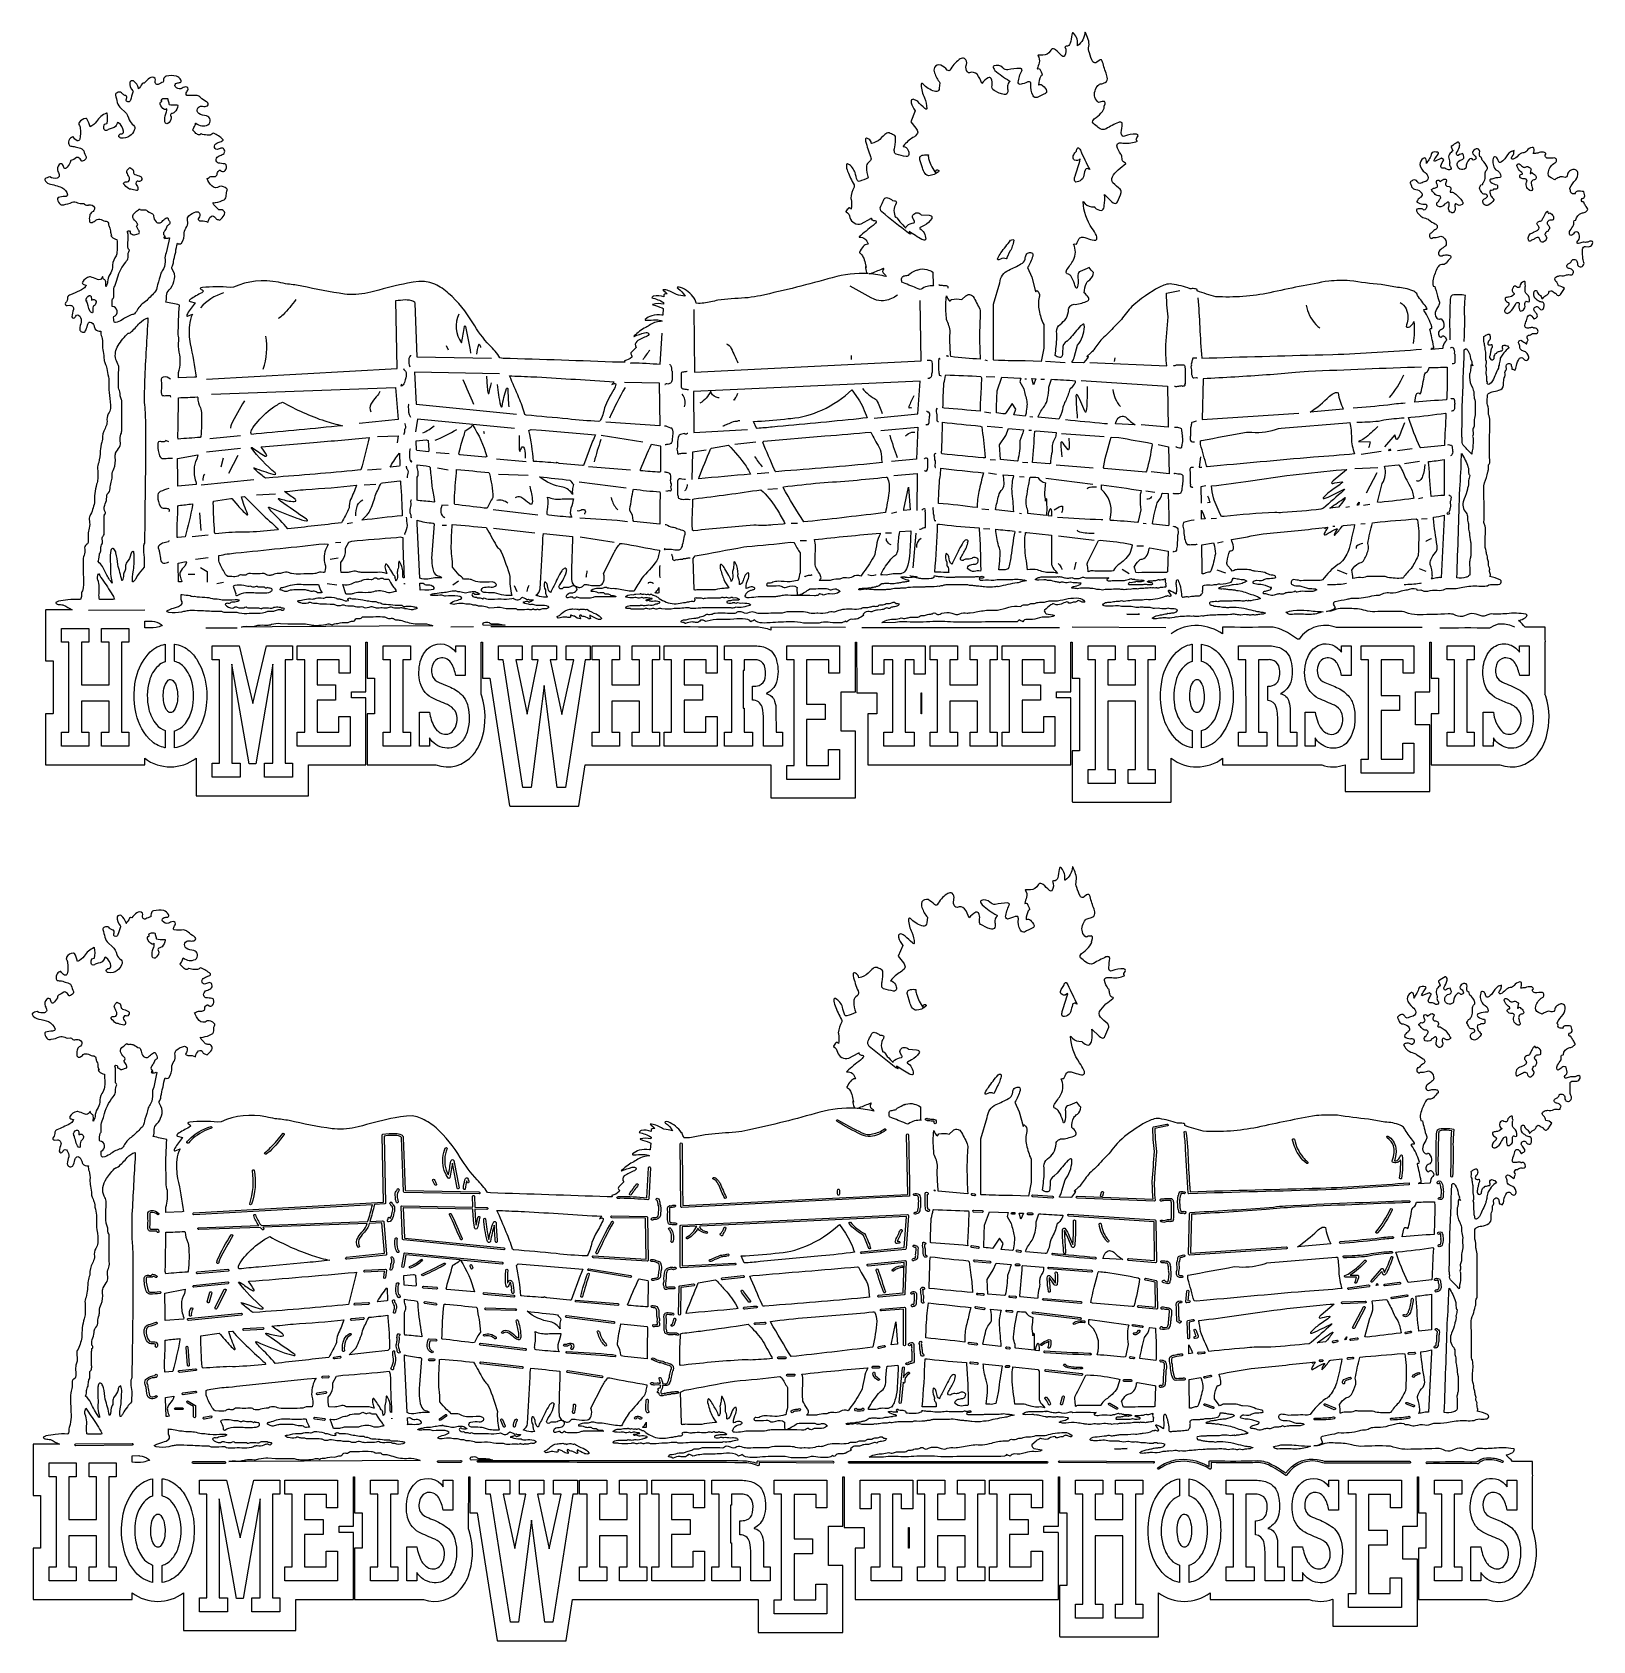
# Model space of a CAD drawing. Extents: x 0.8 to 37.1, y 0.9 to 38.3.
import ezdxf

# ---------------------------------------------------------------- set-up
doc = ezdxf.new("R2010")
doc.units = 0
doc.linetypes.add('0', pattern=[0])
doc.layers.add('1', color=7, linetype='0')

msp = doc.modelspace()

# ---------------------------------------------------------------- linework, layer by layer
at = {"layer": '1'}
for p, q in [((10.428337, 31.032913), (10.477745, 30.937973)), ((22.959236, 30.699615), (23.011314, 30.689194)), ((25.984108, 30.748779), (25.963799, 30.667267)), ((22.990486, 30.314194), (23.188408, 30.303787)), ((24.365486, 30.668365), (24.823814, 30.637115)), ((23.886314, 30.262115), (23.927986, 30.262115)), ((24.261314, 30.251694), (24.344658, 30.251694)), ((22.948814, 29.491287), (23.094658, 29.470444)), ((24.000908, 29.387115), (24.073814, 29.376694)), ((4.9384, 28.876694), (5.646736, 28.939194)), ((11.301506, 29.04599), (11.317146, 28.989227)), ((14.038322, 28.952621), (15.007851, 28.793365)), ((23.011314, 29.157944), (23.365486, 29.126694)), ((23.980064, 29.064194), (24.042564, 29.064194)), ((24.740486, 28.991287), (25.730064, 28.918365)), ((4.855064, 28.564194), (5.646736, 28.647537)), ((5.584236, 28.480865), (5.368416, 28.057602)), ((10.197227, 28.546371), (10.500908, 28.522537)), ((17.146706, 28.737534), (17.632805, 28.793091)), ((31.709221, 28.512115), (32.177971, 28.574615)), ((32.552971, 28.595444), (32.896721, 28.637115)), ((5.24839, 28.418854), (5.190735, 28.203201)), ((8.605064, 28.147537), (8.917564, 28.168365)), ((10.230064, 28.189194), (10.480064, 28.147537)), ((11.605064, 28.397537), (12.292549, 28.335037)), ((13.74395, 28.223923), (14.716179, 28.140594)), ((17.660591, 28.056992), (17.938377, 28.084763)), ((23.042564, 28.074615), (23.230064, 28.043365)), ((23.084236, 28.387115), (23.209236, 28.376694)), ((23.834236, 28.324615), (23.959236, 28.314194)), ((24.615486, 28.262115), (25.480064, 28.189194)), ((31.563393, 28.178787), (32.094643, 28.199615)), ((32.073799, 28.074615), (31.824837, 27.604645)), ((32.719643, 28.293365), (33.063393, 28.345444)), ((4.730064, 27.793365), (5.959236, 27.918365)), ((8.521736, 27.793365), (8.792564, 27.814194)), ((11.646736, 28.043365), (12.334221, 28.022537)), ((13.521751, 27.862793), (14.61895, 27.723923)), ((17.910591, 27.695877), (18.132805, 27.709763)), ((23.761314, 27.991287), (23.875908, 27.980865)), ((24.375908, 27.949615), (25.469658, 27.814194)), ((6.019829, 27.56282), (6.459236, 27.585037)), ((26.698784, 27.657944), (26.907127, 27.626694)), ((31.761299, 27.324615), (31.907143, 27.345444)), ((33.042549, 27.480865), (33.146721, 27.501694)), ((4.697205, 27.147949), (4.726257, 26.730698)), ((11.521736, 27.220444), (12.563393, 27.095444)), ((20.785606, 27.140335), (20.910606, 27.168091)), ((22.886314, 27.241287), (23.052986, 27.220444)), ((23.761314, 27.137115), (23.813408, 27.126694)), ((28.219643, 27.012115), (28.344643, 27.022537)), ((31.355049, 27.272537), (31.438393, 27.293365)), ((33.115471, 27.001694), (33.240471, 27.012115)), ((4.896736, 26.626694), (4.521736, 26.585037)), ((8.125908, 26.897537), (8.250908, 26.918365)), ((10.334236, 26.855865), (10.438408, 26.855865)), ((11.533272, 26.786163), (12.490471, 26.678787)), ((13.549507, 26.585037), (14.341179, 26.460037)), ((18.452263, 26.904205), (18.605034, 26.904205)), ((20.646706, 26.681992), (20.785606, 26.681992)), ((21.355064, 26.668365), (21.282158, 25.866272)), ((22.927986, 26.782944), (23.073814, 26.772537)), ((23.750908, 26.699615), (23.802986, 26.699615)), ((24.667564, 26.605865), (25.500908, 26.512115)), ((26.636284, 26.907944), (26.709206, 26.897537)), ((31.052971, 26.835037), (31.094643, 26.835037)), ((31.698799, 26.887115), (31.802971, 26.897537)), ((7.856865, 26.452469), (7.980064, 26.460037)), ((18.660591, 26.501434), (18.813377, 26.501434)), ((26.490456, 26.376694), (26.646706, 26.376694)), ((28.365471, 26.449615), (28.500893, 26.480865)), ((4.605064, 26.064178), (4.896736, 26.10585)), ((7.730171, 26.065201), (7.920647, 26.096649)), ((25.075447, 25.995178), (25.033104, 25.827454)), ((26.316994, 25.729675), (26.147682, 25.827454)), ((28.560295, 25.743622), (28.362755, 25.813538)), ((31.38044, 25.718155), (31.158257, 25.812469)), ((33.22155, 25.781021), (33.062813, 25.843933)), ((4.428879, 25.71933), (4.587608, 25.71933)), ((5.095505, 25.499283), (5.254211, 25.530701)), ((7.666695, 25.499283), (7.888878, 25.467789)), ((10.587074, 25.467789), (10.714043, 25.562149)), ((12.013634, 25.458344), (12.07711, 25.311584)), ((2.112122, 24.879166), (3.4207, 24.891174)), ((4.842018, 24.470474), (5.572067, 24.47052)), ((11.06324, 24.492889), (10.54084, 24.487808)), ((24.692268, 24.471939), (20.099876, 24.471939)), ((27.168343, 24.471939), (24.987144, 24.487808))]:
    msp.add_line(p, q, dxfattribs=at)
for points in [[(37.042686, 33.343544, 0.250454), (37.096214, 33.434494, 0.309034), (37.065773, 33.463715, 0.1329), (36.992657, 33.445171), (36.977257, 33.437454, -0.048585), (36.869377, 33.4366, -0.003491), (36.76469, 33.407173, -0.162938), (36.735207, 33.41571, -0.322409), (36.747669, 33.468414, -0.001966), (36.782265, 33.508011, 0.181925), (36.764656, 33.652946, 0.484043), (36.666084, 33.654053, -0.132641), (36.582039, 33.593948, -0.403113), (36.559551, 33.609825, -0.276809), (36.569561, 33.706772, -0.017661), (36.649376, 33.832447, 0.145835), (36.654221, 33.878326, -0.061578), (36.660271, 33.940788), (36.699898, 33.949211), (36.702888, 33.954903, -0.298993), (36.832832, 34.114281, 0.074627), (36.916252, 34.133415, 0.015716), (36.976143, 34.190025), (36.978127, 34.197388, 0.095528), (36.927811, 34.286488, -0.061143), (36.886456, 34.36496, 0.327319), (36.849022, 34.379311, -0.725928), (36.871017, 34.460518, 0.443341), (36.901573, 34.543503, -0.01313), (36.883476, 34.60865), (36.878426, 34.613663, 0.075134), (36.741669, 34.621155, 0.229725), (36.687778, 34.583973, 0.21014), (36.691414, 34.561653, 0.02998), (36.625404, 34.565418, -0.408043), (36.578388, 34.639248, 0.20008), (36.558937, 34.675499), (36.561409, 34.69046, -0.093559), (36.699444, 34.888386, 0.196218), (36.747345, 35.058094, 0.509608), (36.607155, 35.11808, 0.183967), (36.514008, 35.040897), (36.508499, 35.026588), (36.504906, 35.011684, -0.601815), (36.420528, 34.951065, 0.211471), (36.309978, 34.945976, 0.079697), (36.210411, 34.890709), (36.124809, 34.933937, -0.408857), (36.062164, 35.075581, -0.217693), (36.214882, 35.282547, 0.640563), (36.21534, 35.396023, 0.00951), (36.046085, 35.390041, -0.278776), (35.984035, 35.43943, -0.323049), (36.005867, 35.482941, 0.389061), (35.952305, 35.528728, 0.143527), (35.815514, 35.507729, -0.033778), (35.710945, 35.500854, 0.207636), (35.726509, 35.626591, 0.346135), (35.688847, 35.641541, 0.236498), (35.558346, 35.558895, -0.204636), (35.466503, 35.512993, 0.177919), (35.361393, 35.450344, -0.085445), (35.244255, 35.366211, -0.754738), (35.2131, 35.41972), (35.218422, 35.429527, 0.206458), (35.2631, 35.571281, -0.129152), (35.196465, 35.545296), (35.186241, 35.54084, 0.100835), (35.050926, 35.377506, -0.131528), (34.94445, 35.288185), (34.929558, 35.287109), (34.918236, 35.291969, -0.153703), (34.890701, 35.357944, 0.241501), (34.824974, 35.42355, 0.441881), (34.781002, 35.382877, 0.23111), (34.830521, 35.131565), (34.840919, 35.123116, -0.31884), (34.955673, 34.963425, -0.293273), (34.9356, 34.940899, 0.08245), (34.744221, 34.90625), (34.7174, 34.899689, 0.60585), (34.721119, 34.832642, 0.15297), (34.868782, 34.773888, -0.160579), (34.877762, 34.695442, -0.217627), (34.84922, 34.66835), (34.806877, 34.671188, 0.347666), (34.767509, 34.649971, -0.067285), (34.712101, 34.639507, 0.230557), (34.70327, 34.627747), (34.700874, 34.595322), (34.724983, 34.517471, 0.083542), (34.788357, 34.447559, -0.185373), (34.791962, 34.424232, -0.158124), (34.66325, 34.295967, -0.556191), (34.541157, 34.402077, -0.264038), (34.591873, 34.455967, 0.107716), (34.645302, 34.49855), (34.647682, 34.508217, 0.438166), (34.581245, 34.553833, -0.334899), (34.512741, 34.592339, -0.059409), (34.46106, 34.694439), (34.461189, 34.702774, 0.058008), (34.49424, 34.772331), (34.535713, 34.783119, -0.195483), (34.555885, 34.826473, 0.170344), (34.592079, 34.953606), (34.592167, 34.986156), (34.590218, 35.018654, -0.251347), (34.631115, 35.121048, 0.320583), (34.637005, 35.189678, 0.129351), (34.530838, 35.335861), (34.520363, 35.347458), (34.509285, 35.39669, 0.070786), (34.465843, 35.431389, -0.112789), (34.465405, 35.543633, 0.552315), (34.382534, 35.605892, 0.25963), (34.296268, 35.520927, 0.342884), (34.326965, 35.471973, -0.21926), (34.380959, 35.387581), (34.37841, 35.380508, -0.124107), (34.322472, 35.348907), (34.309441, 35.355202, 0.560097), (34.219437, 35.36005, 0.211712), (34.149685, 35.178577), (34.146126, 35.168297), (34.140636, 35.158901, -1.39285), (34.04435, 35.3564, 0.581181), (34.087341, 35.452938, -0.086941), (34.071159, 35.495018), (34.066994, 35.497505), (34.02372, 35.484489, 0.117088), (33.966629, 35.457279, -0.641441), (33.925911, 35.500534), (33.929024, 35.513954, 0.020977), (33.99398, 35.65332), (33.999016, 35.675491, 0.304236), (33.971718, 35.763191), (33.957329, 35.762604, 0.070574), (33.800865, 35.660255), (33.79882, 35.652069), (33.839958, 35.564903, 0.02553), (33.763916, 35.485718, 0.259383), (33.755295, 35.357594, -0.143531), (33.763924, 35.256523, 0.165459), (33.795883, 35.177845, -0.723773), (33.738754, 35.121578, -0.016368), (33.662281, 35.155464, -0.016877), (33.595337, 35.15699, -0.363443), (33.562988, 35.211826, -0.052544), (33.634804, 35.361374, -0.196938), (33.579765, 35.390182), (33.411201, 35.317978, -0.150322), (33.408379, 35.347366, -0.066662), (33.485298, 35.459061), (33.507515, 35.49749, 0.522114), (33.488762, 35.529755, 0.145766), (33.359211, 35.522591, 0.266446), (33.335606, 35.474052, -0.121227), (33.279617, 35.35482, 0.045041), (33.227989, 35.266159, 0.143182), (33.209957, 35.382515, 0.446605), (33.149948, 35.384769, 0.216082), (33.073586, 35.247002, 0.20441), (33.197655, 35.055656, -0.186475), (33.270744, 34.936523, -0.349091), (33.175831, 34.83773, 0.027928), (33.072517, 34.801842, -0.256426), (33.013138, 34.848045, 0.428331), (32.912811, 34.876396, 0.131746), (32.845219, 34.821529, 0.384343), (32.854286, 34.801613, -0.081834), (32.882256, 34.721436, 0.253852), (32.977791, 34.66647, -0.204566), (33.119003, 34.578667, -0.348418), (33.096275, 34.486565), (33.082985, 34.474258, 0.168622), (33.006519, 34.383667), (33.007336, 34.376728), (33.009865, 34.370216, 0.12082), (33.143608, 34.320511, -0.142239), (33.220558, 34.318207, -0.413591), (33.18642, 34.187294, -0.29202), (33.156944, 34.192177, 0.003226), (33.127785, 34.2136, 0.142766), (33.005363, 34.201923, 0.314051), (32.99313, 34.164494, 0.144197), (33.141502, 34.015831, -0.026307), (33.263268, 33.971634), (33.280388, 33.960579, 0.077741), (33.432518, 33.865253, -0.571117), (33.455257, 33.743134, 0.164687), (33.355343, 33.65976, -0.180894), (33.314354, 33.643692, 0.510867), (33.347298, 33.520332, -0.284528), (33.422905, 33.544411, 0.110887), (33.540672, 33.571133, -0.282324), (33.626377, 33.547482, -0.225916), (33.68824, 33.396534, -0.227358), (33.639389, 33.326744, 0.006847), (33.537575, 33.248646, 0.201899), (33.505493, 33.167362, 0.504023), (33.593983, 33.123714, -0.151653), (33.693432, 33.140057, -0.09281), (33.769585, 33.130569, -0.417152), (33.790199, 33.067818, 0.031153), (33.684959, 32.950222, -0.233005), (33.583263, 32.917915, 0.254628), (33.498146, 32.865906), (33.486595, 32.849388, 0.053057), (33.380444, 32.5751, 0.107209), (33.385918, 32.419075), (33.425545, 32.410683), (33.433647, 32.370796, -0.005732), (33.498428, 32.124645), (33.512718, 32.08284), (33.528618, 32.041618, -0.15259), (33.505928, 31.957352), (33.45977, 31.878311, 0.192039), (33.434441, 31.720154, 0.211553), (33.519585, 31.644272), (33.53344, 31.649002, -0.36165), (33.566467, 31.657064, -0.240581), (33.63496, 31.476288, -0.253754), (33.573799, 31.404968), (33.561226, 31.397766, 0.582713), (33.542683, 31.234993, 0.397875), (33.596237, 31.251787, -0.415278), (33.644073, 31.244759, -0.149709), (33.690315, 31.169786, -0.28634), (33.665333, 31.118254, 0.233338), (33.608604, 30.971466), (33.597328, 30.967239), (33.343712, 30.945786), (33.338295, 30.949814), (33.345695, 30.965515, -0.472898), (33.384026, 30.971054), (33.391563, 30.968536), (33.396141, 30.975739, 0.037053), (33.394207, 31.021553, 0.00444), (33.309464, 31.408701, -0.457505), (33.344692, 31.430885, 0.399917), (33.35453, 31.449173), (33.351631, 31.472198, 0.070959), (33.174988, 31.84053, -0.177198), (33.169945, 31.869431, -0.148132), (33.228477, 31.878494), (33.238441, 31.881012), (33.240807, 31.889694, 0.062899), (33.220852, 31.931965, -0.016917), (33.020504, 32.200005, 0.181151), (33.001255, 32.241619, 0.161354), (32.908066, 32.308578, 0.104684), (32.553047, 32.381584), (32.172081, 32.451447, -0.014156), (31.448036, 32.54155, 0.034086), (30.958748, 32.535271, 0.011794), (29.586306, 32.261555, -0.06588), (28.32766, 32.171051, -0.019291), (27.898552, 32.303116), (27.897697, 32.335281, 0.223816), (27.857946, 32.352268, 0.078937), (27.753807, 32.355339), (27.731026, 32.356339, 0.041041), (27.309755, 32.465569, 0.118644), (27.152721, 32.446499, 0.069265), (26.896461, 32.322914), (26.745796, 32.225624, 0.043276), (26.378593, 31.940353, 0.044862), (26.134956, 31.642929), (25.979637, 31.488434, -0.048076), (25.682899, 31.194427, 0.022682), (25.493309, 30.937073, -0.043968), (25.422401, 30.861389), (25.327248, 30.777466, -0.198666), (25.358391, 30.784546, -0.123313), (25.334312, 30.733292), (25.261604, 30.638443), (25.245934, 30.632355), (24.985664, 30.641251), (24.982155, 30.648987, 0.127462), (25.042, 30.788635), (25.114143, 31.039871, 0.157807), (25.273964, 31.471741), (25.270912, 31.510651), (25.259331, 31.529343), (25.240395, 31.530563, 0.055377), (25.183563, 31.489853, 0.007716), (24.933266, 31.198303), (24.863869, 31.131775), (24.867607, 31.137726, 0.307674), (24.767967, 30.954489, -0.034218), (24.755341, 30.794529, -0.377034), (24.698196, 30.760092, -0.157581), (24.591698, 30.803604, 0.022123), (24.632534, 31.225719, 0.045333), (24.6248, 31.355633, -0.242233), (24.706551, 31.525955, 0.075317), (24.846779, 31.667282, 0.1085), (24.905386, 31.880501, -0.417058), (25.061668, 31.992844, 0.068149), (25.351738, 32.07196, 0.439041), (25.365395, 32.148281, 0.11924), (25.269829, 32.258583, -0.106422), (25.319372, 32.488796, -0.15794), (25.401558, 32.564438, 0.178551), (25.485939, 32.730896, -0.055896), (25.386696, 32.847176, -0.018365), (25.171089, 32.759926), (25.151588, 32.747772, 0.235429), (25.122334, 32.643578), (25.123451, 32.614914, -0.113737), (25.10154, 32.378563), (25.091835, 32.366364), (25.082298, 32.369797, -0.07019), (25.045343, 32.467129, 0.074984), (24.953779, 32.657143, 0.115602), (24.90139, 32.69265), (24.874306, 32.705803, -0.394927), (24.855608, 32.769623), (24.860407, 32.783852), (24.866795, 32.79744, 0.02214), (25.019207, 33.025318, 0.234299), (25.021797, 33.39196, -0.172573), (25.086723, 33.395454, -0.03419), (25.153606, 33.526466, -0.249157), (25.228271, 33.554649, -0.117611), (25.329956, 33.5294, 0.04457), (25.499336, 33.484558), (25.526299, 33.484917, 0.434664), (25.565712, 33.52792, 0.167467), (25.551655, 33.58989, 0.06953), (25.454277, 33.759888, -0.14193), (25.24369, 34.376381), (25.246407, 34.381386), (25.252251, 34.377693, 0.240673), (25.438774, 34.26387), (25.504906, 34.258102, -0.266237), (25.519363, 34.242428, 0.179136), (25.659416, 34.175537), (25.687737, 34.186012, 0.186522), (25.735237, 34.288193, 0.077625), (25.738228, 34.543243), (25.908592, 34.380058), (25.940697, 34.355476), (25.968208, 34.341949, 0.388689), (26.043068, 34.373535, 0.021517), (26.129679, 34.591656, 0.226243), (26.108166, 34.667118, -0.019402), (25.935722, 34.820862, -0.314135), (25.92382, 34.955086, -0.119684), (26.058851, 35.118847, -0.0119), (26.23815, 35.269691), (26.239983, 35.275085), (26.236092, 35.278305, -0.353753), (26.154057, 35.362717, -0.009095), (26.137625, 35.4627, 0.163949), (26.119148, 35.483131, -0.089287), (26.030937, 35.67482), (26.031364, 35.704498), (26.04171, 35.724983, -0.198803), (26.135828, 35.745399), (26.167757, 35.744175), (26.199696, 35.743206, 0.128061), (26.505089, 35.78904, -0.485094), (26.483524, 35.840561, -0.079122), (26.511421, 35.885597, 0.379591), (26.512039, 35.931885, 0.139736), (26.48175, 35.947472, 0.107701), (26.204277, 35.899612, -0.299274), (26.148108, 35.909565, -0.142941), (26.130552, 35.985596, 0.011869), (26.153465, 36.188271), (26.149559, 36.21048), (26.139259, 36.224548, 0.200207), (26.065733, 36.223171, 0.029408), (25.777649, 36.073738, -0.317877), (25.596815, 36.105728, -0.020269), (25.47805, 36.203812, -0.35433), (25.468218, 36.258621, -0.167831), (25.544125, 36.335545, 0.069812), (25.690437, 36.479538), (25.734978, 36.557747), (25.735706, 36.559814, -0.341467), (25.736172, 36.598763), (25.753792, 36.655006), (25.755791, 36.678589, 0.491736), (25.711603, 36.710793, 0.123556), (25.60305, 36.683716, -0.314325), (25.520735, 36.957001, -0.093229), (25.587782, 37.083511, -0.1956), (25.675644, 37.124016, 0.142075), (25.78347, 37.171387, 0.235529), (25.797358, 37.307381), (25.790352, 37.33419, -0.031205), (25.697594, 37.626328), (25.689125, 37.647667, 0.459508), (25.635048, 37.676361), (25.613731, 37.664787), (25.561012, 37.620758, -0.454719), (25.471197, 37.630051, -0.059542), (25.389458, 37.840469, -0.177343), (25.376926, 37.99432, 0.135765), (25.360439, 38.154701, 0.052104), (25.294991, 38.315773), (25.288979, 38.321487), (25.285149, 38.316658, -0.215922), (25.119957, 38.007965), (25.11248, 38.005592), (25.109596, 38.011337, 0.220877), (25.030525, 38.291115), (25.010979, 38.305489), (24.996803, 38.303261), (24.986763, 38.2873), (24.979683, 38.26046, -0.039785), (24.945351, 38.063133), (24.930183, 38.031052), (24.909386, 38.008102), (24.881752, 37.997154, 0.118042), (24.820076, 37.984421, -0.264362), (24.809776, 37.764572), (24.794716, 37.754898, -0.168095), (24.749828, 37.76931, 0.021676), (24.603813, 37.910507), (24.578438, 37.925674, 0.413097), (24.490639, 37.899551), (24.476326, 37.881187, -0.259123), (24.308094, 37.786671, -0.022362), (24.199089, 37.785973), (24.191643, 37.782394), (24.191216, 37.776108, -0.212325), (24.222145, 37.611984, 0.017628), (24.178169, 37.469879), (24.180519, 37.467094, -0.327637), (24.234461, 37.462963, -0.100258), (24.289085, 37.326492), (24.28727, 37.32196, 0.140816), (24.258152, 37.298306, 0.087585), (24.208946, 37.096756), (24.213142, 37.09446, -0.31797), (24.309858, 37.076824, -0.147461), (24.39455, 36.953407, -0.287413), (24.36643, 36.897858, 0.018955), (24.174543, 36.802021, -0.379865), (24.080978, 36.845043, -0.168659), (24.028831, 37.110054), (24.028297, 37.135605, 0.475286), (23.983679, 37.167591), (23.969587, 37.166538), (23.955799, 37.163448, -0.052776), (23.779366, 37.105759, -0.364714), (23.735769, 37.144493), (23.733978, 37.155418, -0.096068), (23.818184, 37.425514, 0.407758), (23.809496, 37.46862, 0.117637), (23.775938, 37.48045, 0.039392), (23.493614, 37.444935, -0.24526), (23.377361, 37.493393, 0.310111), (23.169746, 37.53624, 0.489983), (23.158363, 37.484833, 0.078696), (23.191267, 37.433796, 0.053746), (23.526787, 37.193237, -0.409639), (23.539757, 37.171165, 0.252837), (23.485313, 37.070347, 0.081656), (23.490059, 36.979111), (23.489174, 36.936272), (23.480598, 36.905144, -0.360966), (23.405787, 36.871429, -0.089278), (23.291161, 36.906784), (23.17112, 36.967697, -0.352155), (23.127787, 37.084599, 0.151682), (23.103401, 37.24614, 0.32723), (23.037632, 37.263279, 0.108047), (22.884422, 37.131073, 0.090561), (22.778622, 37.341991, 0.303522), (22.603811, 37.376518, -0.302921), (22.554451, 37.397217, -0.250263), (22.526026, 37.546066), (22.530022, 37.566429, 0.295283), (22.488228, 37.708824), (22.464943, 37.718513, 0.192921), (22.362782, 37.683304, 0.116569), (22.143318, 37.436363), (22.128517, 37.425529, -0.161019), (22.082203, 37.441692, 0.086765), (21.931219, 37.55629, 0.352004), (21.785011, 37.502495, 0.196895), (21.788, 37.372612, 0.087074), (21.913612, 37.145363), (21.898033, 37.016052), (21.892494, 36.986191, -0.380389), (21.81292, 36.941666), (21.782555, 36.946709, -0.124194), (21.521294, 37.114883), (21.501579, 37.126175), (21.487663, 37.125397), (21.478981, 37.114243), (21.474922, 37.09446, 0.102405), (21.552557, 36.796227, -0.092513), (21.608574, 36.540367), (21.601173, 36.530296), (21.586159, 36.533966), (21.564674, 36.54879, -0.002263), (21.396942, 36.705879, 0.106058), (21.292397, 36.760529, 0.432752), (21.241159, 36.706421), (21.243141, 36.68129, 0.097383), (21.340294, 36.491463), (21.23452, 36.238434), (21.354774, 36.086784, -0.162194), (21.396111, 35.995209), (21.391167, 35.970757, -0.155854), (21.28668, 35.873169, 0.073155), (21.063408, 35.679649), (21.058815, 35.670792), (21.060844, 35.665909, -0.273547), (21.169937, 35.583561, -0.127306), (21.193693, 35.477451, -0.40074), (21.127953, 35.430496, -0.036722), (20.894419, 35.485218, -0.295239), (20.85519, 35.543083, -0.122756), (20.861809, 35.644253, 0.06042), (20.876593, 35.895069, 0.259098), (20.83613, 35.934441, 0.006225), (20.731066, 35.979267, 0.148472), (20.676647, 35.972683, 0.05622), (20.51791, 35.829506, -0.144464), (20.319176, 35.734772), (20.316154, 35.737595, 0.24481), (20.300404, 35.795872, 0.180996), (20.216881, 35.853455, 0.576701), (20.184946, 35.825455, 0.050475), (20.185493, 35.784248, 0.035508), (20.30114, 35.432281), (20.30912, 35.399208, -0.279702), (20.282129, 35.321548), (20.250633, 35.293961, 0.225289), (20.202108, 35.18581, 0.109451), (20.247841, 34.932777, -0.037434), (20.037405, 34.851288, -0.250824), (19.992926, 34.871494, -0.040864), (19.939442, 35.055275, 0.185628), (19.77993, 35.25605, 0.534573), (19.739113, 35.238503, 0.135318), (19.767765, 35.08643, 0.03734), (19.915237, 34.772144, -0.117065), (19.922325, 34.715446, 0.109401), (19.841208, 34.4604), (19.84383, 34.448765), (19.848469, 34.437775, -0.056491), (19.850044, 34.207932), (19.847267, 34.208069, 0.435273), (19.795906, 34.233124, 0.087572), (19.72892, 34.153137), (19.728416, 34.146957), (19.731819, 34.142479, -0.232549), (19.821959, 34.012299, 0.424646), (20.084145, 33.867981), (20.307564, 33.989754, -0.304964), (20.325829, 33.993607, 0.431707), (20.342125, 33.954582, 0.118939), (20.400368, 33.938385), (20.42115, 33.930817), (20.430489, 33.919533), (20.429497, 33.904724, -0.087339), (20.358313, 33.826809, 0.023444), (20.036888, 33.560326), (20.036278, 33.554649), (20.043221, 33.552551, -0.197203), (20.170815, 33.516235, -0.090784), (20.241646, 33.399803), (20.240257, 33.3937), (20.234367, 33.390785, 0.213703), (20.131199, 33.337856, 0.081882), (20.04261, 33.200668), (20.0429, 33.191849), (20.055115, 33.182713, -0.135962), (20.123281, 33.100433, -0.086399), (20.171974, 32.952988), (20.196724, 32.847878), (20.186378, 32.870811), (20.183266, 32.87458, 0.118513), (20.207823, 32.733452, 0.185084), (20.243813, 32.706963, 0.082463), (19.409935, 32.612152, -0.015502), (17.739105, 32.193989, -0.013965), (17.456657, 32.146156, 0.010638), (16.824196, 32.096554), (16.747566, 32.087486, -0.013883), (16.425047, 32.022781, -0.047272), (16.255424, 32.016968), (16.246727, 32.023849, 0.054821), (16.20768, 32.118172), (16.208748, 32.132683), (16.195824, 32.136307, 0.156931), (15.881874, 32.387184, 0.171958), (15.814095, 32.389023), (15.804604, 32.377304), (15.822884, 32.360733, -0.120444), (15.985741, 32.183815, 0.004009), (15.785943, 32.217888, 0.080326), (15.536206, 32.328743, 0.059498), (15.466225, 32.332924, -0.030669), (15.571968, 32.23748, 0.181025), (15.493156, 32.214523), (15.492226, 32.165405, 0.143234), (15.258306, 32.185863, 0.196026), (15.211555, 32.143944, -0.090175), (15.486748, 32.033554), (15.484886, 31.996597), (15.483574, 31.994049, 0.130724), (15.236992, 31.992828), (15.231224, 31.988663), (15.233269, 31.984222), (15.242226, 31.97937, -0.02129), (15.453285, 31.910706), (15.4795, 31.896896), (15.470924, 31.748474), (15.469017, 31.737564), (15.447885, 31.740223, 0.105556), (15.211366, 31.727318, 0.102165), (15.059731, 31.642517), (15.054863, 31.632141), (15.062004, 31.625977), (15.079384, 31.623215, 0.00399), (15.315084, 31.633545, -0.110907), (15.452904, 31.599121, 0.112443), (15.179939, 31.524445), (15.179253, 31.521683, -0.070054), (15.071749, 31.456747, 0.075724), (14.799934, 31.2565), (14.795036, 31.247543), (14.803246, 31.247147, -0.03739), (15.046974, 31.333832), (15.082558, 31.33757, -0.305826), (15.14254, 31.306839), (15.142204, 31.292297, -0.095343), (15.104234, 31.253658, 0.026891), (14.862312, 31.131292, 0.404797), (14.851417, 30.991074), (14.738487, 30.880753, 0.472194), (14.744581, 30.808489, -0.267664), (14.745945, 30.766047, -0.122579), (14.576286, 30.676682), (14.58268, 30.644989), (14.467969, 30.645418, 0.002522), (11.753072, 30.735613), (11.68177, 30.749695, 0.063478), (11.442284, 31.040527, -0.054981), (11.051877, 31.563034, 0.071049), (10.488853, 32.248032, 0.06907), (10.168053, 32.460014), (10.050453, 32.503242), (9.929039, 32.526619), (9.797722, 32.522156), (9.664604, 32.505836), (9.534874, 32.48465, 0.019315), (8.773787, 32.298325), (8.675651, 32.27496, -0.083659), (8.125783, 32.224014), (8.069337, 32.229656, -0.019283), (7.075486, 32.417976, 0.022162), (6.744905, 32.463287), (6.692575, 32.471851), (6.640572, 32.482212), (6.588957, 32.494362), (6.528671, 32.505222, 0.156139), (5.488701, 32.392876), (5.406509, 32.382187, 0.057515), (4.761345, 32.381813), (4.728142, 32.373154), (4.711884, 32.362915), (4.715088, 32.351135, -0.097132), (4.78685, 32.297501, -0.064325), (4.745879, 32.262295, 0.029308), (4.48362, 32.109657), (4.46534, 32.0924), (4.456444, 32.077278), (4.458855, 32.064873), (4.474533, 32.055756), (4.591919, 32.026535, 0.032728), (4.413925, 31.774597), (4.401093, 31.747025), (4.396492, 31.72699), (4.40197, 31.716522), (4.419403, 31.717667), (4.535492, 31.760712, 0.127154), (4.460523, 31.507063, 0.072528), (4.478432, 31.072662, -0.019714), (4.614258, 30.30217), (4.581543, 30.29921), (4.207634, 30.285324), (4.206604, 30.300735), (4.206604, 30.405426, 0.13049), (4.222293, 30.880716, -0.071039), (4.21408, 31.15064, 0.054702), (4.202178, 31.281403, -0.022806), (4.230461, 31.977036, 0.005376), (3.911078, 32.04612, 0.12104), (3.930008, 32.167763), (3.931107, 32.193108, -0.233315), (3.988508, 32.32922, 0.130883), (4.099923, 32.526009, 0.217377), (4.090759, 32.757782), (4.052505, 32.829857, -0.226836), (4.064074, 32.885712, 0.133785), (4.091148, 32.985527, -0.04177), (4.137131, 33.181114), (4.142075, 33.206078, -0.062453), (4.185356, 33.415131, 0.350119), (4.276901, 33.415451, 0.170351), (4.340987, 33.652351, -0.140092), (4.396945, 33.799706, 0.209905), (4.417285, 33.943542, -0.204345), (4.443115, 34.052872, -0.100633), (4.612785, 34.143509), (4.638443, 34.145844, -0.453191), (4.700456, 34.084915, -0.205787), (4.666328, 33.97821), (4.662979, 33.962112, 0.288889), (4.740054, 33.935474, -0.139974), (4.89167, 33.901199), (4.896172, 33.908691, -0.187412), (4.965123, 34.038952, -0.472887), (5.063226, 34.00489, 0.256618), (5.125691, 33.964432, -0.099092), (5.164352, 33.949303, 0.06541), (5.270484, 34.067436, 0.349611), (5.258421, 34.162502, 0.260457), (5.183211, 34.191589), (5.164771, 34.192616), (5.146331, 34.193634, -0.12249), (5.085618, 34.251228), (5.038383, 34.295944, -0.221247), (5.012033, 34.358231, 0.156237), (5.068594, 34.359875, 0.074395), (5.269759, 34.426407, 0.300313), (5.317341, 34.533821, -0.113778), (5.34343, 34.648399, 0.262042), (5.329495, 34.677162, 0.264802), (5.161552, 34.735207, -0.40084), (4.978745, 34.749435, -0.10512), (4.871004, 34.922562, 0.171139), (4.917386, 34.944004, -0.208849), (5.00764, 34.962589), (5.02366, 34.962078, 0.241164), (5.099471, 34.992577, 0.175894), (5.109355, 35.036297, -0.292851), (5.163848, 35.109447), (5.172923, 35.109406), (5.181686, 35.107048), (5.208092, 35.090317, 0.418938), (5.289393, 35.102737, 0.28161), (5.315572, 35.232868, 0.176062), (5.284061, 35.258915, -0.005762), (5.133679, 35.276726), (5.121821, 35.281986, -0.396772), (5.09268, 35.391533, -0.260272), (5.178968, 35.454311, 0.080548), (5.26786, 35.502419, 0.293744), (5.2634, 35.604507), (5.254562, 35.616409, 0.27359), (5.175049, 35.617111), (5.130302, 35.600883, -0.536247), (5.046414, 35.640785, -0.394054), (5.101452, 35.739983, -0.05553), (5.204627, 35.781361, 0.097329), (5.243537, 35.809776), (5.245049, 35.820763), (5.23999, 35.829102, 0.088742), (5.021841, 35.970615, 0.290681), (4.97935, 35.950737, -0.107835), (4.941231, 35.928284), (4.870316, 35.930283, -0.120295), (4.734718, 35.957924), (4.723007, 35.954048, -0.407189), (4.671157, 35.935284, -0.147975), (4.597908, 35.985321), (4.542259, 36.04435), (4.537216, 36.054016, 0.01042), (4.595563, 36.157459, 0.079459), (4.60427, 36.205605), (4.610893, 36.203606, 0.297524), (4.891815, 36.167294, 0.666013), (4.855041, 36.374275, -0.116963), (4.676223, 36.428913, -0.762092), (4.749931, 36.599804), (4.766403, 36.598946, 0.174615), (4.879665, 36.611656, 0.554114), (4.872461, 36.690456), (4.856812, 36.703362, -0.059257), (4.720596, 36.801376, 0.117812), (4.637457, 36.848785), (4.620728, 36.851227, -0.054128), (4.398041, 36.851856, -0.391789), (4.381465, 36.892139, -0.130024), (4.422932, 36.969219, 0.592884), (4.371483, 37.049023, 0.066189), (4.26342, 37.006218, -0.289606), (4.129604, 37.055382, -0.528478), (4.167751, 37.137756, -0.050044), (4.24732, 37.152798, 0.558382), (4.262744, 37.211269, 0.156796), (4.158493, 37.300949, 0.095636), (3.919226, 37.29784, 0.27851), (3.861223, 37.224911, 0.065343), (3.851738, 37.160568, 0.051727), (3.737532, 37.106903, -0.6522), (3.66461, 37.178562, 0.167206), (3.662422, 37.244949, 0.406378), (3.533341, 37.250076, 0.090321), (3.410928, 37.132271, 0.398609), (3.35832, 37.122017, -0.039476), (3.277565, 37.00029), (3.279678, 37.007034), (3.279297, 37.018898, 0.146322), (3.16385, 37.186554, 0.418025), (3.072781, 37.156719, 0.229618), (3.144857, 36.954453, -0.26049), (3.146632, 36.924183, 0.005082), (3.088196, 36.742867), (3.079918, 36.725845, -0.875893), (2.992917, 36.752476), (2.99383, 36.764606), (2.996449, 36.776485, 0.368137), (2.984154, 36.846367), (2.974865, 36.847847, -0.200636), (2.912564, 36.881485), (2.896718, 36.897026), (2.881996, 36.913635, 0.245949), (2.776766, 36.913311, 0.327872), (2.739445, 36.85891, -0.039231), (2.783623, 36.685093, 0.155825), (2.87085, 36.547905), (2.958046, 36.466797, -0.143484), (3.062849, 36.281853, 0.148392), (3.162093, 36.158569, -0.329492), (3.176289, 36.039768, -0.144654), (3.075906, 35.911793, -0.232857), (2.863993, 35.858971), (2.851169, 35.864517), (2.839131, 35.871613, -0.676195), (2.844281, 35.949657), (2.854483, 35.953766), (2.865212, 35.956181, 0.511994), (2.927423, 36.01664, 0.202817), (2.811035, 36.211197), (2.793594, 36.219231), (2.781792, 36.212456, -0.270296), (2.7104, 36.107315, -0.114961), (2.614585, 36.076344, 0.067636), (2.532582, 36.033768, -0.512373), (2.470888, 36.078236, -0.131067), (2.483948, 36.183212), (2.541267, 36.194923), (2.545822, 36.202507, 0.107879), (2.544952, 36.436447), (2.53376, 36.440392, 0.140714), (2.301877, 36.245323, -0.129402), (2.149719, 36.120125, 0.078623), (2.07843, 36.306793, 0.268215), (2.053325, 36.312126, 0.271399), (1.897584, 36.217335, 0.107109), (1.889421, 36.172783, -0.158992), (1.91968, 36.092834, -0.090242), (1.912196, 35.832981, -0.336061), (1.848183, 35.796791, -0.101483), (1.759178, 35.884315), (1.745483, 35.884415, 0.483699), (1.669742, 35.685944), (1.677498, 35.678703, 0.073563), (1.778099, 35.665512, -0.026975), (1.893494, 35.629608, -0.265923), (2.005301, 35.560074, 0.077386), (2.05831, 35.419159, -0.282014), (2.047959, 35.374889, -0.180225), (1.965166, 35.320946), (1.9582, 35.323135), (1.952278, 35.327408, 0.145692), (1.871913, 35.408459, 0.198262), (1.835991, 35.40377), (1.771973, 35.362625), (1.706352, 35.336319, 0.311778), (1.694018, 35.316387, 0.018201), (1.682831, 35.272217, -0.024967), (1.593464, 35.155788, -0.580528), (1.541283, 35.178268), (1.52549, 35.223412, 0.616513), (1.433764, 35.242092, 0.274254), (1.397903, 35.081261, -0.160491), (1.433982, 34.982468, -0.34273), (1.381488, 34.927692, -0.196396), (1.215126, 34.95504, 0.150545), (1.098915, 34.903656), (1.0964, 34.897221), (1.095848, 34.890335, 0.178629), (1.195091, 34.792831, -0.054285), (1.494578, 34.70871, -0.214527), (1.628053, 34.541336, -0.355464), (1.593582, 34.502724), (1.566833, 34.497368, 0.0863), (1.407375, 34.475262, 0.3464), (1.388883, 34.431499, 0.211001), (1.463227, 34.314255, 0.203172), (1.538742, 34.309074, 0.063278), (1.73122, 34.366016, -0.199497), (1.857623, 34.356636, 0.061825), (1.916565, 34.338287), (1.988403, 34.340965, -0.206957), (2.022188, 34.322147, 0.267272), (2.111458, 34.301132), (2.125145, 34.303062, -0.382958), (2.250472, 34.241821, -0.339547), (2.191978, 34.132957, 0.21419), (2.141345, 34.056705, 0.103883), (2.138238, 33.922153, 0.457445), (2.201127, 33.897156, 0.096094), (2.285527, 33.952209, -0.264847), (2.405823, 33.964638), (2.469925, 33.932991, 0.132527), (2.527324, 33.924751, -0.383272), (2.579028, 33.860588, 0.131625), (2.602164, 33.788383, -0.121084), (2.625192, 33.672455), (2.651543, 33.594086, 0.185066), (2.631218, 33.594658, 0.22772), (2.653127, 33.560574, 0.140248), (2.775551, 33.497246, -0.063481), (2.7706, 33.166836, -0.099349), (2.728033, 33.07164, 0.146716), (2.667962, 32.846745, -0.13528), (2.606836, 32.687332, 0.109988), (2.558702, 32.513866, -0.10075), (2.514632, 32.40638, 0.053816), (2.51708, 32.519875, 0.196196), (2.478001, 32.573547, -0.20638), (2.445077, 32.630249), (2.438599, 32.636688), (2.4272, 32.603752, -0.386139), (2.324593, 32.570091), (2.303734, 32.576111, 0.038636), (2.159386, 32.628937), (2.138832, 32.62944, 0.218334), (1.97049, 32.511631, 0.443428), (2.004287, 32.455914, 0.065717), (2.059662, 32.441772, -0.213153), (2.000388, 32.36412, -0.077093), (1.800781, 32.260902), (1.691589, 32.214539, 0.245416), (1.622506, 32.150955, -0.245151), (1.582619, 32.026886, 0.691167), (1.619667, 31.964632), (1.682037, 31.969696, -0.487013), (1.766226, 31.873684, 0.060066), (1.724373, 31.705124, 0.727613), (1.806831, 31.696381), (1.813316, 31.706131), (1.819679, 31.715973, -0.678937), (1.909945, 31.7143, -0.175264), (1.945114, 31.579727, 0.072322), (1.909593, 31.414162, 0.572036), (2.032765, 31.358156), (2.039755, 31.366045, 0.066289), (2.09008, 31.507889, -0.161494), (2.131927, 31.578568), (2.154449, 31.581711, -0.27848), (2.241865, 31.492422, 0.014349), (2.2687, 31.418762, 0.266835), (2.402451, 31.369141, 0.122185), (2.421825, 31.233475, -0.108587), (2.438989, 31.062725, 0.081272), (2.455053, 30.895157, -0.046014), (2.475113, 30.703995, 0.090941), (2.499449, 30.620869, -0.009469), (2.543556, 30.504517, 0.038059), (2.577499, 30.30928, -0.060566), (2.588512, 30.128033, 0.031897), (2.598358, 29.876541, -0.063186), (2.623743, 29.572853, -0.127705), (2.572845, 29.44591, 0.161608), (2.544079, 29.269062, -0.127449), (2.511825, 29.135351), (2.498228, 29.103762, 0.141789), (2.438477, 28.85585, -0.107935), (2.422467, 28.788107, 0.075607), (2.388337, 28.583719, -0.026325), (2.354218, 28.313049, 0.155426), (2.324581, 28.174341, -0.015365), (2.328829, 27.933355, -0.058291), (2.303238, 27.81246, 0.067652), (2.249451, 27.376663, -0.085568), (2.143582, 27.070753), (2.137595, 27.052103, 0.107418), (2.140006, 26.91964, -0.123561), (2.119643, 26.749125, 0.114252), (2.105569, 26.614046, -0.032518), (2.105983, 26.4552, -0.237404), (2.068551, 26.407448, 0.347094), (2.026267, 26.30135, -0.112972), (2.009073, 26.156401), (2.000695, 26.123043), (1.992418, 26.089661, 0.02235), (1.999425, 25.583502, -0.046937), (1.981247, 25.354721), (1.972504, 25.332184, 0.165975), (1.950071, 25.225868, -0.135494), (1.928268, 25.132553), (1.923767, 25.130341, 0.035495), (1.634383, 25.122749, -0.019979), (1.416908, 25.09082, -0.086564), (1.357239, 25.06105), (1.355263, 25.053726, 0.332494), (1.405456, 25.015179, 0.004372), (1.520619, 25.003962), (1.534195, 24.998917, 0.010934), (1.732399, 24.891174), (1.118675, 24.891174), (1.116592, 24.884705), (1.116585, 23.703918), (1.117615, 23.700394), (1.288795, 23.700378), (1.289246, 22.477158), (1.28801, 22.474442), (1.116913, 22.474426), (1.116585, 21.285446), (1.135902, 21.283539), (3.417664, 21.283539), (3.4207, 21.284958), (3.4207, 21.438568, 0.336716), (4.616051, 21.438644), (4.617043, 21.428925), (4.617043, 20.562317), (7.226677, 20.562027), (7.227226, 20.571793), (7.227211, 21.283463), (8.565926, 21.283539), (8.565987, 22.840576), (8.231529, 22.840576), (8.231529, 22.98468), (8.565987, 22.984741), (8.565987, 24.133255), (8.593636, 24.13327), (8.594063, 23.296967), (8.76667, 23.296539), (8.766548, 22.474426), (8.595772, 22.474426), (8.594017, 22.473373), (8.594002, 21.294937), (8.594963, 21.283554), (10.192924, 21.283539, 0.319142), (11.055536, 21.519127, 0.119675), (11.27611, 21.945721, 0.146774), (11.258965, 22.879837), (11.241325, 22.925995), (11.246239, 22.925995), (11.24691, 24.13327), (11.273628, 24.13327), (11.273735, 23.29982), (11.274666, 23.296967), (11.445763, 23.296967), (11.906273, 20.329269), (11.917885, 20.321472), (13.509911, 20.321472), (13.514595, 20.328262), (13.662376, 21.281677), (13.673958, 21.283524), (17.980156, 21.283539), (17.980736, 21.274979), (17.980736, 20.514252), (19.948723, 20.513885), (19.949364, 20.533615), (19.949379, 22.070648), (19.614967, 22.070984), (19.614922, 22.984634), (19.949379, 22.98468), (19.949379, 24.13327), (19.976967, 24.13327), (19.977455, 22.959305), (20.445137, 22.959259), (20.445107, 22.474426), (20.23748, 22.474014), (20.237999, 21.283539), (24.948006, 21.283539), (24.959129, 21.286102), (24.959114, 22.828674), (24.958458, 22.840591), (24.624702, 22.840927), (24.624687, 22.983749), (24.625572, 22.98468), (24.957146, 22.98468), (24.959114, 22.988144), (24.95919, 24.133255), (24.987007, 24.13327), (24.987144, 23.300598), (24.987892, 23.296967), (25.159142, 23.296967), (25.159798, 23.288834), (25.159813, 21.61441), (25.158882, 21.608566), (24.987663, 21.608582), (24.987144, 20.420853), (25.001976, 20.417694), (27.285988, 20.417694), (27.291252, 20.424881), (27.291267, 21.436737, 0.334275), (28.487602, 21.437897), (28.487602, 21.283676), (30.793053, 21.283539, 0.175918), (31.337227, 21.287247), (31.338905, 21.278992), (31.338905, 20.661346), (33.307533, 20.661316), (33.307564, 22.218399), (32.973137, 22.218399), (32.973167, 22.98468), (33.307564, 22.984833), (33.307564, 24.13327), (33.335228, 24.13327), (33.335655, 23.296951), (33.508263, 23.296432), (33.508125, 22.474426), (33.337257, 22.474426), (33.335579, 22.473145), (33.335579, 21.294266), (33.336693, 21.283539), (34.934624, 21.283539, 0.319644), (35.798016, 21.520157, 0.119502), (36.018097, 21.946918, 0.146595), (36.000496, 22.879974), (35.982918, 22.925995), (35.987816, 22.925995), (35.988411, 24.133392, 0.177381), (35.98835, 24.193604), (35.98835, 24.486893), (35.985634, 24.487823), (35.524101, 24.487808, 0.023506), (35.371101, 24.637466), (35.381813, 24.644241, 0.09031), (35.524399, 24.703171, 0.145284), (35.570366, 24.771133), (35.540047, 24.785843, 0.076659), (35.094185, 24.798164, -0.037249), (34.729637, 24.79446, 0.091685), (34.67617, 24.783539), (34.571327, 24.739105, -0.081601), (34.381618, 24.788115, 0.175785), (34.19059, 24.779266), (34.115822, 24.747818, -0.230204), (33.912735, 24.760881, 0.131537), (33.777222, 24.79281), (33.728802, 24.792995, -0.007458), (33.072578, 24.77359), (33.014641, 24.776169, -0.092276), (32.748032, 24.828419, 0.096337), (32.578888, 24.851595, 0.018348), (32.025043, 24.843241, -0.071393), (31.806004, 24.872406, 0.017758), (31.625877, 24.911118, 0.012543), (31.261234, 24.922958, 0.081994), (31.093584, 24.887262, -0.09088), (30.904442, 24.852325, 0.127192), (31.111534, 24.935104, -0.096201), (31.068453, 25.02803, -0.338654), (31.104021, 25.083735, -0.029874), (31.386528, 25.134293, 0.012602), (31.474602, 25.162781, 0.014197), (31.710777, 25.164352, 0.001002), (31.912224, 25.197144, -0.111611), (32.109032, 25.228683, 0.135268), (32.164543, 25.245409, -0.005362), (32.238884, 25.279785, -0.069476), (32.384087, 25.286676, 0.101057), (32.643303, 25.328278, -0.05535), (32.784096, 25.357132, -0.154994), (32.99189, 25.373474, 0.248739), (33.026161, 25.349243), (33.09272, 25.352386, -0.083502), (33.13765, 25.336306, 0.156302), (33.261909, 25.324677, -0.133667), (33.479858, 25.343031, 0.157346), (33.667957, 25.375839, -0.123359), (33.770401, 25.382635, 0.0684), (34.069729, 25.41321, -0.070733), (34.448635, 25.441444, 0.047881), (34.626179, 25.445646), (34.645027, 25.450623, -0.184223), (34.787666, 25.478388, 0.077321), (34.930294, 25.487173, 0.620245), (34.940517, 25.586554, 0.051665), (34.699196, 25.662552, 0.364207), (34.707104, 25.731228, -0.147065), (34.699043, 25.837099, 0.222211), (34.676426, 25.896235, -0.219794), (34.669903, 25.95682, 0.179914), (34.651909, 26.049072, 0.017893), (34.640419, 26.150131, -0.145124), (34.619419, 26.237677, 0.103019), (34.592445, 26.341034, -0.03503), (34.603233, 26.68511, 0.050194), (34.592628, 26.835739, -0.104309), (34.565376, 26.921021, 0.007501), (34.563835, 27.561783, -0.078962), (34.576973, 27.841125, 0.050068), (34.652138, 28.095337, 0.097533), (34.669533, 28.166992), (34.666389, 28.239655, -0.220797), (34.682198, 28.277279, 0.228165), (34.698112, 28.345963, -0.00956), (34.701435, 29.281952, 0.078321), (34.672203, 29.434189), (34.670647, 29.46273, 0.091796), (34.645821, 29.659271), (34.64222, 29.683651, -0.01382), (34.645206, 29.885099, -0.228762), (34.673683, 29.921066, -0.128801), (34.789253, 29.963104, 0.062169), (34.953583, 30.011974, 0.317547), (35.021622, 30.152142, -0.06322), (35.032784, 30.280304, 0.191864), (35.053291, 30.409683, -0.245966), (35.069462, 30.452362, 0.274216), (35.080669, 30.524929, -0.381177), (35.135231, 30.620476, -0.444166), (35.200432, 30.570848, -0.055311), (35.215431, 30.486496, -0.105891), (35.281685, 30.457397, 0.123095), (35.320801, 30.567575, -0.123741), (35.389339, 30.737368, -0.44321), (35.481617, 30.727762), (35.492035, 30.716713, 0.853634), (35.604378, 30.765347, 0.313138), (35.486855, 30.904694), (35.470711, 30.911545, -0.263763), (35.398094, 30.986404, 0.12205), (35.384865, 31.065979, -0.866713), (35.437874, 31.152237, 0.014702), (35.553478, 31.075586, 0.311735), (35.562737, 31.082428, -0.162117), (35.584301, 31.153049), (35.592812, 31.161682), (35.579536, 31.18837, -0.423572), (35.598034, 31.277927, -0.274129), (35.624672, 31.273561, 0.07423), (35.668148, 31.302105, -0.204006), (35.76247, 31.312908, 0.582598), (35.818382, 31.387308, 0.347462), (35.740578, 31.44426, -0.425466), (35.714367, 31.443581, 0.239087), (35.646183, 31.44812, -0.081163), (35.547386, 31.444555, -0.398387), (35.518414, 31.500399, -0.115998), (35.554298, 31.607071, -0.096194), (35.590797, 31.72789, -0.537548), (35.681618, 31.714417), (35.722542, 31.6521), (35.730339, 31.65123, 0.065414), (35.802071, 31.702988, 0.352614), (35.7771, 31.791086, -0.04314), (35.728523, 31.853699, -0.52327), (35.800591, 31.942244, -0.159254), (35.862305, 31.887621, 0.421255), (35.94416, 31.883316, 0.261059), (35.949108, 32.029575, 0.274454), (35.906853, 32.044849, -0.164827), (35.822258, 32.07753, -0.017654), (35.750771, 32.135727, -0.216078), (35.732738, 32.295078, -0.350611), (35.778404, 32.310715), (35.795006, 32.305344, 0.221343), (35.857544, 32.211906, -0.1996), (35.912483, 32.127441, 0.391379), (35.9342, 32.132114, -0.147382), (36.036427, 32.2136, 0.198354), (36.074272, 32.27655, -0.599288), (36.165852, 32.288269, 0.098088), (36.235786, 32.248657), (36.241997, 32.23671, 0.364279), (36.308067, 32.194855, 0.143142), (36.373302, 32.2649, -0.004393), (36.437523, 32.361664, 0.175492), (36.298439, 32.419533, 0.174503), (36.23888, 32.527149), (36.229088, 32.54147), (36.220863, 32.556747, -0.53648), (36.255703, 32.636623, -0.076349), (36.337685, 32.660057, 0.177722), (36.483517, 32.676331, -0.121129), (36.58316, 32.678089, 0.111577), (36.624901, 32.688133, 0.036624), (36.650246, 32.754822, 0.042455), (36.603237, 32.808609, 0.152105), (36.553753, 32.823299), (36.541004, 32.826195, -0.760254), (36.524265, 32.932491), (36.570793, 32.959122, 0.203155), (36.607571, 33.016651), (36.612183, 33.023373, -0.628265), (36.736046, 32.949806), (36.737999, 32.937035, 0.694493), (36.861477, 32.886177, 0.357429), (36.880184, 32.998676, -0.138193), (36.861141, 33.105648, -0.005897), (36.857567, 33.276993, -0.463449), (36.92849, 33.337288), (36.992424, 33.332115, 0.136914)], [(3.934563, 36.541107), (3.90847, 36.524269), (3.882477, 36.524902, -0.238665), (3.777566, 36.648872), (3.778252, 36.675911), (3.791718, 36.696388), (3.820335, 36.707169, 0.271811), (3.799989, 36.744423, -0.219923), (3.844445, 36.775887, -0.132188), (3.950668, 36.775864), (3.955566, 36.771355, 0.090489), (3.979744, 36.678123), (3.98175, 36.665642, 0.316908), (3.988615, 36.642067, 0.081893), (4.149757, 36.63232), (4.168241, 36.631104), (4.186569, 36.628426), (4.190384, 36.615631, -0.166773), (4.115396, 36.460266, -0.123202), (4.041145, 36.42894, 0.555226), (4.034874, 36.359924), (4.03894, 36.332634, -0.232466), (3.955513, 36.197945), (3.931641, 36.191795, -0.302964), (3.889382, 36.23362, -0.098322), (3.908881, 36.419769, 0.16529), (3.933106, 36.528091)], [(25.023874, 35.466087, -0.068042), (25.089928, 35.557716, -0.151659), (25.117519, 35.630161, -0.470623), (25.148785, 35.619461, -0.06473), (25.178816, 35.575966, 0.007408), (25.395851, 35.126549, -0.078522), (25.359365, 35.146149, 0.451327), (25.289391, 35.110825, 0.039472), (25.250843, 34.960484), (25.244326, 34.94257, -0.209356), (25.138226, 34.850166, -0.091715), (25.070465, 34.835896, -0.40639), (25.042259, 34.883125, -0.085086), (25.055, 34.977005, 0.021875), (25.176308, 35.368149), (25.175667, 35.372375), (25.173332, 35.373123), (25.14756, 35.354912, -0.406201), (25.017555, 35.371956, -0.256676)], [(2.977715, 34.842628), (3.013855, 34.841537, 0.407569), (3.059329, 34.871433, 0.234633), (3.055546, 34.950832, 0.013893), (3.007189, 35.058056, -0.267946), (3.026754, 35.126244, -0.024021), (3.072227, 35.174416, 0.092984), (3.123995, 35.144806, -0.286181), (3.159908, 35.068584, 0.258843), (3.192726, 35.01255, -0.028553), (3.320717, 34.965195, -0.395673), (3.353042, 34.898907, -0.113317), (3.321675, 34.856007, -0.256942), (3.281419, 34.851902, 0.075155), (3.243423, 34.853912, 0.517537), (3.238459, 34.756264, -0.297438), (3.257432, 34.653069, -0.231719), (3.228857, 34.636871, -0.00221), (3.094223, 34.672623, -0.175166), (3.043961, 34.683624, -0.04117), (2.929451, 34.792297), (2.935638, 34.817673, -0.307523)], [(21.521309, 35.464699, -0.082029), (21.644127, 35.467873, 0.108022), (21.658678, 35.360928, 0.086983), (21.81881, 35.03981, -0.156019), (21.824272, 35.109825, -0.388756), (21.888283, 35.103539, -0.189553), (21.880186, 35.076496, -0.169374), (21.656771, 34.9842, -0.250502), (21.567263, 35.036205, -0.096695), (21.505745, 35.167564), (21.449181, 35.353523, -0.497899)], [(35.416359, 35.080772, -0.107946), (35.333138, 35.198639, -0.675475), (35.382912, 35.25695), (35.404396, 35.247345, 0.035201), (35.479733, 35.18388, 0.267693), (35.542896, 35.18959, -0.335389), (35.623238, 35.171967), (35.629875, 35.168251, -0.57332), (35.653801, 35.118118), (35.638115, 35.034874), (35.648918, 35.0327), (35.674568, 35.058823, -0.123454), (35.714485, 35.027977, -0.307714), (35.78009, 34.926132, -0.385511), (35.724464, 34.891205, 0.35546), (35.663841, 34.824104, 0.371373), (35.670784, 34.788445, 0.094632), (35.696041, 34.687801, -0.721668), (35.628323, 34.642918, -0.432245), (35.567375, 34.859695, 0.513009), (35.501526, 34.909451, -0.296599), (35.398506, 34.960487), (35.396477, 34.969696, -0.507775), (35.444065, 35.016087, 0.529476), (35.45652, 35.043945), (35.448494, 35.054832)], [(33.88369, 34.274139), (33.895393, 34.229622, -0.288145), (33.873817, 34.151451, -0.223931), (33.840561, 34.118553, -0.517032), (33.750343, 34.261204, 0.121261), (33.754562, 34.349407, 0.294577), (33.717613, 34.371212, -0.142042), (33.647995, 34.322769, 0.249232), (33.630013, 34.294502, -0.314097), (33.492222, 34.273663, -0.581194), (33.503304, 34.379787, 0.229117), (33.524151, 34.412731, -0.080962), (33.559395, 34.467751, 0.494154), (33.506268, 34.519474, -0.231482), (33.413445, 34.567169), (33.367363, 34.619667, -0.250981), (33.343086, 34.662601), (33.345757, 34.665493, 0.228447), (33.370144, 34.679058, -0.052149), (33.390419, 34.697296, 0.234198), (33.475243, 34.72002, 0.35771), (33.475636, 34.778759, -0.112547), (33.459095, 34.852386, -0.716092), (33.535301, 34.859894), (33.535393, 34.844826, -0.018801), (33.620224, 34.89653), (33.634666, 34.906586, -0.233622), (33.69561, 34.883049), (33.698631, 34.873184), (33.696602, 34.862015), (33.67524, 34.816612, 0.488052), (33.701569, 34.740677), (33.710716, 34.738953), (33.756767, 34.731125, -0.533375), (33.781811, 34.625347), (33.78009, 34.618671, 0.661605), (33.795937, 34.601257), (33.803146, 34.60025, -0.225828), (33.857559, 34.591129), (33.864723, 34.584206, -0.104198), (34.024696, 34.43615, -0.266369), (34.0541, 34.391045), (34.070992, 34.364594, -0.510961), (34.055, 34.310802, -0.116762), (33.987083, 34.293015), (33.973869, 34.297897, 0.080312), (33.913811, 34.332176), (33.900002, 34.32888, 0.293107)], [(20.553291, 34.305466, 0.020218), (20.620003, 34.445873, -0.329698), (20.693977, 34.470539, -0.148025), (20.811272, 34.405388), (20.85334, 34.4011), (20.875313, 34.396149, -0.469459), (20.899368, 34.349182, 0.118805), (20.840721, 34.171638, 0.069609), (20.880699, 34.00856, -0.543832), (20.900547, 34.01598, -0.116077), (20.921364, 33.995628), (20.982124, 33.909706, -0.006614), (21.119347, 33.767197, -0.265702), (21.150307, 33.82185, -0.150677), (21.309128, 33.885815, 0.512114), (21.320488, 33.924042), (21.291496, 33.978516, -0.272116), (21.285837, 34.069824, -0.511894), (21.47625, 34.077057), (21.664406, 34.063332), (21.689186, 34.058281, -0.503609), (21.722939, 33.991276, -0.1193), (21.546196, 33.828087), (21.455101, 33.77565, 0.441779), (21.442354, 33.757011, -0.269358), (21.582499, 33.511246, -0.449784), (21.548708, 33.48518, -0.115671), (21.495186, 33.498932, -0.023503), (21.196205, 33.687347), (21.194466, 33.679489), (21.221733, 33.644951), (21.232033, 33.62632), (21.227242, 33.62191), (21.204437, 33.633995), (21.18231, 33.647274, -0.011779), (20.563627, 34.142277, -0.338307), (20.537043, 34.27351), (20.544243, 34.289959)], [(2.665207, 31.959717, -0.093022), (2.673339, 32.118782, 0.341726), (2.700129, 32.177467, 0.02088), (2.69921, 32.305801, -0.113283), (2.725207, 32.414562, 0.050434), (2.786288, 32.607876, -0.10155), (2.981803, 32.974251), (3.000443, 33.001831, 0.216698), (3.033139, 33.112743, -0.133125), (3.06424, 33.249626), (3.058151, 33.262665, -0.221661), (3.03167, 33.338764, -0.051553), (3.035537, 33.475143), (3.035614, 33.59108, 0.114007), (3.016166, 33.687218), (3.017525, 33.695236, -0.320943), (3.069211, 33.698235, -0.224876), (3.080711, 33.660538), (3.0839, 33.643028, -0.137594), (3.138086, 33.61895, 0.079028), (3.183334, 33.605621), (3.289658, 33.642418), (3.293388, 33.645302, 0.207655), (3.280027, 33.720711), (3.235893, 33.79657), (3.23085, 33.811935), (3.253044, 33.831528), (3.257378, 33.853012), (3.248138, 33.876266), (3.229538, 33.901146, -0.099186), (3.14679, 34.014107, -0.313916), (3.210371, 34.138481, 0.019159), (3.296349, 34.211296, 0.288877), (3.36327, 34.192421, -0.116296), (3.459549, 34.180229, 0.079194), (3.588081, 34.108025, -0.2836), (3.624583, 34.04657, 0.152962), (3.685493, 33.909557, 0.417961), (3.825029, 33.921001, -0.053911), (3.914982, 33.995838, -0.111092), (3.952766, 34.002686), (3.964249, 33.990387, 0.12868), (3.996292, 33.926052, -0.243853), (3.995104, 33.857628, -0.003966), (3.943245, 33.815857), (3.938061, 33.799778, -0.10557), (3.892505, 33.711548, 0.105773), (3.854022, 33.640404, 0.261635), (3.877237, 33.593628, -0.201611), (3.897218, 33.541924, 0.463054), (3.863724, 33.551773, 0.442211), (3.901168, 33.528152, 0.101737), (3.980209, 33.541557), (3.996696, 33.540611), (3.982513, 33.463875), (3.921593, 33.19146, 0.180333), (3.895167, 33.034355, -0.114819), (3.859146, 32.822121, 0.036103), (3.794258, 32.714775, -0.015952), (3.717987, 32.449192), (3.70988, 32.414791, -0.15712), (3.652283, 32.267136, 0.000394), (3.440757, 32.059223), (3.409637, 32.034431, 0.144304), (3.227799, 31.829954, -0.124607), (3.166262, 31.760969, -0.152934), (3.136986, 31.758713, 0.070437), (2.898441, 31.63369, -0.08931), (2.740936, 31.566677, -0.285732), (2.708184, 31.589161, -0.067216), (2.699394, 31.709839, 0.848193), (2.667389, 31.941206)], [(36.17588, 34.048012, -0.1343), (36.176003, 33.96093, -0.222428), (36.115337, 33.949303, 0.304976), (36.045692, 33.909233, 0.468565), (36.049408, 33.84779), (36.059029, 33.836746, -0.211018), (36.089054, 33.762474), (36.086357, 33.752136, 0.199406), (36.060158, 33.693871), (36.04377, 33.688431, 0.411069), (35.992851, 33.638397, 0.42237), (35.987038, 33.60775), (36.019188, 33.556717, -0.267595), (36.020321, 33.525444, -0.25083), (35.940285, 33.438278, -0.390994), (35.869743, 33.48378), (35.858971, 33.514732, 0.466322), (35.779709, 33.537392, 0.062292), (35.713478, 33.499115, 0.103596), (35.635201, 33.460526, -0.453495), (35.601231, 33.481472, -0.411891), (35.690071, 33.658676), (35.720238, 33.672188), (35.788994, 33.698997, 0.046845), (35.838139, 33.742935, 0.301883), (35.837418, 33.793022, 0.072688), (35.800117, 33.852715), (35.797539, 33.867516, -0.365794), (35.88269, 33.930065, 0.314566), (35.925014, 33.972736, -0.139768), (35.949581, 34.011929, -0.040334), (36.015007, 34.133621, -0.287871), (36.04554, 34.140388), (36.036552, 34.159073, -0.024892), (36.061714, 34.106674, -0.131095), (36.096809, 34.117317, -0.151122)], [(23.332405, 33.191017, -0.019222), (23.557549, 33.482071, -0.122852), (23.612217, 33.500885, -0.269599), (23.631216, 33.483158, -0.099976), (23.594765, 33.342865, -0.118087), (23.542656, 33.227493), (23.471626, 33.072792, -0.244758), (23.454048, 33.047729, 0.29325), (23.318459, 33.046257), (23.282082, 33.030861), (23.260536, 33.029762), (23.253777, 33.042778), (23.259697, 33.06765, -0.045139)], [(23.155235, 30.702728), (23.160088, 31.993927), (23.303963, 32.491661, -0.275398), (23.513298, 32.790779), (23.553825, 32.812057, 0.038439), (23.832125, 32.950756, 0.208968), (23.898817, 33.079376), (23.903383, 33.10054, -0.457914), (24.045937, 33.19294), (24.06237, 33.179741, -0.138821), (24.070004, 33.116318, -0.074193), (23.950325, 32.846992), (24.046883, 32.622047), (24.139488, 32.292), (24.142738, 32.283081), (24.144661, 32.280602, -0.140638), (24.157463, 32.316948), (24.16468, 32.317558, -0.314006), (24.225883, 32.182831), (24.223412, 32.161575, 0.11679), (24.219477, 31.852192, 0.061966), (24.326546, 31.523071), (24.327446, 30.97699), (24.265053, 30.664551), (23.89637, 30.675171), (23.881584, 30.680298), (23.880272, 30.676102, -0.006568), (23.271679, 30.688725), (23.164284, 30.694397)], [(20.334528, 32.721729, -0.004921), (20.604393, 32.830788), (20.606834, 32.828224), (20.603935, 32.821648), (20.597801, 32.811562, 0.47037), (20.616549, 32.702774, -0.107854), (20.666771, 32.638985, 0.039911), (20.267815, 32.705292, 0.062717)], [(21.383461, 32.788177), (21.408756, 32.7976, -0.165941), (21.606325, 32.801945, -0.0764), (21.75071, 32.741142), (21.75544, 32.434792), (21.766823, 32.425446, 0.173671), (21.473473, 32.342003), (21.453026, 32.334946, 0.011864), (21.105095, 32.475372), (21.029015, 32.508995, -0.082), (21.024508, 32.607018, -0.329677), (21.095364, 32.656925, -0.003228), (21.187614, 32.673866, -0.113104), (21.212082, 32.704437, -0.036143), (21.392555, 32.797226), (21.382011, 32.788971)], [(2.177629, 32.157402, -0.014811), (2.183708, 32.087837, -0.812739), (2.286828, 32.020107, -0.191961), (2.231422, 31.95027), (2.225449, 31.941727, 0.08453), (2.211258, 31.814285), (2.20887, 31.798187), (2.199242, 31.791351, -0.157765), (2.145529, 31.842039, -0.026981), (2.070526, 32.069031), (2.064629, 32.081024), (2.064735, 32.061165), (2.063185, 32.069969), (2.062153, 32.078854, -0.398446), (2.130119, 32.195244, -0.471308)], [(22.051994, 31.824875, -0.043689), (22.064476, 32.188805, 0.149467), (22.147942, 32.061234), (22.150322, 32.062103, -0.27966), (22.181639, 32.107262, -0.095468), (22.419701, 32.106514), (22.513145, 32.18676, -0.432033), (22.68615, 32.175911, -0.027909), (22.840576, 31.877869, -0.131834), (22.846092, 31.75032), (22.83387, 31.309877, 0.010142), (22.850639, 30.715572, -0.005324), (22.167002, 30.776356, -0.013509), (22.141491, 31.205597, -0.029955), (22.152687, 31.347458, 0.090047), (22.065208, 31.637985, 0.022656)], [(35.346615, 32.387878, -0.16178), (35.299232, 32.413452, 0.325002), (35.254791, 32.399506, 0.388366), (35.236595, 32.273857), (35.265129, 32.244102, -0.492966), (35.262535, 32.218475, -0.201134), (35.136948, 32.161751, 0.101144), (35.057365, 32.139664, 0.411855), (35.114521, 32.04406, -0.590399), (35.133827, 31.968781), (35.116692, 31.951324, 0.148668), (35.043159, 31.84935, 0.64128), (35.133904, 31.792542, 0.174356), (35.259346, 31.929642, 0.062614), (35.309303, 32.013229, -0.274369), (35.37487, 32.038185, -0.208064), (35.380287, 31.987396, 0.137041), (35.394276, 31.866415, 0.591339), (35.438026, 31.838394, 0.154686), (35.518394, 31.908234, 0.173719), (35.518776, 31.971994, -0.147335), (35.528042, 32.054829, -0.416762), (35.570335, 32.056007, 0.203424), (35.617134, 32.055481), (35.621193, 32.062241, 0.245526), (35.570766, 32.222797), (35.554314, 32.240128, -0.284689), (35.520302, 32.306908, -0.048477), (35.524361, 32.40181, 0.345335), (35.526146, 32.450546, -0.02989), (35.519588, 32.514225, 0.469316), (35.492455, 32.521339, 0.320764), (35.400215, 32.413036, -0.037996), (35.389793, 32.387886)], [(3.208199, 25.603409, -0.120326), (3.154625, 25.538025), (3.142883, 25.537506), (3.140724, 25.542038, -0.121454), (3.155754, 25.770874, 0.027231), (3.179073, 26.124573, 0.038643), (3.166328, 26.235291), (3.154343, 26.249405, 0.295916), (3.099639, 26.181746, -0.150212), (3.003387, 25.997059, 0.197839), (2.974933, 25.889874, -0.149892), (2.955372, 25.789919, 0.111432), (2.928729, 25.692326, -0.055921), (2.903397, 25.575516), (2.8964, 25.567413), (2.88868, 25.57106, 0.020886), (2.793381, 25.944901, 0.043467), (2.75229, 26.211996, 0.153589), (2.704391, 26.304672, 0.460676), (2.643585, 26.29158), (2.632408, 26.265228, 0.066136), (2.620453, 26.055161), (2.628731, 25.914398, 0.051226), (2.631897, 25.663635, -0.04982), (2.662041, 25.511185, -0.056184), (2.525497, 25.724075), (2.441605, 25.892822, 0.050841), (2.336182, 26.012787, 0.095579), (2.35601, 26.063797), (2.368813, 26.174652, -0.126614), (2.382361, 26.21373, 0.126003), (2.402536, 26.314947, -0.128505), (2.430296, 26.423641, 0.085689), (2.439826, 26.475784), (2.433708, 26.544449, -0.239692), (2.464813, 26.614798, 0.181779), (2.478903, 26.665354, 0.045533), (2.475609, 26.749359), (2.475899, 27.027313, -0.014985), (2.486076, 27.116806), (2.506317, 27.132095, 0.256506), (2.484573, 27.198227, -0.166042), (2.504973, 27.357107, 0.101337), (2.538231, 27.511505), (2.541641, 27.535614, -0.22767), (2.576855, 27.612074, 0.212376), (2.620231, 27.746428, -0.084692), (2.650339, 27.889818, 0.08451), (2.661559, 28.018719, -0.111067), (2.703323, 28.165176, 0.119511), (2.733253, 28.436953, -0.069573), (2.745232, 28.535736, 0.004657), (2.83655, 28.674274, 0.167845), (2.851837, 28.808975, -0.153681), (2.869075, 28.974636, 0.075611), (2.890411, 29.081039, -0.010448), (2.886949, 29.754499, 0.101873), (2.871824, 29.793741, -0.134637), (2.852827, 29.888039, 0.123567), (2.820411, 30.016693, -0.060342), (2.808238, 30.169052, -0.026027), (2.818714, 30.473339, 0.043845), (2.813492, 30.567581, 0.008594), (2.747719, 30.711716, -0.202535), (2.804815, 31.037466, -0.073322), (3.039581, 31.323059, 0.155745), (3.083718, 31.333309, 0.038035), (3.302775, 31.557707, -0.112998), (3.495628, 31.682281, 0.003101), (3.417298, 30.226452, 0.010418), (3.412018, 29.713713, -0.018461), (3.437659, 29.240568, -0.005718), (3.420049, 26.939896), (3.416458, 26.476196), (3.413498, 26.440842, 0.121036), (3.392153, 26.350761, 0.071122), (3.411835, 26.109741), (3.408165, 25.878845, 0.028422), (3.255409, 25.688751)], [(35.145775, 30.989944), (35.133736, 30.964813), (35.134285, 30.971695), (35.116192, 30.955927, 0.079667), (35.002335, 30.834135, 0.040817), (34.94413, 30.73909, -0.006225), (34.919975, 30.609818, -0.215365), (34.904442, 30.555511, -0.06375), (34.898811, 30.509197, -0.010691), (34.766235, 30.217726, -0.141749), (34.677971, 30.128405, -0.393735), (34.641594, 30.152161, 0.279309), (34.631493, 30.208542, -0.021831), (34.629402, 30.313736, -0.128109), (34.623024, 30.456257, 0.127976), (34.607735, 30.554459, 0.169185), (34.61108, 30.704117, -0.046709), (34.607067, 30.878822, 0.067473), (34.594475, 30.943176, 0.054645), (34.578896, 31.040405, 0.243086), (34.567299, 31.098572, -0.154242), (34.56485, 31.159391, 0.072867), (34.558922, 31.233047), (34.563225, 31.24498, 0.114167), (34.595318, 31.263496, -0.067126), (34.663914, 31.30048, -0.391602), (34.701176, 31.275904, -0.195437), (34.699226, 31.166641), (34.688393, 31.152191, 0.309738), (34.658165, 31.062927, 0.243729), (34.737434, 31.057266), (34.744743, 31.055969), (34.746574, 31.042175, -0.33798), (34.742149, 30.975348, 0.09133), (34.720039, 30.877441, 0.140618), (34.705803, 30.808914, 0.36195), (34.722652, 30.710342, 0.460837), (34.798668, 30.732971, -0.12433), (34.825878, 30.839619, -0.178584), (34.860542, 30.860182), (34.861691, 30.86566, -0.376527), (34.885254, 30.890032, -0.138673), (34.915661, 30.897396, 0.143337), (34.960564, 30.909317, 0.659885), (34.996925, 30.97101), (34.99493, 30.981367, -0.683816), (35.060474, 31.040867), (35.068214, 31.035658), (35.080387, 31.035936, -0.290903), (35.127853, 31.006102, 0.012314)], [(22.102989, 30.782745), (22.071953, 30.785873), (22.075493, 30.798859), (22.080269, 30.805267, -0.255389)], [(34.360481, 29.591522), (34.363503, 29.504059, -0.087387), (34.341274, 29.343731, 0.077335), (34.337624, 29.212473, -0.130663), (34.315006, 29.110464, 0.144917), (34.30983, 29.024427), (34.311874, 29.004194, -0.129371), (34.298302, 28.920273, -0.078324), (34.311398, 28.886042), (34.312973, 28.832405, -0.059303), (34.291348, 28.589144), (34.286209, 28.547512), (34.282753, 28.505707, 0.002927), (34.101341, 28.691025, -0.233673), (34.059235, 28.815424, 0.059193), (34.049522, 28.908203, 0.002242), (34.059822, 29.609207, 0.000934), (34.107414, 30.932953), (34.132683, 30.958389, -0.292777), (34.186623, 30.91972, -0.123877), (34.254784, 30.730759, 0.056566), (34.279854, 30.661907, -0.102917), (34.283226, 30.615082), (34.308525, 30.562378), (34.265175, 30.584885), (34.260841, 30.580658, 0.017592), (34.253197, 30.446655, -0.024181), (34.234013, 30.388042), (34.230721, 30.374329), (34.231728, 30.295547, 0.1336), (34.295246, 30.057262, -0.056603), (34.331856, 29.937103, 0.047341), (34.3386, 29.811722, -0.130033), (34.36137, 29.653564), (34.360886, 29.622543)], [(11.958704, 30.32785, 0.002115), (12.543008, 30.305553, 0.000407), (14.339681, 30.193718, 0.026766), (14.286888, 30.128403, -0.100019), (14.355247, 30.155626, -0.311674), (14.375046, 30.138172, -0.094983), (14.329432, 30.008711, 0.041243), (14.111, 29.587265, -0.084485), (14.004005, 29.273788), (13.971535, 29.271286, -0.018664), (13.258493, 29.326668, 0.004009), (12.290768, 29.41449), (12.262688, 29.432724, 0.031639), (12.122029, 29.822409, 0.007698), (11.905146, 30.327698)], [(21.984062, 29.5849, -0.016819), (22.007683, 30.160187, 0.036482), (22.046089, 30.338776), (22.05389, 30.349669, -0.001984), (22.861221, 30.318464), (22.878548, 30.284607, -0.016177), (22.85387, 29.772133, 0.01713), (22.850456, 29.509735, 0.003875), (22.011681, 29.574631)], [(33.711678, 30.219833, -0.008113), (33.695259, 29.772202, 0.002697), (32.95409, 29.719116), (32.983086, 29.863678, -0.088002), (33.000927, 29.917805, -0.530489), (33.075066, 29.908066), (33.082039, 29.905487), (33.089836, 29.915833), (33.098244, 29.937088, 0.019117), (33.182198, 30.353622, -0.259402), (33.248817, 30.428223, 0.125592), (33.287468, 30.520721, -0.004666), (33.7089, 30.532515)], [(17.674706, 29.274673, 0.019162), (18.385658, 29.335114), (18.449438, 29.339365, 0.087292), (19.168617, 29.535572, 0.08358), (19.867256, 30.005661), (20.013481, 29.798691, -0.053293), (20.219017, 29.35672), (20.123573, 29.343496), (20.027985, 29.331337, -0.003679), (18.013166, 29.139561, -0.019631), (17.666298, 29.10907), (17.650688, 29.111969), (17.58149, 29.272171)], [(23.89518, 29.396057), (23.630272, 29.422119), (23.67878, 29.558929), (23.593315, 29.685089), (23.450096, 29.474152), (23.428383, 29.443756, -0.00737), (23.229622, 29.469635), (23.227577, 29.498304, -0.010863), (23.244301, 29.984327), (23.355247, 30.297302), (23.77494, 30.279343), (23.791634, 30.278015), (23.771523, 30.187042), (23.861, 30.027237, -0.012666), (23.932161, 29.737982, -0.081204), (23.934214, 29.601931, -0.023058), (23.906273, 29.415405)], [(24.415871, 29.809067, 0.053442), (24.44381, 30.066086), (24.509056, 30.249706, -0.007563), (25.061363, 30.217281, -0.194269), (25.035551, 30.137327, -0.066712), (24.943493, 30.027288), (24.934048, 30.013855), (24.926506, 29.999268, -0.062327), (24.829582, 29.742125, 0.034289), (24.772285, 29.604523, -0.066326), (24.704597, 29.366409), (24.679649, 29.324524), (24.195854, 29.367874), (24.196312, 29.385742, -0.062864), (24.342003, 29.624479, 0.095001)], [(30.520027, 29.482254, 0.043951), (30.974163, 29.854696, -0.071525), (31.095049, 29.937609, -0.170617), (31.170372, 29.935989, 0.073024), (31.293251, 29.552353)], [(4.19175, 28.908295), (4.195892, 29.145157), (4.206604, 29.821548, 0.003854), (4.642144, 29.838852), (4.653748, 29.827469, 0.10598), (4.714531, 29.587637, -0.100955), (4.738995, 29.441017, -0.04073), (4.724892, 28.91864), (4.710594, 28.896729, 0.006735), (4.20086, 28.858505)], [(5.969246, 29.167419), (6.013299, 29.222008, -0.063967), (6.394456, 29.587347, -0.043724), (6.624107, 29.720612, 0.044159), (7.608246, 29.281, 0.0263), (8.018105, 29.171371, -0.002861), (6.011242, 28.980957), (5.907005, 28.968903, -0.293345), (5.904107, 29.063393, -0.070439)], [(10.724632, 28.507416, -0.024336), (10.836624, 28.911831, 0.021494), (10.870674, 29.046188), (10.876137, 29.054688, -0.011885), (11.012843, 29.14155, 0.161129), (11.040245, 29.189392, -0.082543), (11.376213, 28.45134), (11.344246, 28.437912), (10.745049, 28.49353)], [(21.953392, 28.5392, 0.003249), (21.97625, 29.253143, 0.007819), (22.850517, 29.162079), (22.885582, 29.141739, -0.013643), (22.958242, 28.525866), (22.965416, 28.423111), (22.920128, 28.421848, -0.003584), (21.95776, 28.516056)], [(25.995171, 29.213837, -0.063259), (26.05592, 29.342787, -0.430604), (26.247385, 29.360937, 0.060135), (26.456352, 29.188019)], [(27.995148, 28.825224, -0.002267), (29.045891, 29.022217), (29.167747, 29.016861, 0.099206), (29.789375, 29.104156), (29.848564, 29.11087), (31.377998, 29.238556), (31.446449, 29.243393, -0.053976), (31.481157, 28.892418, 0.082067), (31.555031, 28.514343, -0.006308), (30.59794, 28.4382, 0.000142), (28.124931, 28.216721), (28.111015, 28.239105, 0.006289), (27.973778, 28.733429), (27.973244, 28.819397)], [(33.679928, 29.45096, 0.002456), (33.646736, 28.713282), (33.09446, 28.656586), (33.08297, 28.667007, -0.033486), (32.810936, 29.358856), (32.863853, 29.368103, 0.018121), (33.666801, 29.465515)], [(7.349358, 28.782473, 0.003098), (8.640316, 28.89304, -0.007419), (8.45034, 28.145111), (8.365469, 28.13368, -0.005718), (6.3975, 27.968016), (6.240227, 27.953888), (6.208946, 27.969406, -0.024302), (5.974048, 28.159729), (5.963482, 28.173628), (5.954734, 28.188736), (5.959564, 28.190868), (5.964803, 28.191521, 0.02538), (6.398129, 28.043928, 0.078187), (6.461403, 28.040176), (6.468834, 28.045105, 0.172379), (6.456854, 28.074755, -0.061055), (5.897652, 28.661209), (5.918922, 28.662979, 0.02598), (6.225543, 28.464621, 0.555528), (6.257981, 28.475132), (6.257285, 28.479979, 0.047455), (6.128365, 28.674408), (6.138206, 28.681198)], [(13.598228, 28.246826), (13.061928, 28.295319, 0.052098), (12.998619, 28.317356, 0.528178), (12.993645, 28.302521, 0.00228), (12.471813, 28.340721), (12.460503, 28.347519, 0.032475), (12.357109, 29.057678), (12.409187, 29.085434), (12.650795, 29.065186), (13.900337, 28.961777, -0.035619), (13.837013, 28.813889), (13.627724, 28.244827)], [(19.239319, 28.931271, 0.001813), (20.30817, 29.020973, 0.022514), (20.500481, 28.66744, -0.117813), (20.551519, 28.449892, 0.046041), (20.569588, 28.311646, -0.0059), (18.303907, 28.117971), (18.100674, 28.099485), (18.092567, 28.103745, -0.029773), (18.065161, 28.146099, -0.000058), (17.791359, 28.785524), (17.818687, 28.812668)], [(23.707619, 28.349792), (23.322029, 28.384644), (23.301659, 28.72345), (23.444466, 28.945602), (23.51136, 29.104202), (23.856209, 29.075867), (23.860298, 29.064392, -0.020807), (23.773689, 28.817825, -0.066796), (23.721413, 28.357452)], [(24.521675, 28.682602), (24.524895, 28.608841, -0.116365), (24.510735, 28.518484, 0.071864), (24.484077, 28.289597), (24.463814, 28.285736), (24.063164, 28.318634, 0.006464), (24.120964, 29.044388), (24.148201, 29.051727), (24.617897, 29.012421, -0.04294), (24.602459, 28.906927), (24.595207, 28.885147), (24.549431, 28.799026, 0.121492)], [(25.721947, 28.236511, -0.022265), (25.893608, 28.906937), (26.075127, 28.894119, -0.007978), (26.838249, 28.757828), (26.846413, 28.727982, -0.026269), (26.720512, 28.115753), (26.703682, 28.089462), (25.733086, 28.179062), (25.715172, 28.201508)], [(4.190697, 27.91774), (4.182869, 28.40744), (4.654549, 28.496506), (4.634918, 28.393768, 0.140318), (4.56835, 28.146338, 0.094151), (4.620651, 27.834015), (4.618431, 27.804977), (4.1922, 27.768234)], [(9.140739, 28.233459, -0.042401), (9.342827, 28.528809), (9.347679, 28.528488), (9.354683, 28.247421), (9.348732, 28.228836), (9.126152, 28.206055)], [(14.949196, 28.152725, -0.011526), (15.205346, 28.741455), (15.410103, 28.702393), (15.417931, 28.691284), (15.412422, 28.106277), (15.404198, 28.087372, -0.007124), (14.94796, 28.123032)], [(16.303352, 27.936539), (16.31115, 27.970295, -0.004865), (16.577677, 28.626009), (16.598076, 28.646164), (16.994194, 28.719391, -0.030538), (17.407494, 28.231888, -0.009472), (17.507805, 28.045029, -0.002454)], [(34.256859, 26.44339), (34.256752, 26.182449, -0.096563), (34.248009, 26.102358, 0.01406), (34.228233, 26.00827, -0.013436), (34.232368, 25.705048), (34.228416, 25.690628, 0.276899), (34.207687, 25.67889, -0.169972), (34.150837, 25.646389, -0.104055), (33.934368, 25.629349, 0.002171), (34.001656, 27.701691, 0.019875), (34.039101, 28.463272), (34.045616, 28.520416, -0.078022), (34.192257, 28.214176), (34.203438, 28.186752, 0.027777), (34.212395, 28.043518, -0.265629), (34.234047, 28.011353, -0.030687), (34.207558, 27.897736), (34.20562, 27.878601, -0.120734), (34.180183, 27.717209), (34.181736, 27.707445), (34.182014, 27.697561, -0.042057), (34.103073, 27.47257), (34.093796, 27.443005, 0.282149), (34.152729, 27.141394, -0.154579), (34.178993, 27.042471, 0.068456), (34.200207, 26.908129, -0.081739), (34.20126, 26.816629), (34.202145, 26.794979, 0.009598), (34.228783, 26.6756, 0.040177), (34.25428, 26.471466)], [(10.091713, 27.843199, 0.031443), (10.141624, 27.517519), (10.151848, 27.458241), (10.161095, 27.398804), (10.141457, 27.395309, 0.006549), (9.777977, 27.428665), (9.754082, 27.44133), (9.754082, 27.97084, 0.193267), (9.782786, 28.071762, 0.107915), (9.754082, 28.195267), (9.753792, 28.262711, 0.006928), (10.036781, 28.224884), (10.058495, 28.198959, 0.004933)], [(10.628105, 27.538084, -0.010466), (10.674721, 28.15477, 0.002677), (11.425006, 28.082052), (11.441765, 28.05513, 0.02724), (11.490776, 27.795288, -0.001967), (11.519802, 27.498627, 0.056565), (11.383339, 27.252258), (11.318294, 27.255766, -0.002964), (10.633704, 27.338972), (10.625008, 27.350677, -0.017343)], [(21.899834, 27.828566, -0.038212), (21.91654, 27.9802, 0.024385), (21.936089, 28.182983, 0.006899), (22.922827, 28.074675, -0.00195), (22.816326, 27.638357, 0.057661), (22.781013, 27.265869, 0.009619), (21.878393, 27.365021, -0.004901)], [(31.364922, 28.145889), (31.060997, 27.888214, 0.158713), (31.020912, 27.837646), (31.023216, 27.832367), (31.034853, 27.82918), (31.046869, 27.828096, -0.027325), (31.260384, 27.867599, -0.690616), (31.271324, 27.853668, -0.06136), (31.217476, 27.805435), (31.049751, 27.686813, 0.060496), (30.828957, 27.496796), (30.82354, 27.484741), (30.825905, 27.477875), (30.835274, 27.475784), (30.850945, 27.477936, 0.037933), (31.033684, 27.553528), (31.300133, 27.687454), (31.313911, 27.693253), (31.320763, 27.694092, -0.098298), (31.299145, 27.664406, 0.001523), (30.830059, 27.249523), (30.770958, 27.228745, -0.011586), (29.881432, 27.149235, -0.026606), (29.701164, 27.152328, 0.018127), (28.519783, 27.056826), (28.457298, 27.060532, -0.010545), (28.272072, 27.494614, -0.024543), (28.228157, 27.769318, 0.007106), (29.136986, 27.887924), (29.982662, 28.011759, -0.004629), (31.130268, 28.138741), (31.251484, 28.147148), (31.372826, 28.153473)], [(32.090065, 27.389008), (32.200325, 27.825882, 0.211321), (32.253639, 28.219254), (32.267906, 28.230408), (32.573006, 28.26033), (32.595131, 28.252457, -0.036808), (32.743275, 27.954453, 0.032726), (32.850426, 27.760391, -0.083171), (32.930916, 27.482635), (32.908783, 27.477463, -0.001232), (32.153137, 27.385376)], [(33.637459, 28.383865), (33.637154, 27.550583, 0.005997), (33.339516, 27.524506, -0.01192), (33.283569, 28.27161), (33.278542, 28.303532), (33.271767, 28.335129, 0.01161)], [(6.957451, 27.021759, 0.045814), (7.183403, 26.956482), (7.202126, 26.957001), (7.209038, 26.963394), (7.202858, 26.976227), (7.182312, 26.996088, -0.00377), (6.581678, 27.416378), (6.554602, 27.440306), (6.528954, 27.465759), (6.526176, 27.473724), (6.531303, 27.477402), (6.54493, 27.476501, 0.044327), (6.862275, 27.407549, 0.063528), (6.926811, 27.413055, 0.541039), (6.935165, 27.436607, 0.089311), (6.918526, 27.46068, 0.010748), (6.668159, 27.636841, -0.003949), (7.164709, 27.68824, 0.011901), (8.343543, 27.784027, -0.032161), (8.207955, 27.453552, 0.114948), (8.176064, 27.261063, -0.026759), (7.994408, 26.912872, -0.003178), (6.7497, 26.772839, 0.026239), (6.383791, 27.15975, -0.044362), (6.296251, 27.267899, -0.67482), (6.311396, 27.276962), (6.329811, 27.271652, 0.01502)], [(8.653694, 27.188034, 0.046836), (8.782753, 27.540558, -0.025399), (8.921135, 27.836639), (8.950157, 27.845642), (9.353065, 27.891174), (9.36692, 27.880905), (9.368458, 27.830811, -0.020226), (9.406745, 27.077301, 0.008618), (8.477715, 26.970795), (8.471979, 26.977127, -0.004351), (8.595249, 27.097044, 0.078513)], [(13.391167, 27.804886), (13.367805, 27.710846, 0.071092), (13.371269, 27.573654, 0.204016), (13.142251, 27.739832, -0.131357), (12.604195, 27.983383, -0.001862), (13.309981, 27.903399, 0.013686)], [(14.705833, 27.232437, -0.02576), (14.788399, 27.695023, 0.017256), (15.396187, 27.633133), (15.405352, 27.593576, 0.003862), (15.397127, 26.878447, 0.002697), (14.795938, 26.944674), (14.781868, 26.965576, 0.153107), (14.703743, 27.196411, -0.035153)], [(16.15583, 26.773909, -0.02275), (16.167046, 27.292971), (16.169477, 27.375727), (16.170525, 27.458511), (16.198296, 27.47348, 0.009543), (17.748619, 27.68248), (17.800467, 27.632086, -0.064839), (18.133032, 27.206226, -0.018976), (18.308968, 26.891327), (18.271141, 26.883774), (18.026039, 26.863144, -0.036324), (17.643438, 26.854904), (17.585308, 26.854103, 0.012791), (16.193424, 26.726166), (16.156303, 26.742233)], [(20.724876, 27.608444, -0.01851), (20.645287, 27.150101, -0.003568), (18.840553, 26.940872), (18.745598, 26.935698, -0.01325), (18.267553, 27.731949), (18.274042, 27.750843, -0.003977), (19.123972, 27.843346, 0.011879), (20.659475, 27.973757), (20.688057, 27.970428), (20.702768, 27.924927, -0.129009)], [(23.407082, 27.84967, 0.040175), (23.380669, 28.030838), (23.618004, 28.009384), (23.626472, 28.005783, 0.087265), (23.582396, 27.658413, -0.006061), (23.624369, 27.164993), (23.220131, 27.212723), (23.206932, 27.223145, -0.009851), (23.27943, 27.549145, -0.117654), (23.365978, 27.692915, 0.187504)], [(24.018272, 27.97731, -0.010113), (24.187645, 27.968674, 0.180638), (24.369637, 27.83992, 0.065406), (24.350883, 27.507614), (24.368752, 27.415726, -0.067524), (24.376625, 27.471878), (24.382164, 27.476257), (24.388527, 27.47377), (24.392921, 27.4617, -0.010778), (24.394691, 27.110229), (24.385429, 27.078812), (23.960609, 27.126236), (23.954124, 27.13858, 0.127534), (23.93787, 27.258959, -0.102808), (23.918591, 27.444708, -0.019605), (24.013466, 27.971817)], [(25.668312, 27.685867, -0.017327), (25.671562, 27.799469, 0.001814), (26.595564, 27.665136, 0.090613), (26.568316, 27.478018, 0.045497), (26.584999, 27.211044), (26.522057, 26.944489), (26.508766, 26.918488, 0.010044), (25.878319, 26.969681), (25.870552, 27.008789), (25.887596, 27.093857, 0.267529)], [(4.176559, 26.704056, -0.019906), (4.182431, 26.969614, 0.008056), (4.192307, 27.309998), (4.212135, 27.316574, 0.006309), (4.528976, 27.352203), (4.531502, 27.318787, -0.02109), (4.363464, 26.589417), (4.35775, 26.585739), (4.189705, 26.567169), (4.178192, 26.573517)], [(5.015855, 27.375351, -0.100124), (5.021935, 27.417953), (5.42514, 27.476242), (5.449898, 27.474838), (5.587334, 27.313522, 0.04158), (5.794579, 27.100433), (5.80619, 27.094635), (5.813286, 27.095261), (5.815437, 27.102875), (5.812233, 27.118011, -0.03316), (5.672318, 27.512924), (5.744364, 27.523649, 0.020473), (6.524314, 26.772888), (6.509758, 26.748352, -0.011599), (5.860552, 26.695169, -0.023111), (5.692635, 26.698547, 0.018221), (5.062866, 26.657104), (5.046756, 26.698578, -0.009941)], [(13.333076, 27.255219, 0.226822), (13.349693, 27.040146, -0.006158), (12.81939, 27.08812), (12.790062, 27.096024, -0.161185), (12.788773, 27.211565, 0.085885), (12.789757, 27.511902, 0.115823), (13.090294, 27.462463), (13.128212, 27.470688), (13.390923, 27.470627, -0.03012)], [(26.85273, 26.891296, -0.021559), (26.965965, 27.378662, 0.137972), (27.082314, 27.601837), (27.092293, 27.604111), (27.217247, 27.591232), (27.220772, 27.572388), (27.221703, 27.495071, -0.012513), (27.236828, 26.9816), (27.235069, 26.872498), (27.225273, 26.843216), (26.876076, 26.881241)], [(31.314354, 27.447403, -0.012277), (31.180473, 27.273056), (30.981377, 27.251205), (30.994699, 27.263321, -0.000289), (31.321907, 27.492355), (31.33326, 27.497345), (31.338997, 27.496841), (31.339577, 27.491196, -0.05948)], [(10.098824, 26.039001, 0.085118), (10.138054, 25.78334), (10.155479, 25.747986, 0.257389), (10.274367, 25.668663, -0.222953), (10.328835, 25.632507, 0.072208), (10.005483, 25.6033, -0.137107), (9.81559, 25.627121), (9.754173, 26.893936), (9.754082, 26.971756, 0.054073), (10.126213, 26.90712), (10.150291, 26.885099, 0.009322), (10.093285, 26.086212, -0.064762)], [(24.502449, 27.214386, -0.045645), (24.51107, 27.06897), (24.506279, 27.065735), (24.429253, 27.074066, -0.074531), (24.475761, 27.236801), (24.487404, 27.244705), (24.496178, 27.23558)], [(28.078239, 27.008194), (27.994087, 26.99852), (27.992958, 27.207581), (27.996544, 27.207565, -0.025543)], [(33.046425, 26.714447, -0.014057), (33.038193, 26.182112), (33.033382, 26.155689), (33.026329, 26.129776, -0.028883), (32.875191, 25.8535, 0.059963), (32.692863, 25.641144), (32.674141, 25.626404, -0.076111), (32.32618, 25.64389, 0.069902), (32.251518, 25.664597), (31.935173, 25.665497, 0.070313), (31.83947, 25.662735, -0.163939), (31.694553, 25.637543, 0.088487), (31.514656, 25.61615, 0.048317), (31.494896, 25.81337, -0.132239), (31.654305, 25.973846), (31.676033, 25.980759, 0.256636), (31.778603, 26.057329, 0.091672), (31.8766, 26.310595, 0.110686), (31.861763, 26.428635, -0.016873), (31.96978, 26.912476), (32.02895, 26.923046, -0.004519), (32.991173, 27.003811), (33.015602, 26.983231, -0.024297)], [(33.637154, 27.090714), (33.637154, 27.026123), (33.570274, 25.635757, 0.09498), (33.462196, 25.630373, 0.003526), (33.334389, 25.606003, 0.22462), (33.363293, 25.69812, 0.079564), (33.316601, 25.943224, -0.159404), (33.329903, 26.052813, -0.121469), (33.440563, 26.218346, 0.17726), (33.476177, 26.380119, -0.017364), (33.390236, 27.010284), (33.392281, 27.041138, 0.05407)], [(9.42054, 26.573151, 0.005752), (9.453894, 25.634125), (9.432899, 25.634537, -0.131234), (9.424871, 25.719513, 0.13596), (9.35511, 25.999329), (9.342201, 26.011658), (9.331459, 26.011383, 0.079841), (9.32565, 25.941236, -0.09899), (9.301996, 25.817839, 0.11223), (9.298979, 25.705, -0.150718), (9.278542, 25.575348), (9.264748, 25.560944), (9.262077, 25.562897, 0.103684), (9.238197, 25.639206), (9.249519, 25.640671, 0.275606), (9.205849, 25.698013, 0.050397), (9.119408, 25.845917, 0.079807), (9.050529, 25.945374, 0.448009), (9.016792, 25.948639, 0.188429), (9.02064, 25.825766, -0.002354), (9.050209, 25.730011), (9.04055, 25.731522, 0.134008), (8.833687, 25.76001), (8.45414, 25.760101, -0.096778), (8.355246, 25.78318, 0.162858), (8.21566, 25.772827, -0.088539), (8.127054, 25.75975, -0.025114), (7.989738, 25.76059, -0.023418), (7.978554, 25.989273, 0.134732), (8.091118, 26.217865), (8.091423, 26.324478), (8.16375, 26.465622), (8.233665, 26.488297, -0.002706), (9.274239, 26.574448), (9.357841, 26.583344)], [(10.550819, 26.377914, -0.013792), (10.572563, 26.870239, -0.007096), (11.362587, 26.801025, -0.010332), (11.595611, 26.383354, 0.103379), (11.669456, 26.303635), (11.689018, 26.276382), (11.711311, 26.234283, -0.031833), (11.913506, 25.660477, 0.079825), (11.956871, 25.221298, -0.010217), (11.7687, 25.226501, -0.014513), (11.553688, 25.280502), (11.526833, 25.284775, -0.015652), (11.310066, 25.291296, -0.201681), (11.256157, 25.327103, -0.492857), (11.319391, 25.414442, -0.088002), (11.478033, 25.415279, 0.217729), (11.595735, 25.456394, 0.379691), (11.586596, 25.497002, 0.178591), (11.503251, 25.538284, -0.011354), (11.210188, 25.5308, -0.106758), (11.041624, 25.582333, 0.092372), (10.928474, 25.603485), (10.836662, 25.602448, 0.104873), (10.733467, 25.694275, 0.000044), (10.574541, 25.877785, 0.060647), (10.563988, 26.137249, -0.037685)], [(14.521826, 26.434113, 0.003725), (15.389692, 26.276827), (15.389839, 26.243652), (15.370049, 26.149307, -0.092579), (15.32534, 26.022812, -0.026191), (14.978096, 25.624359, 0.004331), (14.799858, 25.324234), (14.770912, 25.321167, -0.057537), (14.436488, 25.370008, 0.056932), (14.27209, 25.381124, -0.075092), (14.158733, 25.405439, 0.168203), (14.076322, 25.396053, -0.130061), (13.973423, 25.384254, 0.171897), (13.804634, 25.341553, 0.953472), (13.810341, 25.322952), (13.821434, 25.321533, -0.166836), (13.960258, 25.292923), (13.976204, 25.287979, -0.005485), (14.08713, 25.289145, -0.199873), (14.117271, 25.264862, 0.100878), (14.162085, 25.263149), (14.179339, 25.262856, -0.188672), (14.249705, 25.23086, 0.217735), (14.326057, 25.223652, -0.222978), (14.379448, 25.199631), (14.373528, 25.192551), (14.285469, 25.194946), (13.927254, 25.193329, 0.140639), (13.847295, 25.177313, -0.123758), (13.718596, 25.158293, 0.039383), (13.573045, 25.157024, -0.143636), (13.476051, 25.185768, 0.32326), (13.440947, 25.170504, -0.524641), (13.373283, 25.1866, 0.06419), (13.256595, 25.165855, -0.533018), (13.226208, 25.213699, -0.350372), (13.346051, 25.285751, 0.238571), (13.464778, 25.337885, 0.471997), (13.433489, 25.434071, 0.287231), (13.325272, 25.42695, -0.178496), (13.224068, 25.408783), (13.206383, 25.408951, 0.243706), (13.125302, 25.380907, -0.890664), (13.067818, 25.452652), (13.140587, 25.573517, 0.10272), (13.225578, 25.779709, -0.327288), (13.240791, 25.82225), (13.219688, 25.846069), (13.196709, 25.854187), (13.173363, 25.848526, 0.091891), (13.118026, 25.794735, 0.02936), (12.936958, 25.442352), (12.921135, 25.413467, 0.103103), (12.8675, 25.295166), (12.848824, 25.296753), (12.829552, 25.314102, -0.111824), (12.791191, 25.4454, 0.098865), (12.760368, 25.51474), (12.740273, 25.530182), (12.720406, 25.532669, 0.207721), (12.737206, 25.351425), (12.73983, 25.341354, 0.047729), (12.745657, 25.250641, -0.000215), (12.779357, 25.197477), (12.781654, 25.18663, -0.090489), (12.603081, 25.196014, 0.062856), (12.522728, 25.223022), (12.519875, 25.227631, 0.206148), (12.616757, 25.373886, -0.002002), (12.676332, 26.455101, -0.057854), (12.691948, 26.664261), (13.370005, 26.591402, 0.004044), (13.343164, 25.6779, 0.087008), (13.364388, 25.517567, 0.203607), (13.44187, 25.441879, 0.044956), (13.519554, 25.407272), (13.541985, 25.405472, 0.212451), (13.645119, 25.478119, -0.073125), (13.751042, 25.467131, 0.073593), (14.004463, 25.457443, 0.259084), (14.09031, 25.539898, 0.1921), (14.089822, 25.730209), (14.33857, 26.222992, -0.060257), (14.47982, 26.432404)], [(19.622154, 25.619827, -0.175697), (19.539749, 25.602446, 0.060623), (19.359657, 25.57428), (19.334877, 25.57132), (19.105278, 25.570816, 0.119681), (19.149467, 25.633408, 0.126083), (19.117188, 25.726315, -0.062436), (19.020546, 25.897354, -0.046455), (19.011726, 26.086136), (19.020439, 26.362259, 0.088881), (18.994774, 26.521103, -0.007502), (20.526955, 26.671387), (20.520409, 26.651703, 0.074342), (20.448805, 26.445574, 0.008946), (20.396156, 26.169861, -0.046161), (20.137123, 25.764832), (20.103462, 25.718033), (20.070534, 25.670715, 0.278792), (19.886147, 25.654634, -0.161624), (19.738441, 25.629196, 0.091236), (19.639828, 25.625931)], [(20.979912, 26.707077), (21.235435, 26.728958, -0.004084), (21.21299, 26.220783, -0.038746), (21.167339, 25.926453, -0.091361), (21.085962, 25.770813), (21.076591, 25.754547, -0.094109), (21.070595, 25.754135), (21.007103, 25.729126, -0.050995), (20.853081, 25.72905), (20.82795, 25.727554, -0.022885), (20.659767, 25.696671), (20.577644, 25.700119, 0.082561), (20.54789, 25.696503, -0.036128), (20.544304, 25.72818, -0.040122), (20.768404, 26.064209, -0.03641), (20.842278, 26.136841, 0.22325), (20.919844, 26.222496, 0.122027), (20.944748, 26.381548, -0.044734)], [(22.804405, 26.05603, 0.45452), (22.651381, 26.085011, -0.168383), (22.529713, 26.070507, 0.174423), (22.453831, 26.039373, -0.64114), (22.388857, 26.087992, -0.009546), (22.515305, 26.309202, 0.076529), (22.558397, 26.442669, -0.297006), (22.568748, 26.478668), (22.567924, 26.490692), (22.546928, 26.509583), (22.525246, 26.514389, 0.177731), (22.453613, 26.459368, 0.033379), (22.271446, 26.10643), (22.252251, 26.071243, 0.112379), (22.19915, 25.950668, -0.256031), (22.142632, 26.013039), (22.138481, 26.028427), (22.118538, 26.119034), (22.109673, 26.146255, 0.28615), (22.057457, 26.195282), (22.051353, 26.187256, 0.20289), (22.06942, 26.012741), (22.072334, 26.001648, 0.06059), (22.081352, 25.903244), (22.087303, 25.893326, -0.208876), (22.114586, 25.843872), (22.116066, 25.779068), (22.119637, 25.759933, -0.028298), (21.873102, 25.766216), (21.833569, 25.765837), (21.794106, 25.763458, 0.015042), (21.859428, 26.881577), (21.905693, 26.88089), (21.971809, 26.870529, 0.009293), (22.822456, 26.793869), (22.826042, 26.763763, -0.015631), (22.861872, 25.818283), (22.857414, 25.791367, 0.123346), (22.709831, 25.777664, -0.175551), (22.561918, 25.842453), (22.557589, 25.851282), (22.555092, 25.860794, -0.327188), (22.628838, 25.937019, -0.06333), (22.738743, 25.954184, 0.387432)], [(23.308571, 26.098465), (23.310799, 26.131266, 0.131635), (23.27758, 26.37999, -0.038988), (23.210609, 26.761765, -0.002924), (23.649057, 26.719315), (23.652504, 26.704758, 0.013238), (23.564785, 26.134176, -0.030854), (23.502037, 25.843063, -0.1592), (23.404211, 25.822008, 0.000509), (23.280479, 25.822359, 0.01365)], [(23.923317, 26.025269, -0.038371), (23.883842, 26.539642, 0.016997), (23.90374, 26.687332), (23.931145, 26.690277), (24.51107, 26.628983), (24.511467, 25.945938, 0.115663), (24.542614, 25.87262, 0.052614), (24.644508, 25.736984, 0.150412), (24.469299, 25.755596, -0.105464), (24.182564, 25.821732, 0.013408), (23.949272, 25.822357)], [(31.542671, 26.81311, -0.010131), (31.427965, 26.314198, -0.10572), (31.246088, 25.994493, -0.099041), (31.169523, 25.945028, 0.079479), (30.813271, 25.584808, -0.083199), (30.756783, 25.571198, 0.02058), (30.315453, 25.564468), (30.290199, 25.566086, 0.046847), (30.137938, 25.591604, 0.556765), (30.091148, 25.489441, 0.196391), (30.225981, 25.447428, -0.110344), (30.434179, 25.398609), (30.460085, 25.390997), (30.486473, 25.385284, -0.031821), (30.643345, 25.374487, -0.113953), (30.678993, 25.3517, -0.016956), (30.582481, 25.318161, 0.000969), (30.33964, 25.31929, 0.062973), (30.221031, 25.296112), (30.208015, 25.301636, 0.319186), (30.17049, 25.319883), (30.148319, 25.308952, -0.145955), (30.030531, 25.29216), (30.007309, 25.2908, 0.11753), (29.91003, 25.260845, -0.162606), (29.840492, 25.256418, 0.108537), (29.756264, 25.249527), (29.689537, 25.227371, -0.210961), (29.55975, 25.239462, 0.126216), (29.46731, 25.257156, -0.155078), (29.427681, 25.273972), (29.425255, 25.286194, -0.238659), (29.481426, 25.326662, 0.020268), (29.591761, 25.35659, 0.148808), (29.626396, 25.392899), (29.625481, 25.406937, -0.048781), (29.579811, 25.417801), (29.484154, 25.452103, 0.107433), (29.337044, 25.475563, -0.095403), (29.208809, 25.500793, -0.493052), (29.19945, 25.535744, -0.282819), (29.274529, 25.57637), (29.336235, 25.571274, 0.171839), (29.444241, 25.591116, -0.068507), (29.537926, 25.620361, 0.040244), (29.701672, 25.634369), (29.724831, 25.639862, 0.30118), (29.688049, 25.688412, -0.041103), (29.552086, 25.714767, 0.106358), (29.373039, 25.776138), (29.240639, 25.78772, -0.084879), (29.16964, 25.80452, 0.110365), (29.015114, 25.823296, -0.010631), (28.821932, 25.825649, 0.116864), (28.736046, 25.796066), (28.709511, 25.788315), (28.68438, 25.824249), (28.603844, 25.923615, -0.189103), (28.590132, 26.014967, -0.087478), (28.658318, 26.259338), (28.68792, 26.260849, 0.351592), (28.740961, 26.31241, 0.096132), (28.704918, 26.486557), (28.695885, 26.52199, -0.003936), (29.430504, 26.655455, 0.00596), (30.72608, 26.787535), (30.873512, 26.799957), (30.865257, 26.768921, 0.016353), (30.888924, 26.805008), (30.932762, 26.809692, 0.020538), (30.851906, 26.662247), (30.846596, 26.639694), (30.853294, 26.630554), (30.869987, 26.632477), (30.894749, 26.643141, -0.006283), (31.079767, 26.750814, -0.063979), (31.154594, 26.773666), (31.156792, 26.771622, 0.133788), (31.084816, 26.630264), (31.087547, 26.625778), (31.094734, 26.628357, 0.04506), (31.268715, 26.838028), (31.295326, 26.848175), (31.553413, 26.875137)], [(6.351646, 25.693405), (6.336678, 25.689804, -0.246564), (6.229115, 25.720682, 0.120195), (6.194908, 25.731735, -0.022808), (5.839668, 25.731842, 0.142293), (5.772514, 25.697647, -0.112173), (5.664042, 25.701876, 0.234121), (5.596481, 25.674454), (5.587967, 25.669052, -0.104664), (5.447701, 25.661438), (5.350021, 25.667114, -0.120986), (5.267138, 25.769514, -0.040316), (5.142685, 26.031448, 0.035986), (5.142044, 26.135757), (5.146729, 26.151917, -0.030982), (5.53863, 26.210932, 0.001649), (7.602358, 26.426493), (7.690163, 26.417221), (7.6795, 26.39748), (7.669334, 26.377478, 0.177133), (7.605015, 25.989388), (7.612267, 25.957794, -0.142607), (7.610729, 25.779589), (7.601892, 25.758652), (7.584785, 25.758804), (7.567696, 25.759445, 0.162818), (7.399544, 25.736755), (7.377037, 25.731018), (7.335733, 25.728638, 0.001623), (7.047464, 25.721802, -0.046057), (6.835617, 25.730476, -0.069926), (6.76812, 25.75473, 0.125775), (6.622719, 25.75264, -0.163715), (6.533698, 25.732523, 0.092243), (6.400505, 25.705017), (6.376167, 25.698837)], [(17.513664, 25.343491, 0.006728), (17.58869, 25.363493, 0.162108), (17.610588, 25.385361), (17.606819, 25.394394, 0.296386), (17.495729, 25.416183, 0.019051), (17.406029, 25.388885, -0.128361), (17.46104, 25.627666, 0.142514), (17.466774, 25.739044), (17.453255, 25.751343, 0.240693), (17.386803, 25.691582, 0.069427), (17.338865, 25.569401, -0.089933), (17.293907, 25.495529), (17.270409, 25.480515), (17.25251, 25.480118, -0.106662), (17.250547, 25.524113, 0.135233), (17.225645, 25.627178, -0.110606), (17.218992, 25.715942, 0.116932), (17.162918, 25.970657, 0.108896), (17.130013, 26.0047), (17.12429, 25.994888, 0.019526), (17.114784, 25.865555), (17.111015, 25.848816, 0.104492), (17.088661, 25.756165), (17.093742, 25.67598, -0.178591), (17.068535, 25.559311), (17.056129, 25.549103), (17.056587, 25.561096, 0.082562), (17.003044, 25.683578, 0.043141), (16.910759, 25.84108, 0.115297), (16.832832, 25.943405), (16.821983, 25.945602), (16.812904, 25.940384, 0.148199), (16.804146, 25.853119, 0.017409), (16.889103, 25.591051, 0.078852), (17.00695, 25.402023, -0.064934), (16.896778, 25.388306, 0.040449), (16.690056, 25.356689), (16.655342, 25.352386, -0.021075), (16.319315, 25.35578, 0.043705), (16.202858, 25.344742), (16.199898, 25.358292), (16.174309, 26.083191), (16.218494, 26.141911, -0.001115), (17.356445, 26.350145), (17.420076, 26.358635, 0.006759), (18.434778, 26.46106), (18.518364, 26.452713, 0.010094), (18.660439, 26.212357), (18.660789, 25.751648, 0.013149), (18.620155, 25.58107), (18.616615, 25.575638), (18.600288, 25.57431, -0.013564), (18.427864, 25.54068, -0.014037), (18.15658, 25.552559, 0.075477), (18.029762, 25.534576, -0.173742), (17.977058, 25.505524), (17.929619, 25.511917, 0.930524), (17.899626, 25.449224), (17.907383, 25.446844, 0.035889), (18.166264, 25.452654, -0.147498), (18.268496, 25.416885, 0.208172), (18.365868, 25.422161, -0.258597), (18.590462, 25.411011, 0.081959), (18.596947, 25.24855, 0.234053), (18.643135, 25.23608, 0.076946), (18.88456, 25.378357, -0.000351), (19.275848, 25.384613, -0.115595), (19.335495, 25.363533, 0.193497), (19.430904, 25.366463, -0.103333), (19.502083, 25.375275, -0.085636), (19.587868, 25.321136), (19.582085, 25.311478, -0.218316), (19.346329, 25.260969, 0.150594), (19.228334, 25.235147, -0.264007), (19.170908, 25.245445, 0.161368), (19.117744, 25.258606, 0.018254), (19.070717, 25.225388, -0.077955), (18.994377, 25.218063), (18.885353, 25.224762, -0.004607), (18.303164, 25.226995, 0.056797), (18.187195, 25.209734, -0.043761), (18.088432, 25.19368, 0.002161), (17.685999, 25.193024, -0.032423), (17.47846, 25.168531, -0.168317), (17.39341, 25.185394), (17.383492, 25.202881), (17.385735, 25.212799, 0.14999), (17.408318, 25.269821, -0.133183)], [(25.344261, 25.913315, -0.138385), (25.350626, 26.006193, 0.001258), (25.597923, 26.498232), (25.637428, 26.509109), (25.706234, 26.501802, -0.036502), (26.340492, 26.414551), (26.387474, 26.398926, -0.032488), (26.32729, 26.196835, -0.105357), (26.05938, 25.931612, 0.10984), (25.949043, 25.803162), (25.941231, 25.794403), (25.906898, 25.791306), (25.578667, 25.79071, -0.043831), (25.446272, 25.796202, 0.142044), (25.362267, 25.772598), (25.359138, 25.775528, 0.03613)], [(26.794975, 26.330215), (27.21859, 26.253113), (27.20182, 25.77475), (27.185858, 25.758911, 0.006148), (26.530376, 25.752123), (26.474495, 25.754196), (26.465706, 25.765152, 0.075697), (26.430092, 25.882828, -0.075455), (26.53598, 26.031641, -0.139166), (26.616297, 26.068316, 0.224321), (26.733257, 26.162659, 0.115669), (26.779228, 26.316772)], [(28.009315, 25.814407), (28.001442, 26.396378), (28.001488, 26.396652), (28.27282, 26.444458), (28.284172, 26.423416, -0.066247), (28.319557, 26.191238, -0.029426), (28.221642, 25.813477), (28.194618, 25.768295, 0.100384), (28.068144, 25.735176, -0.076005), (28.011192, 25.72818)], [(4.243796, 25.67366, 0.040334), (4.284973, 25.545624, -0.094024), (4.210037, 25.539551), (4.195381, 25.944809), (4.200142, 25.97789), (4.38768, 26.011642), (4.390579, 25.998566, -0.077399), (4.353233, 25.906525, 0.081026), (4.247301, 25.762365, 0.157314)], [(2.322571, 25.661682, -0.050465), (2.346703, 25.731659, 0.026515), (2.463021, 25.555311, -0.01883), (2.69172, 25.196611), (2.706269, 25.165325), (2.719032, 25.13327), (2.690277, 25.130661), (2.386894, 25.130676), (2.369591, 25.132095, -0.068439), (2.358109, 25.264572), (2.363403, 25.415863, 0.108915), (2.328274, 25.586391, -0.124269)], [(5.476189, 25.436829, -0.045901), (5.538253, 25.265652, 0.654609), (5.573215, 25.222225, -0.11181), (5.775795, 25.292389, -0.005631), (6.134427, 25.282679, 0.056924), (6.304322, 25.293051, 0.127995), (6.380524, 25.333803, 0.443893), (6.364449, 25.387405, -0.069102), (6.269112, 25.410187), (6.259834, 25.403641, -0.573568), (6.224351, 25.403572, 0.211214), (6.151637, 25.416679, -0.042915), (6.061821, 25.419205, 0.280252), (5.965467, 25.41633, -0.247672), (5.910109, 25.426765, 0.178636), (5.847149, 25.434429, -0.124338), (5.725166, 25.454712, 0.055179), (5.516998, 25.456436)], [(6.60125, 25.40506, 0.092011), (6.711033, 25.434874, -0.116539), (7.107584, 25.479677, 0.02253), (7.462563, 25.481369, 0.072829), (7.545433, 25.287811), (7.539986, 25.288757, -0.062658), (7.437462, 25.287903), (7.429176, 25.291641, 0.272322), (7.33996, 25.319418, -0.130433), (7.24712, 25.329617, 0.026056), (7.162163, 25.351349, -0.010785), (6.889988, 25.352493, 0.092562), (6.725469, 25.319012, -0.19933), (6.641544, 25.328411, 0.025455), (6.573158, 25.355942, -0.470631)], [(8.100822, 25.261002), (8.02523, 25.474365, 0.116638), (8.225838, 25.491028, -0.132746), (8.370691, 25.543289, 0.077267), (8.475777, 25.577354, -0.150846), (8.684353, 25.596844, 0.247477), (8.754632, 25.62734, -0.358119), (8.820991, 25.621441, 0.339159), (8.895631, 25.619097, -0.324296), (8.975059, 25.611767, 0.181681), (9.019279, 25.598541), (9.096245, 25.602463), (9.11193, 25.567327, 0.077636), (9.213913, 25.411924, -0.035894), (9.271629, 25.322083), (9.270241, 25.318665, 0.075008), (9.160335, 25.291893, -0.162423), (9.021624, 25.304928, 0.176926), (8.701225, 25.296616), (8.68235, 25.29155, -0.031963), (8.420525, 25.292133, 0.077648), (8.259592, 25.262051), (8.241908, 25.258774), (8.224022, 25.256882), (8.113426, 25.256821)], [(9.828514, 25.356766), (9.821251, 25.509521), (9.869545, 25.512024, -0.221508), (9.917001, 25.493713, 0.219858), (10.010796, 25.472719, -0.291567), (10.142906, 25.409515), (10.145439, 25.383301), (10.125359, 25.36554, -0.091656), (9.935905, 25.348343), (9.817711, 25.352432)], [(22.91288, 25.582397, -0.017506), (23.165871, 25.579834, -0.036863), (23.326689, 25.595228, 0.020483), (23.60482, 25.593323, -0.136942), (23.771198, 25.592485), (23.786182, 25.591089), (23.801231, 25.591324, 0.123749), (23.877693, 25.58371, 0.298733), (23.921099, 25.573807), (23.925709, 25.571522), (23.928764, 25.567383), (23.917549, 25.562271), (23.797005, 25.537048, -0.114669), (23.713293, 25.51967, 0.017967), (23.270958, 25.426285, 0.083177), (23.183878, 25.421913), (23.139385, 25.417749, -0.064134), (22.948524, 25.424314), (22.919868, 25.426764, 0.021725), (22.786446, 25.437286, 0.081513), (22.69973, 25.446854, 0.058498), (22.603477, 25.45787, 0.099264), (22.421898, 25.467926), (22.049187, 25.46814, -0.105579), (22.000427, 25.458839, 0.117399), (21.971153, 25.445755, 0.119864), (21.894966, 25.43512, 0.183308), (21.8424, 25.427765, -0.014727), (21.585625, 25.426956), (21.576683, 25.424805, -0.236259), (21.538643, 25.414627), (21.340385, 25.415421, 0.063814), (21.112005, 25.394285), (21.086123, 25.39282, 0.097821), (20.992992, 25.389498), (20.977135, 25.383377), (20.938753, 25.384533, 0.075337), (20.782757, 25.366531, -0.067077), (20.689785, 25.363836, 0.098409), (20.647636, 25.351486, 0.002742), (20.381584, 25.352707, 0.165039), (20.295324, 25.362581), (20.279938, 25.364138, 0.193998), (20.195, 25.363922, 0.135581), (20.085106, 25.35112), (20.037819, 25.353317, -0.648966), (20.028101, 25.367155, -0.354016), (20.067955, 25.384323, -0.071254), (20.217253, 25.390797), (20.226892, 25.39324, -0.246321), (20.263327, 25.40452, 0.198934), (20.338219, 25.41684, 0.205223), (20.392326, 25.425125, 0.214296), (20.436333, 25.435928, 0.069244), (20.497978, 25.454224), (20.548988, 25.491928, -0.243143), (20.582062, 25.499176, 0.09262), (20.63282, 25.510162), (20.722832, 25.509109, 0.133367), (20.849783, 25.503035), (20.882101, 25.509295), (20.913853, 25.517981, 0.009805), (21.006264, 25.522919, -0.102664), (21.098824, 25.541641, -0.083495), (21.1912, 25.551804), (21.19857, 25.557266), (21.189705, 25.570633), (21.173759, 25.579025, -0.112715), (21.013512, 25.63707), (21.007393, 25.648102, -0.159277), (21.103218, 25.653046), (21.106514, 25.648926), (21.112907, 25.646042, 0.021509), (21.266678, 25.645983, -0.12106), (21.317238, 25.657816), (21.324089, 25.654409), (21.32975, 25.649261, -0.032229), (21.398272, 25.632706), (21.408531, 25.633194, 0.382175), (21.43784, 25.625406, -0.08918), (21.487389, 25.616669, 0.047129), (21.709162, 25.622482, 0.098453), (21.788826, 25.658066), (21.782707, 25.676208, -0.074472), (21.87368, 25.666168, -0.077235), (22.056707, 25.650206), (22.091799, 25.646278, 0.012043), (22.245169, 25.646683), (22.260607, 25.650566), (22.275505, 25.656174, -0.01079), (22.728136, 25.655153, -0.201582), (22.823923, 25.657539), (22.836784, 25.656662), (22.849638, 25.657635), (22.862223, 25.660437, -0.299512), (22.926649, 25.659544), (22.931864, 25.653038), (22.935448, 25.645508), (22.92466, 25.634491), (22.899895, 25.62822), (22.841667, 25.621048), (22.824898, 25.615707, 0.247945), (22.852667, 25.581547), (22.860542, 25.58049)], [(25.310936, 25.394547, 0.061381), (25.143963, 25.382544, -0.117004), (25.032997, 25.392757, 0.073403), (24.981087, 25.395493), (24.982384, 25.407928), (24.997917, 25.42131), (25.021461, 25.430634, 0.07125), (25.176552, 25.477829), (25.192543, 25.491959), (25.197716, 25.507843, -0.028205), (25.072029, 25.520647, -0.132203), (24.950127, 25.531403), (24.939568, 25.531662, -0.158838), (24.799265, 25.527382, 0.094124), (24.715172, 25.52803, -0.468363), (24.673668, 25.530487, 0.00481), (24.580025, 25.544403, 0.111089), (24.416847, 25.572128, 0.113691), (24.33149, 25.585159), (24.215294, 25.58078, -0.161081), (24.138145, 25.590363), (24.134071, 25.601974, 0.068805), (24.184959, 25.632202, 0.015988), (24.264671, 25.654556, -0.007359), (24.609152, 25.655548), (24.630634, 25.658289), (24.651802, 25.662857), (24.660393, 25.661072, 0.778465), (24.681602, 25.666077), (24.691628, 25.647064, -0.117986), (24.693489, 25.66362, -0.055304), (24.784462, 25.639313, -0.019339), (24.889595, 25.624283, 0.040529), (24.978249, 25.641739, 0.235384), (25.209436, 25.640955, -0.212836), (25.298775, 25.634018, -0.010697), (25.772011, 25.633514), (25.82621, 25.635071), (25.837334, 25.631927, 0.057903), (25.794624, 25.586884), (25.794846, 25.581974), (25.796972, 25.577543, 0.199449), (25.921776, 25.571091, -0.036217), (26.178743, 25.567762, 0.101843), (26.230049, 25.581894, 0.099418), (26.354111, 25.615179, 0.236205), (26.423098, 25.604324, -0.20941), (26.44413, 25.593857), (26.456177, 25.594337, 0.087626), (26.605238, 25.584299, -0.126957), (26.665916, 25.563004), (26.661524, 25.561956, -0.148469), (26.619129, 25.551653), (26.604048, 25.547714), (26.589439, 25.542282, -0.005699), (26.476892, 25.544037, 0.145762), (26.453819, 25.531662, 0.090226), (26.39189, 25.52084, -0.067303), (26.328894, 25.521471, 0.262351), (26.293571, 25.49324), (26.295174, 25.48201), (26.306602, 25.476868, -0.006763), (26.636086, 25.478701, -0.215868), (26.732368, 25.477982, 0.018375), (26.840736, 25.480118), (26.85717, 25.485779), (26.863991, 25.496429), (26.859657, 25.508057, 0.053982), (26.772066, 25.524809, -0.126016), (26.741737, 25.542648), (26.740532, 25.550232, -0.256291), (26.788637, 25.560932, 0.074906), (26.877251, 25.572189, 0.128784), (26.983513, 25.585983, -0.524823), (27.011602, 25.588238, 0.21327), (27.076794, 25.591362, -0.015612), (27.111549, 25.597809, -0.241603), (27.156395, 25.61261), (27.147636, 25.595337, 0.241775), (27.15522, 25.578232, 0.28752), (27.168362, 25.51108, -0.27755), (27.162956, 25.488235), (27.161354, 25.481232, -0.154153), (27.166449, 25.421654), (27.162308, 25.418301, -0.006562), (27.038216, 25.404692, -0.167399), (26.959908, 25.396011, 0.590319), (26.936304, 25.398558, -0.219301), (26.882708, 25.402403, 0.226994), (26.859613, 25.396891, -0.283456), (26.827629, 25.399902, -0.032345), (26.682686, 25.394318, -0.06667), (26.558754, 25.383209), (26.529808, 25.375458, -0.324806), (26.490242, 25.379364, -0.072098), (26.396107, 25.374992, 0.062397), (26.333458, 25.364166, 0.095907), (26.201088, 25.353302, 0.165284), (26.153326, 25.362141, -0.119674), (26.094643, 25.372192, 0.053638), (25.900215, 25.360989, -0.048902), (25.818993, 25.365372), (25.785988, 25.364716), (25.757729, 25.359665, -0.167934), (25.626945, 25.36174), (25.61393, 25.362778, -0.137311), (25.542168, 25.370132, -0.070797), (25.472664, 25.381683, -0.078459), (25.390251, 25.393829)], [(28.873116, 24.770462), (28.85681, 24.773174, -0.022385), (28.762009, 24.786032, 0.091471), (28.67028, 24.778107, -0.014243), (28.404594, 24.776535, -0.087973), (28.247337, 24.768143), (28.225594, 24.767212, -0.037951), (28.083565, 24.751633, -0.098624), (28.007637, 24.746033, -0.060784), (27.857458, 24.733242), (27.840914, 24.736816), (27.824867, 24.742203, 0.026066), (27.772787, 24.733635, 0.120851), (27.603127, 24.734436, 0.077941), (27.462086, 24.723543, -0.064632), (27.405632, 24.724609, -0.081182), (27.205833, 24.692276, 0.1525), (27.064451, 24.693396), (27.043123, 24.692022), (27.021767, 24.69281, -0.085828), (26.880318, 24.680206), (26.862572, 24.685699), (26.852654, 24.696945, -0.133965), (27.042181, 24.768969, 0.052715), (27.160318, 24.797716), (27.175079, 24.799629), (27.189964, 24.799484, -0.213836), (27.240837, 24.806213, -0.085317), (27.329319, 24.816849, 0.062676), (27.413921, 24.845287, 0.168381), (27.440849, 24.88562, 0.158129), (27.281261, 24.910154), (27.273775, 24.911636, 0.251043), (27.164604, 24.913391, -0.073631), (26.986565, 24.924438), (26.906929, 24.921783, -0.089467), (26.803658, 24.942703, 0.033011), (26.662331, 24.943146, 0.069828), (26.573174, 24.953415, -0.134639), (26.434969, 24.951757, 0.06959), (26.285362, 24.963577, -0.017413), (26.135521, 24.966095, 0.037712), (25.996834, 24.985275, -0.062986), (25.760685, 24.976913, -0.04464), (25.698433, 24.993607), (25.698357, 25.006653, -0.228907), (25.795393, 25.06217, -0.024316), (25.889732, 25.069138, -0.110098), (25.949913, 25.080658, -0.072744), (26.07299, 25.090042), (26.088936, 25.092621, -0.202026), (26.184181, 25.093094), (26.19639, 25.091005, 0.000777), (26.370829, 25.11441), (26.395653, 25.120972, -0.004323), (26.622297, 25.12409), (26.664919, 25.127844), (26.707359, 25.133255, 0.079125), (26.917366, 25.148499, 0.102235), (27.157524, 25.208315), (27.164375, 25.214951), (27.168663, 25.215973), (27.185051, 25.207825, -0.390042), (27.226009, 25.213806, 0.050922), (27.270836, 25.205215), (27.288109, 25.212402), (27.290428, 25.226349, 0.075718), (27.228201, 25.31966, -0.527965), (27.248074, 25.34503, -0.034393), (27.407188, 25.260193), (27.411278, 25.266357, -0.116524), (27.420692, 25.325287), (27.421293, 25.345665, 0.078487), (27.41184, 25.460175, -0.081118), (27.417305, 25.568405), (27.428612, 25.588959), (27.443642, 25.590744), (27.452354, 25.582672, -0.022371), (27.497437, 25.453115), (27.496513, 25.44371, -0.295842), (27.506721, 25.408066, -0.072004), (27.527672, 25.211975, 0.476658), (27.589598, 25.189451, -0.114103), (27.689781, 25.193192), (27.704155, 25.194275, -0.093096), (27.823708, 25.206711, -0.076245), (27.940426, 25.214043), (27.951948, 25.215998, 0.260931), (27.995197, 25.251703, -0.004582), (28.022728, 25.28801), (28.024681, 25.295151, -0.112357), (28.027946, 25.369675, -0.108156), (28.02664, 25.436722, -0.270734), (28.067776, 25.464956, -0.027697), (28.23588, 25.465927, -0.084353), (28.349525, 25.479111, -0.180093), (28.433393, 25.489229, 0.088062), (28.683418, 25.532578, 0.112032), (28.728249, 25.623962, -0.172789), (28.796297, 25.617672, 0.101855), (28.854607, 25.612656, 0.085145), (28.980619, 25.592255, -0.129452), (29.045128, 25.564224), (29.050529, 25.555511), (29.038017, 25.547136, -0.019986), (28.944366, 25.503752, -0.093775), (28.802101, 25.477417), (28.738792, 25.468231, 0.077098), (28.62816, 25.450577, 0.066659), (28.391579, 25.39418), (28.396187, 25.388107, 0.123586), (28.491705, 25.383402, -0.112652), (28.528389, 25.374054, -0.075282), (28.626945, 25.362656), (28.643105, 25.362274, -0.185942), (28.722069, 25.352341, -0.085707), (28.811974, 25.340805, -0.086437), (29.124657, 25.253922, -0.071863), (29.271248, 25.204605, -0.096261), (29.359856, 25.160019), (29.363457, 25.148529), (29.355431, 25.142136, -0.008139), (29.140587, 25.101425), (29.122902, 25.100937, 0.298528), (29.075706, 25.089478), (29.070625, 25.089554, 0.288285), (29.011955, 25.099854, -0.168684), (28.903252, 25.100311), (28.774315, 25.101746, 0.06346), (28.711555, 25.092209, 0.003864), (28.424934, 25.090271, -0.182911), (28.35417, 25.0804, 0.0682), (28.197212, 25.065552), (28.18235, 25.053787), (28.178871, 25.037735, 0.376854), (28.236582, 24.995821, -0.116746), (28.293938, 24.976151), (28.302254, 24.974457, -0.133669), (28.369804, 24.965805, -0.071565), (28.481316, 24.954391), (28.542183, 24.954361), (28.551582, 24.953888, 0.207712), (28.655678, 24.952774), (28.665169, 24.953918), (28.803459, 24.954514, -0.008429), (29.044395, 24.91481, 0.042309), (29.24662, 24.865997, 0.106566), (29.316017, 24.847389), (29.330208, 24.848984, 0.08593), (29.423592, 24.83606), (29.484413, 24.813766), (29.479454, 24.807724, -0.032448), (29.411507, 24.786194, 0.129147), (29.349388, 24.779434, 0.040197), (29.245384, 24.764313), (29.233604, 24.765457, 0.221706), (29.140709, 24.766129, -0.153282), (29.088785, 24.770596, 0.104982), (28.911802, 24.765816, -0.113191)], [(4.006577, 24.899384, -0.03984), (4.180181, 24.956408, 0.11528), (4.277519, 25.01436, 0.318053), (4.279808, 25.097784), (4.273836, 25.11158), (4.26767, 25.12529, -0.033012), (4.269875, 25.247314), (4.288902, 25.24707, -0.001913), (4.475044, 25.219818, 0.145624), (4.580193, 25.20433, 0.048808), (4.818142, 25.184357, -0.054895), (4.996852, 25.15036), (5.023019, 25.146061, -0.031889), (5.19042, 25.132038), (5.225067, 25.124649, 0.031265), (5.524646, 25.127241, -0.044796), (5.609787, 25.120636), (5.620171, 25.110382), (5.606247, 25.096237), (5.583801, 25.085602, -0.053933), (5.444418, 25.063435, 0.190018), (5.406358, 25.042494, -0.228497), (5.365499, 25.038788, 0.180566), (5.297657, 25.025829, 0.346355), (5.296288, 25.00174, 0.154601), (5.456307, 24.92926, 0.211044), (5.505111, 24.950762, -0.271162), (5.569009, 24.948532, 0.122826), (5.726189, 24.937302, -0.134079), (5.776405, 24.955399, 0.013363), (5.816078, 24.931656, -0.005722), (6.06642, 24.934275, -0.034875), (6.118925, 24.916363), (6.127495, 24.915756, -0.160448), (6.2193, 24.933395, -0.007587), (6.37422, 24.92897, 0.159325), (6.423515, 24.953995, -0.01291), (6.54617, 24.954784, -0.071666), (6.604515, 24.937637, -0.10142), (6.658226, 24.929993, -0.486894), (6.632243, 24.875685, -0.364414), (6.591621, 24.886032, 0.187758), (6.502998, 24.882401), (6.432076, 24.854691, -0.139539), (6.353824, 24.850269, 0.07971), (6.273232, 24.848801, -0.13436), (6.043032, 24.803015, 0.004818), (5.850929, 24.805923, -0.077712), (5.618401, 24.807709, 0.163794), (5.572789, 24.830706, 0.003141), (5.286512, 24.824371, -0.10555), (5.211014, 24.847382), (5.198568, 24.850754), (5.151941, 24.851212, -0.021468), (4.790255, 24.863838, -0.01225), (4.503658, 24.874157, 0.065309), (4.375916, 24.856064, 0.082691), (4.277931, 24.83432, -0.084942), (3.984604, 24.830124), (3.950638, 24.842987), (3.933968, 24.862473, -0.092676)], [(9.497856, 24.971024, -0.1064), (9.654269, 24.962652, 0.050313), (9.740242, 24.953964, -0.84755), (9.732438, 24.911934, 0.042354), (9.695747, 24.90094, -0.212355), (9.537445, 24.907703, 0.145812), (9.478962, 24.909952, -0.249285), (9.450783, 24.927155, 0.089821), (9.343925, 24.93046, -0.046358), (9.196175, 24.933105, 0.166323), (9.124947, 24.954346, -0.15195), (9.025685, 24.930466), (8.980015, 24.930166, 0.047069), (8.842177, 24.928562, -0.09475), (8.733594, 24.951408, 0.193406), (8.629179, 24.941439, -0.242563), (8.501015, 24.949432, 0.151237), (8.434795, 24.954306, -0.025927), (8.324837, 24.955246, 0.158734), (8.223656, 24.97323, -0.071969), (8.059012, 24.994633, 0.132448), (7.966367, 24.981768, -0.176084), (7.87976, 24.992889, 0.048934), (7.809828, 25.014097, 0.013648), (7.494279, 25.017612, 0.118178), (7.366625, 25.035971, -0.116032), (7.273664, 25.060915, 0.257052), (7.221764, 25.040451, -0.129808), (7.051521, 25.049927, -0.213029), (6.984657, 25.084671), (6.98484, 25.097748), (7.006521, 25.102335, 0.038162), (7.132891, 25.130358, -0.089078), (7.324624, 25.139532, 0.124549), (7.408028, 25.160965, -0.063298), (7.566924, 25.160425, 0.138252), (7.644096, 25.182495), (7.655357, 25.185669, -0.080478), (7.878517, 25.160126), (7.883648, 25.155581, 0.261792), (7.92799, 25.142735, -0.127159), (8.00312, 25.127609, 0.202747), (8.161919, 25.105408, 0.682327), (8.142738, 25.122482), (8.142738, 25.142532), (8.16317, 25.155716, -0.38462), (8.216808, 25.154732, 0.148871), (8.278435, 25.142349, -0.086588), (8.491849, 25.119986, 0.039432), (8.631569, 25.098694, 0.113986), (8.776443, 25.083597), (8.79283, 25.081659), (8.8088, 25.077515, 0.281393), (8.875496, 25.056656, -0.203168), (8.919381, 25.04294, 0.13541), (9.034107, 25.018463, -0.037403), (9.244939, 24.999819, 0.034719), (9.385106, 24.998781, -0.158292), (9.412006, 24.985821, 0.192581)], [(11.382744, 24.947403), (11.269417, 24.973236, 0.017417), (11.18531, 24.974899, 0.038848), (11.121391, 24.997696), (11.105115, 24.995535, -0.170964), (11.020676, 25.012115, 0.109071), (10.957857, 25.018677, -0.082854), (10.822895, 25.032667, 0.11272), (10.633991, 25.018375, -0.162441), (10.523338, 25.036362, -0.162154), (10.669168, 25.105467, 0.089375), (10.793602, 25.156647), (10.78672, 25.17659), (10.747978, 25.197418), (10.700691, 25.209412, 0.048064), (10.417769, 25.205774, -0.112004), (10.378804, 25.217047, 0.134963), (10.283153, 25.22875, -0.023246), (10.087811, 25.223799), (10.062798, 25.228256), (10.062965, 25.23822, -0.111561), (10.172966, 25.26889, -0.07127), (10.360359, 25.290009, -0.036082), (10.495476, 25.312302, -0.072091), (10.639961, 25.33139), (10.638542, 25.342346, 0.159208), (10.716007, 25.316755, -0.035615), (10.845833, 25.289757, 0.152337), (10.969887, 25.308899, -0.032045), (11.104881, 25.311874, -0.086435), (11.205681, 25.258316), (11.208839, 25.251968, -0.131379), (11.098252, 25.248781), (11.086952, 25.254944, 0.739309), (11.027428, 25.234848), (11.033354, 25.223475, 0.350715), (11.125304, 25.186119, -0.265237), (11.151482, 25.170441), (11.157249, 25.167557), (11.178545, 25.169163, -0.140374), (11.265237, 25.150837), (11.277848, 25.147863), (11.290764, 25.14682, -0.676879), (11.342155, 25.149124), (11.365654, 25.14389), (11.407921, 25.139801, 0.005286), (11.708838, 25.142258, 0.062053), (11.956337, 25.149979), (11.988991, 25.159515, 0.146771), (12.107353, 25.118698, 0.173872), (12.192961, 25.177252, -0.32082), (12.216591, 25.176132), (12.278374, 25.150696, -0.10536), (12.317909, 25.125656), (12.347237, 25.13826, 0.278157), (12.396817, 25.121202, -0.02701), (12.454689, 25.118134), (12.455376, 25.111343, -0.082965), (12.359962, 25.0625, 0.38921), (12.29051, 25.079853, 0.013345), (12.210487, 25.058275, 0.006202), (12.384102, 25.014694, -0.105098), (12.466866, 25.016479, 0.197421), (12.577905, 24.998493, -0.049866), (12.759666, 24.99086), (12.794731, 24.975769), (12.814613, 24.950119), (12.810829, 24.937012), (12.802711, 24.93457), (12.794914, 24.931259, -0.272343), (12.722825, 24.913095, 0.187131), (12.626924, 24.894262, -0.236742), (12.55265, 24.907654, -0.340739), (12.49237, 24.89209, -0.07896), (12.444618, 24.908493), (12.435478, 24.898407, -0.196655), (12.361443, 24.896576, 0.006147), (12.136405, 24.885387), (12.113998, 24.887741), (12.091988, 24.892548, 0.155865), (12.056019, 24.913076, -0.018947), (11.826805, 24.915207, 0.101748), (11.544945, 24.935104), (11.443199, 24.931549, -0.139451)], [(15.447929, 24.910568, 0.187662), (15.355835, 24.910221, -0.181185), (15.263088, 24.916721, 0.141542), (15.203251, 24.909283, -0.155169), (15.09868, 24.91634, 0.179794), (15.022484, 24.90683, -0.00829), (14.735512, 24.906876, 0.119284), (14.692497, 24.920975), (14.645378, 24.91684, -0.395834), (14.609625, 24.939529), (14.6166, 24.956161, -0.149048), (14.747445, 24.986685, -0.018291), (14.931965, 24.988594, 0.235453), (14.946236, 24.999496, -0.00571), (15.035072, 24.988998, -0.015897), (15.139931, 25.002945, 0.159902), (15.294363, 25.022207), (15.304588, 25.03064), (15.309395, 25.031662), (15.337532, 25.030228, -0.103232), (15.39193, 25.049362, 0.580209), (15.390943, 25.071869, 0.117685), (15.23278, 25.082802, -0.106907), (15.15049, 25.102219), (15.112007, 25.097839), (15.103905, 25.098068, -0.700989), (15.086418, 25.126717), (15.091316, 25.129961, 0.024875), (15.149055, 25.130234, -0.22043), (15.211797, 25.141022, 0.259794), (15.223976, 25.152344), (15.214821, 25.15593, -0.088034), (15.113682, 25.169886, 0.130739), (15.027977, 25.159088), (15.022438, 25.159882, 0.26257), (14.958747, 25.168934, -0.043456), (14.895301, 25.157583, 0.170497), (14.788902, 25.171585, -0.102199), (14.609215, 25.186554), (14.60836, 25.197479), (14.619331, 25.209976, -0.187778), (14.786827, 25.24054, -0.064675), (14.843925, 25.255096), (14.93998, 25.25795, -0.700297), (14.961541, 25.261225, 0.170843), (15.036439, 25.257345, -0.148646), (15.084953, 25.242874), (15.092903, 25.242844, -0.165125), (15.134026, 25.254105, 0.531536), (15.185676, 25.251801, -0.441897), (15.210534, 25.248854, 0.084405), (15.2696, 25.221464, -0.032667), (15.354164, 25.183334, 0.131545), (15.505932, 25.087711, 0.171481), (15.87004, 25.043446), (15.908501, 25.050488), (15.946831, 25.058212, 0.163705), (16.040855, 25.073029), (16.074699, 25.072845, -0.165757), (16.184437, 25.084772, 0.303954), (16.216421, 25.11157, 0.544164), (16.217325, 25.137186, -0.841773), (16.254265, 25.167221), (16.254448, 25.1633), (16.267525, 25.169724, -0.114765), (16.386185, 25.15744, 0.108564), (16.460619, 25.162363, -0.061586), (16.664043, 25.167841, 0.035412), (16.807472, 25.170609, -0.256289), (16.882639, 25.173458, 0.184822), (16.945869, 25.18573), (16.953896, 25.185608, 0.218255), (17.047264, 25.175095, -0.509539), (17.090462, 25.174438, 0.08582), (17.153372, 25.173115, -0.200581), (17.250542, 25.127747), (17.239616, 25.11879), (17.225624, 25.114014, 0.007102), (17.08651, 25.113663, -0.109837), (16.997683, 25.096384, 0.113003), (16.959785, 25.079605, 0.319033), (16.972986, 25.048512, 0.128379), (17.086967, 25.04863, -0.318777), (17.147497, 25.052235, 0.249738), (17.207588, 25.057068, -0.032817), (17.275017, 25.045959, -0.062653), (17.472858, 25.036657, -0.182411), (17.508751, 25.004196), (17.50367, 24.990479, 0.008457), (17.336477, 24.952198, -0.077197), (17.164452, 24.948746, 0.184449), (17.137749, 24.935226, -0.091351), (17.055779, 24.932785), (16.497093, 24.933228, 0.072233), (16.350227, 24.929279, -0.031228), (16.121628, 24.918324, -0.127193), (16.085686, 24.934006, 0.03831), (15.913679, 24.924997, -0.031079), (15.736005, 24.918573, -0.08269)], [(15.313637, 25.307205, 0.103732), (15.377464, 25.405334), (15.375481, 25.280563, -0.08552), (15.285347, 25.28624)], [(20.299522, 24.844772, 0.211231), (20.170723, 24.825165), (20.126534, 24.787567), (20.12516, 24.782227, 0.099294), (20.146996, 24.762726, -0.023285), (20.004448, 24.681015, -0.062714), (19.851877, 24.668442, 0.219073), (19.756983, 24.614422, -0.562043), (19.717737, 24.633255, -0.201003), (19.60449, 24.587362, -0.063489), (19.362022, 24.595184), (19.316063, 24.59935, 0.132928), (19.102867, 24.580017), (18.755257, 24.577469), (18.742149, 24.578217, 0.085615), (18.464108, 24.607653, 0.021353), (17.968012, 24.58847), (17.886602, 24.584919, -0.080278), (17.6782, 24.600555), (17.631126, 24.622162), (17.601021, 24.652908, 0.005128), (17.516945, 24.612015), (17.491478, 24.638397), (17.446373, 24.661407), (17.388481, 24.674942, 0.058703), (17.119555, 24.671774, -0.031614), (16.791405, 24.664436, 0.060289), (16.497124, 24.623779), (16.460167, 24.617142, 0.24393), (16.347618, 24.649857, -0.31887), (16.251657, 24.596554, -0.056774), (16.153908, 24.606537, 0.121693), (15.998894, 24.568497), (15.992622, 24.569672), (15.955116, 24.596085, -0.126226), (15.896126, 24.600616), (15.892845, 24.6091, -0.415693), (15.951079, 24.653107, -0.012018), (16.031807, 24.660614, -0.095406), (16.239931, 24.69647, 0.084296), (16.330727, 24.72258), (16.409813, 24.74527, 0.124448), (16.46142, 24.774551, -0.206163), (16.527754, 24.783743, 0.158213), (16.643888, 24.803787), (16.665659, 24.810127), (16.687843, 24.814819, -0.011341), (17.147907, 24.811607, 0.160579), (17.192682, 24.833797, -0.281233), (17.309563, 24.839066), (17.326088, 24.832138, 0.284677), (17.481499, 24.837433, -0.20927), (17.610527, 24.832153, 0.088648), (17.754633, 24.808819, -0.015634), (18.206291, 24.815506), (18.229027, 24.81813), (18.251488, 24.822495, -0.101937), (18.465736, 24.850845), (18.693123, 24.847672, -0.084569), (18.87355, 24.819662, 0.078224), (19.048866, 24.815964), (19.076317, 24.816086, 0.086455), (19.306419, 24.828079, -0.165114), (19.442135, 24.843996, 0.138812), (19.52619, 24.864763, -0.122656), (19.87491, 24.908371, 0.070015), (20.078011, 24.919373, -0.172288), (20.186312, 24.941029, 0.120358), (20.291059, 24.955793, -0.047033), (20.373329, 24.974869, 0.104131), (20.47213, 24.975632), (20.482689, 24.981812, -0.276291), (20.548449, 25.007156, 0.035748), (20.619957, 25.013107, -0.168355), (20.704166, 25.038065, 0.02196), (20.774895, 25.042694, -0.105882), (20.842384, 25.071011), (20.851313, 25.069107), (20.85955, 25.06517), (20.89904, 25.037415), (20.905342, 25.035919, -0.133184), (20.958733, 25.032257), (20.963631, 25.025909, -0.314268), (20.911505, 24.974655, -0.068722), (20.807579, 24.953157, 0.157853), (20.737831, 24.917816), (20.720573, 24.922394, 0.310802), (20.639208, 24.918079, -0.07494), (20.542793, 24.889664), (20.461723, 24.884827, 0.126848), (20.360893, 24.854145, -0.10654)], [(25.174553, 25.090988, 0.37438), (25.094185, 25.085779, -0.225668), (25.03784, 25.067802, 0.103592), (24.950821, 25.044878, -0.099099), (24.913765, 25.042297, 0.263775), (24.86372, 25.071627, 0.074096), (24.731718, 25.022406, -0.187588), (24.574394, 25.018707, 0.255928), (24.530205, 25.029343, -0.255335), (24.492592, 25.004913, 0.04219), (24.348412, 24.881271), (24.340431, 24.863495), (24.358681, 24.825851, 0.197875), (24.386541, 24.798008, -0.023123), (24.575752, 24.76091), (24.578636, 24.757523, -0.182369), (24.412331, 24.719652, 0.112719), (24.173622, 24.68512, -0.103607), (23.958443, 24.667099), (23.936531, 24.666534, 0.283356), (23.84095, 24.612518, -0.010906), (23.755165, 24.652908, -0.139407), (23.711876, 24.612793, -0.000599), (22.230665, 24.601412, 0.049116), (21.678585, 24.610237, -0.028724), (21.070215, 24.611488, 0.047361), (20.876747, 24.592102), (20.562889, 24.589951), (20.576378, 24.60257, -0.130176), (20.856934, 24.672068, 0.089604), (21.013695, 24.703812, 0.203709), (21.125895, 24.694143, 0.012352), (21.219856, 24.718414, -0.021956), (21.396357, 24.715878, 0.182589), (21.443014, 24.738791, -0.238375), (21.511114, 24.755718, 0.156239), (21.599159, 24.775726, -0.130426), (21.657057, 24.785318, 0.084889), (21.73806, 24.798294, -0.460463), (21.828176, 24.798904, 0.358626), (21.942787, 24.801331), (21.955742, 24.808487, -0.124525), (22.189791, 24.81399, 0.014724), (22.283871, 24.781626, 0.164107), (22.373442, 24.797207, -0.173073), (22.547676, 24.807755, -0.137259), (22.617989, 24.816391), (22.697044, 24.827866), (22.757729, 24.839096, -0.046526), (23.077171, 24.883087), (23.119354, 24.880381, 0.092125), (23.380634, 24.911804), (23.447395, 24.928797), (23.513771, 24.947235, -0.102262), (23.778776, 24.968317, 0.200202), (23.821278, 24.988972, -0.253813), (23.892185, 25.004526, 0.187363), (24.011957, 25.027103, -0.149002), (24.084063, 25.033243, 0.128614), (24.139458, 25.045881, -0.111457), (24.261189, 25.064783, 0.099961), (24.430916, 25.092361, -0.090802), (24.515274, 25.096495, 0.020459), (24.645607, 25.097229, 0.000434), (24.892542, 25.152803, -0.036223), (25.143143, 25.163534, -0.20294), (25.280296, 25.078629), (25.273201, 25.070724, -0.169626), (25.219856, 25.070282)], [(10.120232, 24.51825), (6.38781, 24.492126), (5.670052, 24.487808, -0.125643), (5.821633, 24.503067, 0.111608), (6.02545, 24.524889), (6.053666, 24.530499, -0.057543), (6.260531, 24.532108, 0.089439), (6.368725, 24.552149, -0.091378), (6.579231, 24.573456), (6.750511, 24.565048), (7.114372, 24.564606, -0.082192), (7.284353, 24.537338, 0.047564), (7.369026, 24.528305), (7.472649, 24.533264, 0.070867), (7.68399, 24.560392, -0.163623), (7.78318, 24.53949, -0.207457), (7.836788, 24.565083, -0.03925), (7.913155, 24.570084, -0.109352), (8.117683, 24.59375, 0.147906), (8.183304, 24.609404, -0.130454), (8.273302, 24.62528, 0.268282), (8.316415, 24.659628, -0.375889), (8.387057, 24.687939, 0.281739), (8.46769, 24.712387), (8.477608, 24.718552), (8.488457, 24.722855), (8.531647, 24.723953, 0.016195), (8.79752, 24.730614, -0.053466), (8.998431, 24.723759, -0.080149), (9.067987, 24.696032, 0.171209), (9.158163, 24.69496, -0.21931), (9.22192, 24.67346, 0.227699), (9.282515, 24.656271, -0.087709), (9.398107, 24.637756), (9.441208, 24.625185), (9.484336, 24.612713, 0.104211), (9.847176, 24.566559, -0.101089), (10.08932, 24.531185)], [(13.037239, 24.695892), (13.010857, 24.722885, -0.349571), (13.01373, 24.734636, 0.152158), (13.110604, 24.801693, -0.149268), (13.306798, 24.905731), (13.321038, 24.905701, 0.267007), (13.364311, 24.913422), (13.376122, 24.913254, 0.204243), (13.438408, 24.914673, 0.131518), (13.50489, 24.900787, 0.488301), (13.550116, 24.901047, -0.168982), (13.664931, 24.895571, 0.154229), (13.708549, 24.901703, 0.083211), (13.917706, 24.794565, -0.12773), (14.0417, 24.695732, -0.520278), (14.02001, 24.665951, -0.118962), (13.973263, 24.665234, -0.065081), (13.775581, 24.763702, 0.231396), (13.787117, 24.689789, -0.37111), (13.729927, 24.691452), (13.664055, 24.724594, 0.206716), (13.609517, 24.734497, -0.261312), (13.570254, 24.763386, 0.777941), (13.535409, 24.739594), (13.541039, 24.727112), (13.558098, 24.698761), (13.560036, 24.687317), (13.551247, 24.680695, -0.176362), (13.418617, 24.738373, -0.011487), (13.335945, 24.766479, 0.771064), (13.327231, 24.737226), (13.331535, 24.730072, -0.199897), (13.313741, 24.711565, -0.09768), (13.215034, 24.722122, 0.078428), (13.080894, 24.702103)], [(26.485771, 24.78241, -0.028832), (26.261375, 24.785126, -0.020087), (26.556496, 24.790741, -0.031501)], [(29.99633, 24.804779), (29.960701, 24.836639, 0.013613), (30.129387, 24.875916, -0.023692), (30.456245, 24.875183, 0.019759), (30.823586, 24.844513), (30.784264, 24.83432, -0.105228), (30.473822, 24.781282), (30.415096, 24.78178, 0.036313), (30.065653, 24.780817, -0.159791)], [(3.594788, 24.625565, -0.112424), (3.804436, 24.548386), (3.81955, 24.531326), (3.824684, 24.513519, 0.03804), (3.683388, 24.474426, -0.023956), (3.4207, 24.473175), (3.4207, 24.625305), (3.426636, 24.626831), (3.575104, 24.627487)], [(11.789604, 24.529404), (11.300743, 24.526047), (11.291862, 24.539749, -0.58317), (11.318142, 24.597481, -0.172787), (11.430779, 24.591019, 0.201767), (11.491997, 24.560867, -0.100467), (11.801903, 24.530319)], [(3.592758, 21.824829, -0.161189), (3.221817, 22.472572, -0.126199), (3.243223, 23.395435, -0.11847), (3.551509, 23.913029, -0.14544), (3.89756, 24.088043), (3.89756, 23.687271), (3.894081, 23.68364, 0.125641), (3.730294, 23.581028, 0.140844), (3.528941, 23.233528, 0.122818), (3.513747, 22.580858, 0.106024), (3.692223, 22.221268, 0.130659), (3.89756, 22.084106), (3.89756, 21.683777), (3.891037, 21.682449, -0.128308)], [(4.862342, 22.971695, -0.084014), (4.789876, 22.368746, -0.11745), (4.47751, 21.851484, -0.150638), (4.116318, 21.677475), (4.11631, 22.076431, 0.14829), (4.33554, 22.214289, 0.129942), (4.508359, 22.532803), (4.521325, 22.580591, 0.116799), (4.52422, 23.193548, 0.105036), (4.34514, 23.549572, 0.145014), (4.119545, 23.690704), (4.11631, 23.695465), (4.11631, 24.089111), (4.119576, 24.091995, -0.135562), (4.424202, 23.961523, -0.105857), (4.652128, 23.70092, -0.128676)], [(10.927055, 22.083069, -0.109125), (10.783495, 21.808372, -0.255284), (10.397517, 21.67676, -0.22659), (10.041191, 21.9133), (10.041191, 21.716553), (9.808403, 21.716446), (9.808632, 22.50914), (10.039894, 22.509125, 0.079816), (10.158372, 22.160606, 0.1725), (10.35157, 22.002712, 0.347124), (10.619803, 22.112427, 0.265683), (10.638786, 22.536926, 0.130873), (10.460446, 22.685125, -0.023262), (10.089153, 22.847731, -0.23266), (9.813991, 23.254305, -0.12771), (9.847164, 23.743511, -0.139898), (10.059334, 24.031143, -0.411261), (10.652107, 23.901184), (10.652519, 24.054901), (10.875221, 24.054901), (10.876106, 24.051422), (10.876106, 23.359818), (10.87397, 23.358948), (10.652107, 23.358948, 0.092159), (10.550574, 23.648186), (10.536977, 23.666689, 0.28667), (10.282369, 23.767645, 0.266252), (10.117355, 23.616549, 0.189931), (10.114939, 23.339218, 0.204549), (10.267143, 23.199844), (10.454948, 23.121979, -0.07297), (10.750241, 22.953392, -0.16773), (10.935513, 22.641203, -0.125216)], [(18.254982, 22.041473), (18.255196, 21.716446), (17.81382, 21.716446), (17.810387, 21.717255), (17.810295, 22.330231, 0.058528), (17.778278, 22.630451, 0.333462), (17.554344, 22.786819), (17.55442, 23.11322, 0.074587), (17.707047, 23.131107, 0.278355), (17.846483, 23.303778, 0.14016), (17.834106, 23.587296), (17.824324, 23.607691, 0.235923), (17.663837, 23.722656, 0.059593), (17.596046, 23.729431), (17.362328, 23.72966), (17.362206, 23.478226), (17.335609, 23.478241), (17.335579, 22.603287), (17.36219, 22.603287), (17.362328, 22.042236), (17.363823, 22.041473), (17.556847, 22.041473), (17.556862, 21.718933), (17.555962, 21.716446), (16.902885, 21.716446), (16.901146, 21.718216), (16.901146, 22.041397), (17.072014, 22.041473), (17.073799, 22.042313), (17.073799, 23.722534), (17.073204, 23.729874), (16.901299, 23.729874), (16.901192, 24.054901), (17.539162, 24.054901, -0.079966), (17.84741, 24.014553, -0.260453), (18.11623, 23.704851, -0.134312), (18.113873, 23.206251, -0.193995), (17.882088, 22.941925), (17.881966, 22.935242, -0.292939), (18.068897, 22.763201, -0.092816), (18.100868, 22.555405), (18.101509, 22.041473)], [(27.779625, 22.080856), (27.779625, 21.679413, -0.180966), (27.374065, 21.91408, -0.140104), (27.084824, 22.503906, -0.117291), (27.107784, 23.373934, -0.119681), (27.411766, 23.903448, -0.149397), (27.772926, 24.089417), (27.779625, 24.088013), (27.779625, 23.689346, 0.123556), (27.608643, 23.588327, 0.137116), (27.41819, 23.289848, 0.110003), (27.357628, 22.743486, 0.149297), (27.561052, 22.222927, 0.14139)], [(28.690437, 23.288757, -0.118365), (28.676195, 22.422894, -0.114659), (28.377966, 21.879354, -0.158695), (27.998375, 21.679871), (27.998375, 22.08049, 0.122975), (28.16618, 22.175772, 0.136963), (28.354992, 22.460474, 0.117033), (28.42115, 23.0354, 0.144696), (28.224686, 23.539558, 0.142833), (27.998375, 23.689758), (27.998375, 24.090668, -0.190521), (28.421642, 23.840147, -0.120483)], [(30.212288, 22.041473), (30.212349, 21.716446), (29.76754, 21.716644), (29.76754, 22.246399, 0.069255), (29.735039, 22.629223, 0.316256), (29.546867, 22.782578), (29.540459, 22.78537), (29.540459, 23.11322), (29.557228, 23.113649, 0.160482), (29.726677, 23.166641, 0.162987), (29.792873, 23.267891, 0.162863), (29.790972, 23.584829, 0.252085), (29.636814, 23.71995, 0.087553), (29.544075, 23.729721), (29.320311, 23.729874, -0.000149), (29.31975, 22.041454), (29.513008, 22.041473), (29.513969, 22.040588), (29.513985, 21.717346), (29.510674, 21.716446), (28.859016, 21.716446), (28.858269, 21.719055), (28.858269, 22.041397), (29.030937, 22.041504), (29.030846, 23.729889), (28.859428, 23.729874), (28.858253, 23.730438), (28.858269, 24.053589), (28.860649, 24.054886), (29.504692, 24.054901, -0.083506), (29.810848, 24.011993, -0.257928), (30.074053, 23.702757, -0.132317), (30.071842, 23.208658, -0.191712), (29.84478, 22.944824), (29.834084, 22.93634, -0.307625), (30.03014, 22.751842, -0.087549), (30.058174, 22.543701), (30.058235, 22.04216), (30.059364, 22.041473)], [(30.752113, 24.078583, -0.335815), (31.250557, 23.90126), (31.250557, 24.053955), (31.251244, 24.054886), (31.474007, 24.054901), (31.474602, 24.050186), (31.474602, 23.359344), (31.254234, 23.358948), (31.250374, 23.359909, 0.09345), (31.147993, 23.649668), (31.13431, 23.668095, 0.287082), (30.879253, 23.767303, 0.265166), (30.71545, 23.615761, 0.175797), (30.708662, 23.348669, 0.214107), (30.867012, 23.199219), (31.094276, 23.104752), (31.135227, 23.086514, -0.101836), (31.408585, 22.894045, -0.120658), (31.530222, 22.65974, -0.08597), (31.563881, 22.35614, -0.161742), (31.402716, 21.833073, -0.314695), (30.928642, 21.690649, -0.185844), (30.639656, 21.912888), (30.639641, 21.716476), (30.406853, 21.716644), (30.407295, 22.509125), (30.638725, 22.509125, 0.104547), (30.78627, 22.117935, 0.214547), (31.010405, 21.993902, 0.277839), (31.217943, 22.112114, 0.251946), (31.247681, 22.514236, 0.161814), (31.087065, 22.670177, -0.000003), (30.718079, 22.8298, -0.225995), (30.420753, 23.213081, -0.16598), (30.467819, 23.788988), (30.484884, 23.824291, -0.201322)], [(34.558525, 23.631042, -0.179936), (34.792305, 24.02504, -0.417467), (35.3937, 23.902178), (35.3937, 24.05481), (35.617714, 24.054886), (35.617485, 23.358948), (35.394951, 23.358948, 0.091908), (35.289948, 23.650473, 0.283766), (35.037834, 23.770248, 0.286988), (34.856281, 23.609879, 0.190184), (34.859268, 23.333012, 0.189632), (34.995899, 23.206314), (35.041752, 23.184898), (35.088348, 23.165155, -0.065382), (35.454849, 22.98419, -0.199325), (35.688118, 22.596615, -0.099382), (35.680725, 22.123243, -0.119149), (35.516151, 21.800577, -0.283629), (35.079189, 21.688457, -0.192763), (34.782753, 21.914581), (34.78231, 21.716446), (34.55085, 21.716446), (34.549934, 21.720413), (34.549934, 22.508133), (34.552162, 22.509109), (34.782738, 22.509125, 0.146816), (34.969398, 22.074635, 0.337348), (35.279869, 22.027802, 0.24177), (35.429508, 22.345259, 0.251408), (35.293678, 22.628168, 0.090046), (35.144501, 22.707973, -0.009417), (34.864201, 22.828222, -0.239393), (34.559647, 23.236691, -0.104871)], [(3.867622, 23.050995, -0.148277), (3.968007, 23.252628, -0.395946), (4.077278, 23.244047, -0.157823), (4.163907, 23.07431, -0.122053), (4.163232, 22.677704, -0.100839), (4.076827, 22.52018, -0.458562), (3.947345, 22.539541, -0.144511), (3.875579, 22.692389, -0.109355)], [(27.941154, 22.516876, -0.445176), (27.818159, 22.539694, -0.136986), (27.747938, 22.686769, -0.131022), (27.751348, 23.104738, -0.109683), (27.839775, 23.25386, -0.424123), (27.954763, 23.237373, -0.143319), (28.035578, 23.069708, -0.127502), (28.02676, 22.654833, -0.104606)], [(36.750587, 13.936981, 0.250358), (36.804104, 14.027935, 0.309085), (36.773659, 14.057144, 0.132783), (36.700546, 14.038594), (36.685143, 14.030884, -0.048451), (36.577278, 14.030029, -0.003508), (36.472595, 14.000594, -0.163249), (36.443108, 14.009124, -0.32247), (36.45557, 14.061846, -0.002093), (36.49015, 14.10144, 0.180711), (36.472527, 14.246381, 0.484096), (36.37397, 14.247482, -0.132396), (36.289925, 14.187378, -0.402742), (36.267429, 14.203247, -0.277022), (36.277447, 14.300199, -0.017906), (36.357273, 14.425871, 0.146089), (36.362114, 14.471748, -0.061566), (36.368141, 14.534225), (36.407784, 14.542633), (36.410774, 14.54834, -0.298945), (36.540733, 14.707703, 0.074552), (36.624138, 14.726837, 0.016045), (36.684029, 14.783447), (36.686028, 14.790802, 0.095449), (36.635719, 14.879919, -0.061021), (36.594345, 14.958392, 0.327695), (36.556908, 14.972733, -0.725448), (36.578907, 15.053946, 0.443455), (36.609467, 15.136942, -0.013093), (36.591377, 15.202087), (36.586311, 15.207092, 0.087721), (36.442337, 15.212728, 0.208555), (36.395679, 15.177406, 0.210164), (36.399315, 15.15509, 0.029561), (36.333309, 15.158853, -0.408016), (36.286297, 15.232679, 0.200537), (36.266823, 15.268921), (36.269295, 15.28389, -0.092451), (36.406067, 15.480691, 0.205437), (36.454567, 15.65642, 0.489555), (36.315041, 15.711517, 0.184001), (36.221897, 15.634332), (36.216393, 15.620024), (36.212795, 15.60512, -0.594249), (36.128193, 15.543713, 0.206208), (36.017872, 15.539409, 0.079755), (35.918297, 15.484131), (35.832695, 15.527374, -0.408731), (35.770061, 15.669014, -0.217684), (35.922768, 15.875977, 0.640462), (35.923241, 15.989443, 0.009692), (35.753986, 15.983469, -0.278851), (35.69194, 16.032856, -0.322814), (35.713768, 16.076368, 0.389223), (35.66021, 16.122168, 0.143649), (35.523415, 16.101166, -0.033706), (35.418846, 16.094284, 0.20761), (35.434414, 16.220015, 0.346158), (35.396759, 16.234966, 0.234797), (35.267822, 16.154224, -0.210297), (35.1744, 16.106426, 0.178011), (35.069294, 16.04377, -0.085581), (34.952141, 15.959641, -0.754505), (34.920998, 16.013157), (34.926323, 16.022949, 0.206401), (34.971001, 16.164703, -0.129311), (34.904366, 16.138733), (34.894142, 16.134277, 0.100721), (34.75882, 15.970926, -0.131536), (34.652351, 15.881607), (34.637444, 15.880539), (34.626137, 15.885406, -0.153886), (34.598587, 15.951355, 0.241191), (34.532894, 16.016989, 0.441944), (34.488911, 15.976319, 0.231305), (34.538433, 15.725003), (34.548836, 15.716553, -0.318614), (34.663551, 15.556854, -0.292956), (34.643501, 15.534332, 0.082573), (34.45211, 15.499682), (34.425285, 15.493118, 0.605606), (34.429005, 15.426071, 0.15293), (34.576668, 15.36731, -0.160203), (34.585663, 15.288861, -0.217826), (34.557106, 15.261781), (34.514763, 15.264618, 0.347489), (34.475395, 15.243408, -0.067964), (34.419979, 15.232945, 0.230242), (34.411171, 15.221176), (34.40876, 15.188751), (34.432869, 15.110901, 0.083218), (34.496246, 15.040997, -0.185731), (34.499863, 15.017667, -0.157932), (34.37114, 14.889406, -0.5561), (34.249039, 14.995515, -0.264082), (34.299759, 15.0494, 0.107875), (34.353188, 15.09198), (34.355583, 15.101654, 0.441511), (34.288631, 15.147048, -0.349637), (34.220272, 15.188293, -0.064861), (34.168945, 15.287869), (34.16906, 15.296204, 0.058578), (34.20211, 15.365753), (34.243614, 15.376556, -0.195486), (34.263786, 15.419908, 0.170506), (34.299965, 15.547042), (34.300056, 15.579596), (34.298119, 15.612091, -0.251427), (34.339001, 15.714481, 0.320699), (34.344887, 15.783101, 0.129438), (34.238743, 15.929291), (34.228264, 15.940887), (34.217155, 15.990112, 0.070546), (34.173775, 16.024811, -0.113054), (34.173279, 16.137056, 0.552502), (34.090427, 16.199324, 0.259552), (34.004173, 16.114357, 0.342738), (34.034851, 16.065403, -0.219026), (34.088844, 15.981018), (34.086296, 15.973938, -0.124058), (34.030373, 15.942337), (34.017342, 15.948608, 0.513218), (33.93763, 15.961038, 0.24123), (33.859322, 15.781877, -0.282018), (33.821091, 15.731596, -1.191845), (33.752251, 15.949829, 0.581349), (33.795231, 16.046377, -0.086979), (33.77906, 16.088455), (33.77491, 16.090912, 0.089401), (33.667419, 16.048697, -0.508241), (33.633976, 16.100187, 0.041555), (33.70929, 16.274792, 0.269038), (33.679619, 16.356628), (33.66523, 16.356033, 0.070601), (33.508766, 16.253693), (33.506721, 16.245514), (33.547859, 16.158325, 0.025903), (33.471809, 16.079147, 0.259244), (33.463181, 15.951013, -0.143219), (33.471821, 15.849957, 0.165435), (33.503773, 15.771276, -0.723796), (33.446651, 15.715002, -0.016218), (33.370174, 15.748891, -0.01668), (33.303226, 15.750425, -0.363373), (33.270863, 15.805255, -0.060124), (33.34269, 15.954803, -0.197213), (33.287651, 15.983612), (33.119087, 15.911407, -0.150038), (33.116264, 15.940799, -0.066737), (33.193214, 16.05249), (33.215401, 16.090912, 0.521145), (33.196648, 16.123182, 0.145491), (33.067101, 16.116043, 0.266456), (33.04351, 16.067486, -0.121381), (32.987511, 15.948251, 0.04522), (32.93589, 15.859589, 0.14305), (32.917862, 15.975956, 0.446636), (32.857841, 15.978198, 0.216249), (32.781487, 15.840424, 0.204326), (32.90554, 15.649073, -0.186446), (32.97863, 15.529968, -0.349182), (32.883709, 15.431167, 0.027828), (32.780403, 15.395264, -0.256042), (32.721008, 15.441481, 0.428003), (32.620701, 15.469843, 0.131577), (32.553108, 15.41495, 0.384658), (32.562172, 15.395035, -0.081671), (32.590141, 15.31488, 0.253866), (32.685677, 15.259894, -0.204519), (32.826889, 15.172094, -0.348398), (32.804161, 15.079987), (32.790871, 15.067688, 0.168628), (32.71442, 14.977097), (32.715237, 14.970162), (32.717766, 14.963654, 0.120948), (32.851494, 14.91394, -0.142296), (32.928459, 14.911635, -0.387175), (32.897442, 14.780951, -0.344279), (32.862442, 14.787366, 0.240194), (32.791237, 14.810758, 0.100932), (32.713245, 14.795365, 0.314647), (32.701004, 14.757929, 0.220985), (32.933952, 14.581543, -0.121214), (33.003674, 14.539249, 0.036579), (33.154499, 14.450035, -0.510478), (33.163166, 14.336569, 0.164902), (33.063251, 14.253186, -0.181001), (33.022255, 14.237121, 0.511129), (33.055199, 14.113769, -0.284173), (33.130795, 14.137829, 0.111004), (33.248569, 14.164564, -0.282426), (33.334274, 14.140917, -0.225801), (33.396141, 13.989973, -0.227229), (33.347282, 13.920183, 0.006704), (33.245468, 13.842073, 0.201772), (33.213383, 13.760779, 0.504047), (33.301895, 13.717139, -0.151656), (33.401314, 13.733485, -0.092783), (33.477474, 13.72401, -0.417187), (33.4981, 13.661254, 0.031197), (33.392849, 13.543658, -0.23305), (33.291164, 13.511339, 0.254675), (33.206032, 13.459351), (33.194481, 13.442825, 0.053089), (33.088341, 13.168531, 0.107091), (33.093803, 13.012512), (33.13343, 13.00412, 0.034364), (33.175148, 12.838043, 0.057466), (33.236519, 12.63504, -0.15275), (33.213814, 12.550781), (33.167656, 12.471741, 0.192138), (33.142342, 12.313583, 0.211553), (33.227486, 12.237701), (33.241371, 12.242432, -0.571151), (33.288166, 12.236938, -0.208579), (33.343742, 12.072601, -0.258635), (33.2817, 11.998397), (33.269127, 11.991196, 0.582661), (33.25058, 11.828419, 0.397854), (33.304131, 11.845218, -0.415336), (33.351959, 11.838189, -0.149749), (33.398197, 11.763218, -0.286383), (33.373222, 11.711691, 0.233567), (33.31649, 11.564896), (33.305229, 11.560669), (33.051628, 11.539215), (33.046196, 11.543228), (33.053596, 11.558945, -0.472944), (33.091927, 11.564485), (33.09948, 11.561981), (33.104042, 11.569183), (33.104256, 11.588284), (33.103199, 11.607357, 0.014164), (33.016579, 12.001008, -0.449335), (33.052593, 12.02432, 0.399619), (33.062447, 12.042603), (33.059532, 12.065613, 0.071034), (32.88287, 12.433956, -0.17768), (32.877861, 12.46286, -0.148897), (32.936363, 12.471924), (32.946327, 12.474426), (32.948708, 12.483109, 0.063347), (32.928749, 12.525386, -0.01695), (32.72842, 12.793427, 0.181608), (32.709145, 12.835046, 0.161016), (32.615974, 12.902043, 0.105299), (32.260933, 12.975006), (31.879982, 13.044876, -0.014123), (31.155937, 13.134979, 0.034139), (30.666634, 13.128693, 0.011819), (29.29422, 12.854987, -0.065861), (28.035561, 12.764465, -0.019255), (27.606422, 12.896545), (27.605598, 12.928711, 0.224078), (27.565838, 12.945699, 0.078995), (27.461708, 12.948761), (27.438927, 12.949768, 0.040733), (27.017654, 13.058993, 0.118854), (26.860607, 13.039925, 0.069253), (26.604347, 12.916336), (26.453682, 12.819061, 0.07064), (25.986225, 12.425406, 0.029363), (25.842842, 12.236359), (25.687538, 12.081863, -0.048097), (25.390785, 11.787857, 0.02253), (25.201195, 11.530501, -0.043945), (25.130287, 11.454819), (25.035149, 11.370895, -0.198007), (25.066277, 11.377975, -0.123026), (25.042213, 11.326721), (24.96949, 11.231873), (24.953835, 11.225784), (24.69355, 11.23468), (24.690056, 11.242416, 0.127227), (24.749901, 11.38208), (24.822044, 11.633301, 0.157783), (24.98185, 12.06517), (24.978798, 12.104065), (24.967232, 12.122772), (24.948311, 12.123993, 0.055426), (24.891474, 12.083289, 0.007711), (24.641167, 11.791733), (24.571754, 11.725204), (24.575493, 11.731155, 0.311749), (24.476013, 11.546227, -0.038367), (24.463232, 11.38796, -0.376693), (24.406071, 11.353526, -0.157589), (24.299583, 11.397034, 0.022123), (24.34042, 11.81915, 0.045329), (24.332685, 11.949066, -0.242173), (24.414436, 12.1194, 0.075369), (24.554665, 12.260712, 0.108492), (24.613274, 12.473931, -0.417063), (24.769569, 12.586273, 0.068245), (25.059639, 12.66539, 0.438554), (25.073275, 12.741716, 0.119223), (24.977715, 12.85202, -0.106447), (25.02726, 13.08222, -0.15785), (25.109444, 13.157867, 0.178475), (25.19384, 13.324326, -0.055992), (25.094597, 13.440613, -0.01849), (24.87899, 13.353363), (24.859505, 13.341187, 0.235138), (24.830223, 13.237), (24.831337, 13.208344, -0.113792), (24.809441, 12.971985), (24.799721, 12.959778), (24.790184, 12.963226, -0.070451), (24.753225, 13.060562, 0.075057), (24.661682, 13.250577, 0.115602), (24.609291, 13.286087), (24.582222, 13.299225, -0.395163), (24.563494, 13.363057), (24.568293, 13.377283), (24.574678, 13.39087, 0.022222), (24.727104, 13.618755, 0.234324), (24.729668, 13.985382, -0.172322), (24.794609, 13.988876, -0.034036), (24.861475, 14.119901, -0.249138), (24.936144, 14.148087, -0.117638), (25.037842, 14.122839, 0.04457), (25.207222, 14.077988), (25.234184, 14.078339, 0.434515), (25.273611, 14.12134, 0.167662), (25.259562, 14.183312, 0.069523), (25.162184, 14.353301, -0.141894), (24.951576, 14.969818), (24.954292, 14.974823), (24.960136, 14.97113, 0.240677), (25.14666, 14.8573), (25.212791, 14.851532, -0.266429), (25.227249, 14.835853, 0.179131), (25.367317, 14.768982), (25.395622, 14.779449, 0.18716), (25.443018, 14.881636, 0.076444), (25.446114, 15.136658), (25.616508, 14.97348), (25.648613, 14.948914), (25.676125, 14.935379, 0.388503), (25.750969, 14.966965, 0.021569), (25.837551, 15.18509, 0.226209), (25.816061, 15.260547, -0.019347), (25.643623, 15.414291, -0.362266), (25.654085, 15.589068, -0.079308), (25.821587, 15.761719), (25.937294, 15.854034), (25.946053, 15.863098), (25.947868, 15.868515), (25.943977, 15.871735, -0.353824), (25.86195, 15.956146, -0.00867), (25.84551, 16.056129, 0.163229), (25.827034, 16.076569, -0.089459), (25.738823, 16.26825), (25.739265, 16.297943), (25.74958, 16.31842, -0.198719), (25.843721, 16.338837), (25.87565, 16.337614), (25.907589, 16.336649, 0.127981), (26.212975, 16.382477, -0.485246), (26.191416, 16.433987, -0.079006), (26.219322, 16.479034, 0.380236), (26.21994, 16.525322, 0.139773), (26.189642, 16.540913, 0.10765), (25.912178, 16.493042, -0.299067), (25.856012, 16.503006, -0.143092), (25.838438, 16.579018, 0.011923), (25.861366, 16.781708), (25.857445, 16.803894), (25.847176, 16.817978, 0.199911), (25.773636, 16.816599, 0.029406), (25.48555, 16.667173, -0.317955), (25.304722, 16.699154, -0.020209), (25.185951, 16.797226, -0.354799), (25.176117, 16.852066, -0.167847), (25.252031, 16.928972, 0.069903), (25.398338, 17.072968), (25.442863, 17.151169), (25.443602, 17.153236, -0.341052), (25.444069, 17.1922), (25.461693, 17.248428), (25.463676, 17.272003, 0.491961), (25.419512, 17.304218, 0.123603), (25.310936, 17.277145, -0.314259), (25.228634, 17.550436, -0.093157), (25.295677, 17.676947, -0.195627), (25.383543, 17.717455, 0.142022), (25.491371, 17.764801, 0.235471), (25.505257, 17.900818), (25.498253, 17.927628, -0.031198), (25.405495, 18.219757), (25.397026, 18.241089, 0.459675), (25.342934, 18.269775), (25.321632, 18.258209), (25.268913, 18.214172, -0.454712), (25.179098, 18.223486, -0.059618), (25.097343, 18.433884, -0.177352), (25.08482, 18.587757, 0.135923), (25.068323, 18.748133, 0.052004), (25.002892, 18.909195), (24.996864, 18.914917), (24.993019, 18.910095, -0.21598), (24.827843, 18.601395), (24.820381, 18.59903), (24.817497, 18.604767, 0.220928), (24.738396, 18.884552), (24.718864, 18.898926), (24.704689, 18.896698), (24.694649, 18.880722), (24.687569, 18.853882, -0.040017), (24.653252, 18.656555), (24.638084, 18.624481), (24.617287, 18.601532), (24.589653, 18.590576, 0.118419), (24.527977, 18.57785, -0.264231), (24.517693, 18.358002), (24.502617, 18.348328, -0.168351), (24.457716, 18.362722, 0.021714), (24.311699, 18.503937), (24.286339, 18.519104, 0.41307), (24.198524, 18.492981, -0.269614), (24.016878, 18.380289, -0.02498), (23.906975, 18.379395), (23.899544, 18.375824), (23.899117, 18.369537, -0.212403), (23.930031, 18.205414, 0.017544), (23.88607, 18.063293), (23.888405, 18.060516, -0.327569), (23.942347, 18.056385, -0.100498), (23.996971, 17.919922), (23.99514, 17.915375, 0.140399), (23.966043, 17.89172, 0.087258), (23.916847, 17.690186), (23.921028, 17.687881, -0.318202), (24.01775, 17.670261, -0.14751), (24.102442, 17.546833, -0.287214), (24.074327, 17.491289, 0.018874), (23.882444, 17.395443, -0.379932), (23.788872, 17.438467, -0.168696), (23.736748, 17.703491), (23.736183, 17.729034, 0.47538), (23.691574, 17.761028), (23.677479, 17.759977), (23.663687, 17.756889, -0.052732), (23.487251, 17.699188, -0.364566), (23.443657, 17.737913), (23.441864, 17.74884, -0.096074), (23.52607, 18.018951, 0.407614), (23.517397, 18.06204, 0.117429), (23.483839, 18.073877, 0.037822), (23.19916, 18.038265, -0.242681), (23.076433, 18.093952, 0.295011), (22.877663, 18.129669, 0.490371), (22.866261, 18.078255, 0.078762), (22.899157, 18.027225, 0.053754), (23.234673, 17.786667, -0.409351), (23.247643, 17.764603, 0.252728), (23.193201, 17.663774, 0.081638), (23.197945, 17.57254), (23.19706, 17.529709), (23.188499, 17.498566, -0.360834), (23.113676, 17.464876, -0.089121), (22.999062, 17.500214), (22.879036, 17.561127, -0.296199), (22.832314, 17.639496), (22.836723, 17.701355, 0.153085), (22.810791, 17.840261, 0.321901), (22.745508, 17.856693, 0.108093), (22.592323, 17.724503, 0.090585), (22.486521, 17.935419, 0.303462), (22.311712, 17.969952, -0.302635), (22.262348, 17.990644, -0.250337), (22.23391, 18.139496), (22.237907, 18.159851, 0.295459), (22.196114, 18.302246), (22.172829, 18.311951, 0.192809), (22.070669, 18.276735, 0.116581), (21.851219, 18.029785), (21.836403, 18.018967, -0.16138), (21.790098, 18.035126, 0.086714), (21.639109, 18.149723, 0.352049), (21.492914, 18.095917, 0.196972), (21.495884, 17.966051, 0.08706), (21.621513, 17.7388), (21.605919, 17.609482), (21.60038, 17.57962, -0.380673), (21.52079, 17.535095), (21.490456, 17.540131, -0.124164), (21.229179, 17.708313), (21.20948, 17.719604), (21.195549, 17.718811), (21.186867, 17.707672), (21.182808, 17.687897, 0.103492), (21.260752, 17.389774, -0.096915), (21.31646, 17.133789), (21.309074, 17.123734), (21.294044, 17.127396), (21.272562, 17.142214, -0.002183), (21.104836, 17.299309, 0.106095), (21.000301, 17.353941, 0.432252), (20.949059, 17.29985), (20.951027, 17.274719, 0.09727), (21.048195, 17.0849), (20.942421, 16.831863), (21.062675, 16.680206, -0.162263), (21.103996, 16.588654), (21.099052, 16.564194, -0.156165), (20.994579, 16.4666, 0.073253), (20.771309, 16.273071), (20.766716, 16.264221), (20.768745, 16.259338, -0.273351), (20.877842, 16.176994, -0.127391), (20.901581, 16.07089, -0.400645), (20.835854, 16.023926, -0.036872), (20.602308, 16.078669, -0.295464), (20.563086, 16.136522, -0.122593), (20.569708, 16.237684, 0.06033), (20.584488, 16.488503, 0.259472), (20.544024, 16.527872, -0.00279), (20.452391, 16.569361, 0.28233), (20.357607, 16.546629, 0.060365), (20.24654, 16.441002, -0.146888), (20.027077, 16.328186), (20.024055, 16.331024, 0.244982), (20.008299, 16.389299, 0.180961), (19.924782, 16.446869, 0.578112), (19.892838, 16.418873, 0.050584), (19.893379, 16.377672, 0.03546), (20.009026, 16.025696), (20.017021, 15.992645, -0.279507), (19.990013, 15.914978), (19.958534, 15.88739, 0.225206), (19.909988, 15.779245, 0.109556), (19.955727, 15.526199, -0.037395), (19.74531, 15.444709, -0.250971), (19.700825, 15.464908, -0.040768), (19.647337, 15.648702, 0.185553), (19.487831, 15.849487, 0.534215), (19.447014, 15.83194, 0.135322), (19.475668, 15.679861, 0.037329), (19.623116, 15.365568, -0.117134), (19.630211, 15.308868, 0.109317), (19.549112, 15.053839), (19.551729, 15.042201), (19.55636, 15.031208, -0.056531), (19.557915, 14.801361), (19.555153, 14.801483, 0.435138), (19.503792, 14.826553, 0.08745), (19.436821, 14.746552), (19.436317, 14.740387), (19.439735, 14.735901, -0.232519), (19.529844, 14.605736, 0.424776), (19.79203, 14.461426), (20.01545, 14.583191, -0.303568), (20.03373, 14.587036, 0.432224), (20.050016, 14.548007, 0.118902), (20.108269, 14.531815), (20.129051, 14.524261), (20.13839, 14.512955), (20.137413, 14.498154, -0.086974), (20.066206, 14.420234, 0.023459), (19.744774, 14.153748), (19.744164, 14.148087), (19.751106, 14.145981, -0.197312), (19.8787, 14.109665, -0.090872), (19.949516, 13.993225), (19.948128, 13.987137), (19.942253, 13.984222, 0.21384), (19.8391, 13.931278, 0.081612), (19.750496, 13.794098), (19.750816, 13.785278), (19.76302, 13.776134, -0.135822), (19.831165, 13.693867, -0.086477), (19.879829, 13.546417), (19.904594, 13.441315), (19.894279, 13.464249), (19.891167, 13.468018, 0.118465), (19.915714, 13.326874, 0.185082), (19.951714, 13.300385, 0.082497), (19.117836, 13.205581, -0.015502), (17.447006, 12.787416, -0.013978), (17.164558, 12.739594, 0.010603), (16.532082, 12.689981), (16.455452, 12.680923, -0.014005), (16.13294, 12.61622, -0.047175), (15.96331, 12.610397), (15.954613, 12.617264, 0.055393), (15.915565, 12.711609), (15.916649, 12.726105), (15.903725, 12.729736, 0.156923), (15.589775, 12.980621, 0.172017), (15.521996, 12.982452), (15.512505, 12.970734), (15.530785, 12.954163, -0.120459), (15.693626, 12.777252, 0.00401), (15.493828, 12.81131, 0.08038), (15.244106, 12.922173, 0.059479), (15.174126, 12.926361, -0.030774), (15.279854, 12.830902, 0.18132), (15.201042, 12.807953), (15.200111, 12.758835, 0.143236), (14.966211, 12.779295, 0.195959), (14.919472, 12.737381, -0.090099), (15.194649, 12.626984), (15.192787, 12.590027), (15.191475, 12.587479, 0.130709), (14.944878, 12.586258), (14.939125, 12.582092), (14.94117, 12.577637, -0.012814), (15.161186, 12.504135), (15.187431, 12.490311), (15.178825, 12.341904), (15.176918, 12.330978), (15.155786, 12.333643, 0.105613), (14.919265, 12.320753, 0.102179), (14.767632, 12.235947), (14.762779, 12.225586), (14.769905, 12.219421), (14.78727, 12.216629, 0.003872), (15.022988, 12.226969, -0.110824), (15.160789, 12.192566, 0.11294), (14.887825, 12.117874, -0.079455), (14.762968, 12.038811, 0.069479), (14.507835, 11.849945), (14.502937, 11.840988), (14.511147, 11.840576, -0.037339), (14.75486, 11.927261), (14.790459, 11.931, -0.305847), (14.850456, 11.900253), (14.850105, 11.885727, -0.095403), (14.812127, 11.847084, 0.026968), (14.570221, 11.724704, 0.404298), (14.559319, 11.584503), (14.446404, 11.474182, 0.47257), (14.452485, 11.401918, -0.267629), (14.45385, 11.359474, -0.122593), (14.284203, 11.270111), (14.290581, 11.238419), (14.17588, 11.238867, 0.002523), (11.460966, 11.329061), (11.389656, 11.343124, 0.06344), (11.150185, 11.633957, -0.05497), (10.759768, 12.156467, 0.071074), (10.196724, 12.841461, 0.06912), (9.875938, 13.053436), (9.758339, 13.09668), (9.636925, 13.120056), (9.505608, 13.115585), (9.372505, 13.099274), (9.242776, 13.078094, 0.019301), (8.48168, 12.891746), (8.383546, 12.868382, -0.083636), (7.833663, 12.817448), (7.777215, 12.82309, -0.019284), (6.783387, 13.011403, 0.02218), (6.452803, 13.056714), (6.400472, 13.065278), (6.348468, 13.075642), (6.296852, 13.087794), (6.236569, 13.098655, 0.156144), (5.196602, 12.986298), (5.114418, 12.975616, 0.057473), (4.469231, 12.97525), (4.436028, 12.966583), (4.419777, 12.956345), (4.422981, 12.944565, -0.096858), (4.494743, 12.89093, -0.06426), (4.453766, 12.855737, 0.029292), (4.191521, 12.703079), (4.173241, 12.685822), (4.16433, 12.670715), (4.166756, 12.65831), (4.182426, 12.649185), (4.299812, 12.619965, 0.032763), (4.121819, 12.368027), (4.108986, 12.340454), (4.104393, 12.320404), (4.109871, 12.309952), (4.127296, 12.311096), (4.243401, 12.354141, 0.127252), (4.168423, 12.100493, 0.072517), (4.186333, 11.666092, -0.019665), (4.322151, 10.895599), (4.289452, 10.892624), (3.915535, 10.878754), (3.914513, 10.894165), (3.914497, 10.998856, 0.102866), (3.947243, 11.383896, -0.086863), (3.921973, 11.744076, 0.054686), (3.910072, 11.874847, -0.022834), (3.938361, 12.570481, 0.005288), (3.618963, 12.639557, 0.10898), (3.639189, 12.806872, -0.205076), (3.705394, 12.934111, 0.133706), (3.807808, 13.119446, 0.217301), (3.798653, 13.351196), (3.760399, 13.423279, -0.226475), (3.771965, 13.479147, 0.133854), (3.799045, 13.578962, -0.041779), (3.845039, 13.774536), (3.849968, 13.7995, -0.062471), (3.893242, 14.00856, 0.35029), (3.984795, 14.008881, 0.170361), (4.048868, 14.245781, -0.140286), (4.104837, 14.393133, 0.210035), (4.12518, 14.536973, -0.204241), (4.151009, 14.646301, -0.100459), (4.320671, 14.736938), (4.346321, 14.739258, -0.453597), (4.408346, 14.678353, -0.20576), (4.374229, 14.57164), (4.370872, 14.555542, 0.288908), (4.447947, 14.528892, -0.139871), (4.599571, 14.494629), (4.604057, 14.502121, -0.187265), (4.673016, 14.632382, -0.472849), (4.771125, 14.598323, 0.25646), (4.833577, 14.557858, -0.098923), (4.872246, 14.542725, 0.065442), (4.978371, 14.660866, 0.349629), (4.966303, 14.755928, 0.260582), (4.891104, 14.785019), (4.872663, 14.786048), (4.854223, 14.787079, -0.122732), (4.79351, 14.844666), (4.746269, 14.889374, -0.221316), (4.719933, 14.95166, 0.155421), (4.776487, 14.953313, 0.0744), (4.977643, 15.019835, 0.300174), (5.025231, 15.127246, -0.113756), (5.051339, 15.24183, 0.262259), (5.037393, 15.270589, 0.264654), (4.869453, 15.328644, -0.400766), (4.686647, 15.342858, -0.105223), (4.578896, 15.515991, 0.170141), (4.625285, 15.537432, -0.208913), (4.715538, 15.556026), (4.731555, 15.555515, 0.24136), (4.80735, 15.586012, 0.176123), (4.81725, 15.629716, -0.292835), (4.871742, 15.702884), (4.880826, 15.702838), (4.889595, 15.70047), (4.915993, 15.683746, 0.419128), (4.997289, 15.696166, 0.28161), (5.023465, 15.826295, 0.176135), (4.991963, 15.852338, -0.005788), (4.84157, 15.870164), (4.829712, 15.875427, -0.396818), (4.800551, 15.984964, -0.260379), (4.886852, 16.047726, 0.080572), (4.975761, 16.095856, 0.293719), (4.971293, 16.197935), (4.962456, 16.209839, 0.273591), (4.882942, 16.210541), (4.838188, 16.194305, -0.536053), (4.754301, 16.234209, -0.394056), (4.80934, 16.33342, -0.055572), (4.912523, 16.374784, 0.097284), (4.951439, 16.403198), (4.952965, 16.4142), (4.947884, 16.422546, 0.097292), (4.729737, 16.564028, 0.290685), (4.687243, 16.544161, -0.108237), (4.649117, 16.521729), (4.578209, 16.523712, -0.120357), (4.442619, 16.551361), (4.430901, 16.547485, -0.407321), (4.37905, 16.528698, -0.148398), (4.305794, 16.578751), (4.25016, 16.637787), (4.245123, 16.647461, 0.010478), (4.303452, 16.750893, 0.079417), (4.312158, 16.799042), (4.318779, 16.797028, 0.297546), (4.599714, 16.760706, 0.666096), (4.562935, 16.967709, -0.116985), (4.38413, 17.022339, -0.762024), (4.457817, 17.193239), (4.474281, 17.192383, 0.174615), (4.587565, 17.205082, 0.554347), (4.58036, 17.283878), (4.56472, 17.296783, -0.059282), (4.42849, 17.394806, 0.117966), (4.345352, 17.442211), (4.328621, 17.444641, -0.050104), (4.106368, 17.44471, -0.404229), (4.089613, 17.483685, -0.12822), (4.13096, 17.561861, 0.592041), (4.079369, 17.642452, 0.066047), (3.971306, 17.59964, -0.289632), (3.837511, 17.648817, -0.528383), (3.875648, 17.731192, -0.049929), (3.955226, 17.746223, 0.558146), (3.970634, 17.804697, 0.156639), (3.866386, 17.894379, 0.095656), (3.62713, 17.89127, 0.278439), (3.569118, 17.818335, 0.065298), (3.559624, 17.753998, 0.05206), (3.445425, 17.700325, -0.652308), (3.372517, 17.771988, 0.167542), (3.370308, 17.838379, 0.406391), (3.241226, 17.8435, 0.090356), (3.118813, 17.725708, 0.397973), (3.066211, 17.715441, -0.039397), (2.985451, 17.593719), (2.987556, 17.600464), (2.987175, 17.612335, 0.146264), (2.871742, 17.779984, 0.418112), (2.780681, 17.750149, 0.229637), (2.852748, 17.547882, -0.260637), (2.854525, 17.517612, 0.005146), (2.796103, 17.336304), (2.787819, 17.319275, -0.616373), (2.702919, 17.318207, -0.095099), (2.711721, 17.396906, 0.238436), (2.692039, 17.439789), (2.682753, 17.441278, -0.200466), (2.620471, 17.47493), (2.604631, 17.490471), (2.589912, 17.50708, 0.245656), (2.484671, 17.506735, 0.327592), (2.447357, 17.452343, -0.039014), (2.491521, 17.278532, 0.155697), (2.578743, 17.141327), (2.665932, 17.060211, -0.143512), (2.770751, 16.87528, 0.148316), (2.869985, 16.752003, -0.329583), (2.884174, 16.633196, -0.144503), (2.783801, 16.505222, -0.232915), (2.571889, 16.452408), (2.559065, 16.457954), (2.547026, 16.465046, -0.675952), (2.552181, 16.543083), (2.56238, 16.547192), (2.573108, 16.549604, 0.511976), (2.635306, 16.610077, 0.202936), (2.518929, 16.804626), (2.501488, 16.812653), (2.489708, 16.805878), (2.488318, 16.794289), (2.485904, 16.782871, -0.304025), (2.339251, 16.673534, 0.12811), (2.249512, 16.630981, -0.570891), (2.178773, 16.671665, -0.131091), (2.191841, 16.776657), (2.249168, 16.788361), (2.253716, 16.795929, 0.107814), (2.252846, 17.029877), (2.241646, 17.033829, 0.140699), (2.009756, 16.838749, -0.129537), (1.857613, 16.713562, 0.078568), (1.786317, 16.900217, 0.268449), (1.761218, 16.905548, 0.271409), (1.605484, 16.81076, 0.107078), (1.597313, 16.766205, -0.162509), (1.627754, 16.685772, -0.087991), (1.620082, 16.426424, -0.336), (1.556068, 16.390213, -0.101106), (1.467064, 16.477753), (1.453377, 16.477844, 0.483536), (1.377616, 16.279388), (1.385399, 16.272125, 0.073487), (1.486, 16.258942, -0.027105), (1.601402, 16.223022, -0.26595), (1.713203, 16.153503, 0.077423), (1.766201, 16.012581, -0.281695), (1.755859, 15.968312, -0.180402), (1.67305, 15.914365), (1.666084, 15.916559), (1.660164, 15.920837, 0.145861), (1.57981, 16.001877, 0.198096), (1.543877, 15.997192), (1.479881, 15.956055), (1.414253, 15.929749, 0.312227), (1.401918, 15.90982, 0.017925), (1.390724, 15.865662, -0.025166), (1.301358, 15.74922, -0.580446), (1.249184, 15.771698), (1.233391, 15.816833, 0.616213), (1.141649, 15.835526, 0.274072), (1.105797, 15.674683, -0.160547), (1.141888, 15.575907, -0.342736), (1.089387, 15.521121, -0.196359), (0.923027, 15.548462, 0.150696), (0.806802, 15.497093), (0.80429, 15.490658), (0.803745, 15.48377, 0.276779), (0.961565, 15.374458, -0.031272), (1.179756, 15.313935, -0.228854), (1.335931, 15.134754, -0.355125), (1.301476, 15.096161), (1.274727, 15.09079, 0.086411), (1.115255, 15.068695, 0.346677), (1.096766, 15.024918, 0.211103), (1.171116, 14.907678, 0.203226), (1.246633, 14.902498, 0.063275), (1.439099, 14.959448, -0.199506), (1.565502, 14.950064, 0.061966), (1.624458, 14.931702), (1.696281, 14.934387, -0.208161), (1.730081, 14.91558, 0.26747), (1.819344, 14.894562), (1.833031, 14.896484, -0.382942), (1.958351, 14.835251, -0.339644), (1.899876, 14.72639, 0.214117), (1.849217, 14.650138, 0.103946), (1.84613, 14.515583, 0.45767), (1.909035, 14.490582, 0.096191), (1.993414, 14.545646, -0.264733), (2.113716, 14.558075), (2.177834, 14.526428, 0.132199), (2.235226, 14.518185, -0.383227), (2.28691, 14.454006, 0.131565), (2.310068, 14.381814, -0.12105), (2.333076, 14.265869), (2.359444, 14.187515, 0.185434), (2.339119, 14.18808, 0.227714), (2.361022, 14.154, 0.140235), (2.483437, 14.090668, -0.049078), (2.484575, 13.787992, -0.113381), (2.42258, 13.641684, 0.129951), (2.375859, 13.440183, -0.135335), (2.31474, 13.280767, 0.109983), (2.266595, 13.107304, -0.100758), (2.222527, 12.999817, 0.053588), (2.224956, 13.113303, 0.196201), (2.185885, 13.166978, -0.206756), (2.152977, 13.223679), (2.146492, 13.230133), (2.135078, 13.197189, -0.386335), (2.032494, 13.163513), (2.01162, 13.169525, 0.038821), (1.867271, 13.222366), (1.846718, 13.22287, 0.218369), (1.678378, 13.105064, 0.443303), (1.712187, 13.049338, 0.065888), (1.76757, 13.035202), (1.760674, 13.012436, -0.107976), (1.676185, 12.932863, -0.018828), (1.375472, 12.798294, 0.175601), (1.330391, 12.7444, -0.245233), (1.290504, 12.6203, 0.691271), (1.327568, 12.55806), (1.389946, 12.563126, -0.48704), (1.474113, 12.467112, 0.060345), (1.432289, 12.298553, 0.727748), (1.514732, 12.28981), (1.521217, 12.299561), (1.52758, 12.309402, -0.679091), (1.617839, 12.307718, -0.175313), (1.653008, 12.173157, 0.072357), (1.617475, 12.007591, 0.572142), (1.740646, 11.951584), (1.747639, 11.959474, 0.066657), (1.797951, 12.101318, -0.161519), (1.839821, 12.171997), (1.862343, 12.175156, -0.27847), (1.949754, 12.085852, 0.014359), (1.976601, 12.012192, 0.266909), (2.110359, 11.962585, 0.12016), (2.126696, 11.838234, -0.114554), (2.145717, 11.634455, 0.068502), (2.162944, 11.488585, -0.04598), (2.183013, 11.297423, 0.090853), (2.207342, 11.214296, -0.009408), (2.251442, 11.097946, 0.038079), (2.285401, 10.902711, -0.060687), (2.296405, 10.721466, 0.031968), (2.306252, 10.469986, -0.063221), (2.331647, 10.166283, -0.12771), (2.280749, 10.039336, 0.164496), (2.252486, 9.862383, -0.125601), (2.219063, 9.727173), (2.205223, 9.69664, 0.136021), (2.144502, 9.436234), (2.14154, 9.416883, 0.038395), (2.106834, 9.285787, 0.022805), (2.088674, 9.087814, -0.021472), (2.062111, 8.906479, 0.155454), (2.032476, 8.767758, -0.01524), (2.036722, 8.526785, -0.058297), (2.011135, 8.40589, 0.067605), (1.957329, 7.970092, -0.085644), (1.851474, 7.664185), (1.845486, 7.645535, 0.107361), (1.847903, 7.513053, -0.128205), (1.822184, 7.324788, 0.099782), (1.813802, 7.207214, -0.030124), (1.813882, 7.048632, -0.237481), (1.776454, 7.000884, 0.34733), (1.734169, 6.89478, -0.113015), (1.716958, 6.749832), (1.70858, 6.716474), (1.700309, 6.68309, 0.022334), (1.707305, 6.176928, -0.046921), (1.68914, 5.948135), (1.680382, 5.925598, 0.165926), (1.657968, 5.819295, -0.13547), (1.636162, 5.725983), (1.631676, 5.72377, 0.035493), (1.342273, 5.716179, -0.019976), (1.124794, 5.68425, -0.086051), (1.065147, 5.65448), (1.063148, 5.647156, 0.332246), (1.113354, 5.608608, 0.004335), (1.228512, 5.59739), (1.242088, 5.592346, 0.010886), (1.4403, 5.484589), (0.826561, 5.484604), (0.824471, 5.478134), (0.824471, 4.297348), (0.825493, 4.293808), (0.996696, 4.293808), (0.997139, 3.070587), (0.995903, 3.067856), (0.824806, 3.067856), (0.824471, 1.878876), (0.843773, 1.876968), (3.125557, 1.876968), (3.128578, 1.878372), (3.128593, 2.031998, 0.336685), (4.323952, 2.032074), (4.324944, 2.022339), (4.324944, 1.155746), (6.934563, 1.155457), (6.935097, 1.876892), (8.273827, 1.876968), (8.273888, 3.434006), (7.93943, 3.434021), (7.939445, 3.578125), (8.273888, 3.578171), (8.273872, 4.726685), (8.301521, 4.7267), (8.301949, 3.890396), (8.474571, 3.889984), (8.474449, 3.067856), (8.303658, 3.067856), (8.301888, 3.066803), (8.301888, 1.888367), (8.302834, 1.876968), (9.90081, 1.876968, 0.319111), (10.76344, 2.11256, 0.119662), (10.98402, 2.539159, 0.146808), (10.96685, 3.473267), (10.949211, 3.519424), (10.95414, 3.519424), (10.954811, 4.7267), (10.981514, 4.7267), (10.981621, 3.89325), (10.982552, 3.890396), (11.153664, 3.890396), (11.614159, 0.922699), (11.625786, 0.914902), (13.217812, 0.914902), (13.222511, 0.921692), (13.370277, 1.875107), (13.381874, 1.876968), (17.688042, 1.876968), (17.688606, 1.868408), (17.688622, 1.107681), (19.656609, 1.107315), (19.657265, 1.127045), (19.657265, 2.664078), (19.322868, 2.664413), (19.322823, 3.578064), (19.657265, 3.57811), (19.657265, 4.7267), (19.684868, 4.7267), (19.685341, 3.55275), (20.153038, 3.552689), (20.152992, 3.067856), (19.945381, 3.067459), (19.945381, 1.891068), (19.94593, 1.876984), (24.655891, 1.876968), (24.667, 1.879517), (24.667, 3.422104), (24.666344, 3.434021), (24.332588, 3.434341), (24.332588, 3.577179), (24.333473, 3.57811), (24.665031, 3.57811), (24.667, 3.581573), (24.667107, 4.7267), (24.694908, 4.7267), (24.695045, 3.894028), (24.695793, 3.890396), (24.867027, 3.890396), (24.867699, 3.882248), (24.867699, 2.20784), (24.866783, 2.202026), (24.695564, 2.202011), (24.695045, 1.014282), (24.709877, 1.011124), (26.993874, 1.011124), (26.999153, 1.018311), (26.999153, 2.030167, 0.334289), (28.195488, 2.031311), (28.195488, 1.877106), (30.500938, 1.876968, 0.175921), (31.045113, 1.880676), (31.046806, 1.872421), (31.046791, 1.254776), (33.015434, 1.254745), (33.015465, 2.811829), (32.681023, 2.811844), (32.681068, 3.578094), (33.015465, 3.578247), (33.015465, 4.726715), (33.043114, 4.7267), (33.043541, 3.890396), (33.216164, 3.889877), (33.216026, 3.067856), (33.045143, 3.067856), (33.043449, 3.066559), (33.043465, 1.887695), (33.044579, 1.876968), (34.642525, 1.876968, 0.319657), (35.505894, 2.113585, 0.119484), (35.725967, 2.540349, 0.146597), (35.708397, 3.473404), (35.690819, 3.519424), (35.695717, 3.519424), (35.696312, 4.726837, 0.177474), (35.696251, 4.787018), (35.696251, 5.080322), (35.693535, 5.081238), (35.231987, 5.081238, 0.023555), (35.079002, 5.230896), (35.089714, 5.237671, 0.090367), (35.232281, 5.296608, 0.145146), (35.278252, 5.364563), (35.247948, 5.379288, 0.07662), (34.802082, 5.391593, -0.037182), (34.437531, 5.387869, 0.091072), (34.384071, 5.376985), (34.279228, 5.332535, -0.081604), (34.0895, 5.381543, 0.175755), (33.89846, 5.372696), (33.823708, 5.341248, -0.230216), (33.620632, 5.354311, 0.131553), (33.485119, 5.386224), (33.436695, 5.386412, -0.007385), (32.780464, 5.36702), (32.722527, 5.369598, -0.092415), (32.455505, 5.422013, 0.04938), (32.370693, 5.441778, 0.019637), (31.703712, 5.437229, -0.073499), (31.490837, 5.470969, 0.022722), (31.333794, 5.504562, 0.013295), (30.966467, 5.516183, 0.089865), (30.768826, 5.468874, -0.076796), (30.611565, 5.445755, 0.12984), (30.819435, 5.528549, -0.096226), (30.776344, 5.621461, -0.338518), (30.811922, 5.677165, -0.029843), (31.094414, 5.727722, 0.012725), (31.182472, 5.756195, 0.083111), (31.67453, 5.806356), (31.704597, 5.816086, -0.009137), (31.843346, 5.825729, -0.000634), (31.946768, 5.873216, -0.069493), (32.091972, 5.880105, 0.101059), (32.351192, 5.921707, -0.055196), (32.491982, 5.950577, -0.154908), (32.69976, 5.966904, 0.247786), (32.734062, 5.942674), (32.800621, 5.945816, -0.083927), (32.845554, 5.929737, 0.15658), (32.969795, 5.918106, -0.133683), (33.187748, 5.936457, 0.157286), (33.375862, 5.969271, -0.123295), (33.478298, 5.976064, 0.068407), (33.777615, 6.006639, -0.070694), (34.156521, 6.034889, 0.047958), (34.334076, 6.039079), (34.352928, 6.044067, -0.184135), (34.495567, 6.071812, 0.077336), (34.638199, 6.080618, 0.62046), (34.648422, 6.179999, 0.051602), (34.407097, 6.255981, 0.356481), (34.416008, 6.322625, -0.13156), (34.406334, 6.447443, 0.203407), (34.390976, 6.480593, -0.242384), (34.377647, 6.545565, 0.178341), (34.359795, 6.642502, 0.017967), (34.34832, 6.743561, -0.151505), (34.328125, 6.828442, 0.103647), (34.302147, 6.928467, -0.04913), (34.311005, 7.268743, 0.064542), (34.296867, 7.440063, -0.155347), (34.271492, 7.548796, 0.016665), (34.266613, 8.298708, -0.102845), (34.31081, 8.506547, 0.042307), (34.360023, 8.688766, 0.097636), (34.377434, 8.760422), (34.37429, 8.833084, -0.152779), (34.40023, 8.886719, 0.111032), (34.403603, 8.971924), (34.403328, 9.532102, -0.009303), (34.409161, 9.875111, 0.073841), (34.380089, 10.027603), (34.378551, 10.056149, 0.091691), (34.353722, 10.252701), (34.350105, 10.277082, -0.01382), (34.353092, 10.47854, -0.242297), (34.384686, 10.516191, -0.127562), (34.511585, 10.559649, 0.099436), (34.677631, 10.615725, 0.279735), (34.729523, 10.745569, -0.06316), (34.7407, 10.873734, 0.191378), (34.761192, 11.003113, -0.246201), (34.777344, 11.045792, 0.274213), (34.788559, 11.118358, -0.381321), (34.843121, 11.213911, -0.444255), (34.908306, 11.164277, -0.055107), (34.923317, 11.079926, -0.10592), (34.989586, 11.050827, 0.12288), (35.028702, 11.161006, -0.126121), (35.097473, 11.330491, -0.511935), (35.203339, 11.30493, 0.808871), (35.312176, 11.358493, 0.314456), (35.19474, 11.498137), (35.178612, 11.504974, -0.283817), (35.10508, 11.585861), (35.103462, 11.624634, 0.194956), (35.078365, 11.677449, -0.686768), (35.145775, 11.745667, 0.014587), (35.261368, 11.669004, 0.311958), (35.270626, 11.675857, -0.162164), (35.292187, 11.746478), (35.300697, 11.755112), (35.287407, 11.781815, -0.423097), (35.305927, 11.871354, -0.27428), (35.332573, 11.866988, 0.0741), (35.376038, 11.895531, -0.204053), (35.470371, 11.906347, 0.582661), (35.526295, 11.980742, 0.347517), (35.448479, 12.037689, -0.425281), (35.422256, 12.03701, 0.239218), (35.354084, 12.04155, -0.084579), (35.254635, 12.038331, -0.386608), (35.225544, 12.094366, -0.117307), (35.247524, 12.167044, 0.057199), (35.281807, 12.28743, -0.681296), (35.384003, 12.317119), (35.389519, 12.307844), (35.430443, 12.245529), (35.43824, 12.244659, 0.02816), (35.505203, 12.289778, 0.346746), (35.508064, 12.351012, 0.093543), (35.444397, 12.432993, -1.076256), (35.556431, 12.497771), (35.564201, 12.489227, 0.474722), (35.652046, 12.476762, 0.261013), (35.657001, 12.623009, 0.274374), (35.614746, 12.638282, -0.164862), (35.530163, 12.670959, -0.017597), (35.458672, 12.729156, -0.215944), (35.440647, 12.888499, -0.350367), (35.486305, 12.904147), (35.502907, 12.898773, 0.221155), (35.565441, 12.805336, -0.199742), (35.620384, 12.720871, 0.391774), (35.642094, 12.725541, -0.147511), (35.744324, 12.807029, 0.198537), (35.782158, 12.869971, -0.599332), (35.873741, 12.881698, 0.098275), (35.943687, 12.842087, 0.241081), (35.995716, 12.788539, 0.245651), (36.028114, 12.796271, 0.123711), (36.0812, 12.858317, -0.004246), (36.145424, 12.955093, 0.175468), (36.006325, 13.01297, 0.174638), (35.94677, 13.120583), (35.936974, 13.134901), (35.928749, 13.150177, -0.536402), (35.963593, 13.230051, -0.076446), (36.045586, 13.253494, 0.177835), (36.19141, 13.269757, -0.12126), (36.29105, 13.27151, 0.111597), (36.332802, 13.281555, 0.036266), (36.358131, 13.348251, 0.042647), (36.311131, 13.40204, 0.151935), (36.26165, 13.416739), (36.248898, 13.41963, -0.760195), (36.23217, 13.525911), (36.278694, 13.552551, 0.203294), (36.315472, 13.610085), (36.320076, 13.616808, -0.628297), (36.443947, 13.543243), (36.445885, 13.530472, 0.694481), (36.569401, 13.479612, 0.357562), (36.588093, 13.592122, -0.138394), (36.569042, 13.699083, -0.005897), (36.565468, 13.870422, -0.4634), (36.636391, 13.930725), (36.70031, 13.925537, 0.136605)], [(3.642448, 17.134552), (3.616356, 17.117706), (3.59037, 17.118317, -0.23862), (3.485466, 17.24231), (3.486137, 17.269348), (3.499611, 17.289825), (3.528221, 17.300598, 0.2715), (3.50788, 17.33786, -0.219189), (3.55234, 17.369316, -0.132188), (3.658562, 17.369293), (3.66346, 17.364792, 0.090505), (3.687645, 17.271545), (3.689659, 17.259064, 0.316897), (3.696526, 17.235504, 0.081855), (3.857651, 17.225748), (3.876134, 17.224535), (3.894463, 17.221863), (3.898293, 17.209061, -0.166519), (3.823283, 17.053709, -0.123148), (3.749034, 17.022358, 0.555043), (3.74276, 16.953354), (3.746834, 16.926056, -0.232501), (3.663399, 16.791382), (3.639534, 16.785217, -0.302874), (3.597272, 16.827044, -0.09823), (3.616753, 17.013214, 0.165661), (3.640999, 17.121521)], [(24.731758, 16.059509, -0.06792), (24.797829, 16.151154, -0.151373), (24.825405, 16.223598, -0.470993), (24.856665, 16.2129, -0.06459), (24.886705, 16.169397, 0.007404), (25.103737, 15.719971, -0.0776), (25.067255, 15.739577, 0.451151), (24.997292, 15.704254, 0.039312), (24.958754, 15.553908), (24.952229, 15.535996, -0.209134), (24.846109, 15.443602, -0.091936), (24.778353, 15.429327, -0.406331), (24.750147, 15.476558, -0.08511), (24.762886, 15.570435, 0.021933), (24.884209, 15.961578), (24.883568, 15.96582), (24.881233, 15.966553), (24.855461, 15.948334, -0.406044), (24.725441, 15.965393, -0.256412)], [(2.6856, 15.436066), (2.721748, 15.434967, 0.40738), (2.767233, 15.464868, 0.234788), (2.763437, 15.544263, 0.013903), (2.715068, 15.651491, -0.268046), (2.734634, 15.719673, -0.024096), (2.780128, 15.767853, 0.092914), (2.83189, 15.738229, -0.286052), (2.867804, 15.662014, 0.258814), (2.900627, 15.605988, -0.028612), (3.028618, 15.558624, -0.395451), (3.060934, 15.492336, -0.113711), (3.029573, 15.449436, -0.256713), (2.989306, 15.445333, 0.075224), (2.951317, 15.447327, 0.517904), (2.946347, 15.349695, -0.297596), (2.965339, 15.246509, -0.2316), (2.936766, 15.230309, -0.00231), (2.802131, 15.266052, -0.174849), (2.751854, 15.277054, -0.041055), (2.637337, 15.385727), (2.643532, 15.411102, -0.306905)], [(21.22921, 16.058136, -0.081803), (21.352028, 16.06131, 0.108027), (21.366581, 15.954352, 0.087033), (21.526726, 15.63324, -0.075284), (21.525349, 15.688704, -0.605238), (21.593882, 15.69738, -0.311044), (21.588091, 15.66992, -0.169299), (21.364656, 15.577615, -0.250583), (21.275158, 15.629641, -0.096681), (21.213646, 15.760986), (21.157082, 15.94696, -0.498112)], [(35.124245, 15.674194, -0.108092), (35.041039, 15.792068, -0.594117), (35.081703, 15.852484, -0.169296), (35.126446, 15.827874, 0.097366), (35.198021, 15.773545, 0.220576), (35.250786, 15.783016, -0.335127), (35.331139, 15.765395), (35.337776, 15.761688, -0.572604), (35.361702, 15.711549), (35.345985, 15.628311), (35.356819, 15.626129), (35.382469, 15.652252, -0.123172), (35.422371, 15.621399, -0.307952), (35.487976, 15.519571, -0.385231), (35.432354, 15.484648, 0.355474), (35.371758, 15.417542, 0.371923), (35.378685, 15.381866, 0.094913), (35.403938, 15.281224, -0.721405), (35.336231, 15.236341, -0.432409), (35.275276, 15.453124, 0.512787), (35.209412, 15.50289, -0.296699), (35.106403, 15.55393), (35.104378, 15.563136, -0.507757), (35.151974, 15.609513, 0.53002), (35.164406, 15.63739), (35.156364, 15.648254)], [(33.504539, 14.722534, -0.394441), (33.458591, 14.858504, 0.11306), (33.464352, 14.939999), (33.460812, 14.946421, 0.266465), (33.42382, 14.962677, -0.132748), (33.354755, 14.915122, 0.231465), (33.336815, 14.885803, -0.293012), (33.198189, 14.86734, -0.441232), (33.197182, 14.967438, 0.307391), (33.230591, 15.001781, -0.035337), (33.26786, 15.062866, 0.486843), (33.21188, 15.11314, -0.230683), (33.129131, 15.155285, -0.051212), (33.051479, 15.242923), (33.050499, 15.249378), (33.050972, 15.25589, 0.182388), (33.092041, 15.288054), (33.098713, 15.290697), (33.105881, 15.291036, 0.451147), (33.194199, 15.345446), (33.192867, 15.354894, -0.132936), (33.166668, 15.444427, -0.924262), (33.243767, 15.438553), (33.282585, 15.465057, 0.152197), (33.331749, 15.495439, -0.329349), (33.386543, 15.489807, -0.594999), (33.398827, 15.446617, 0.119888), (33.376774, 15.375915, 0.371603), (33.428505, 15.330644), (33.441338, 15.328308, -0.670431), (33.489323, 15.218496, 0.632196), (33.505165, 15.194561), (33.512589, 15.193751, -0.273152), (33.570412, 15.179199, -0.108722), (33.735954, 15.02475, -0.129766), (33.755272, 15.010056, 0.145407), (33.783516, 14.94945, -0.44561), (33.761559, 14.903168, -0.114873), (33.69326, 14.88678, -0.049713), (33.636131, 14.923107, 0.545733), (33.593121, 14.895565, 0.150101), (33.606415, 14.814488, -0.167188), (33.601326, 14.77182), (33.574013, 14.733383, -0.446251)], [(20.261192, 14.898895, 0.020319), (20.327898, 15.039309, -0.329884), (20.401876, 15.063967, -0.148053), (20.519157, 14.99881, -0.116308), (20.598104, 14.983703, -0.32254), (20.607222, 14.955317, -0.13325), (20.581221, 14.890999, 0.177011), (20.555046, 14.708282), (20.58654, 14.60614), (20.588585, 14.60199, -0.54348), (20.608442, 14.609419, -0.116912), (20.62925, 14.58905), (20.690025, 14.503143, -0.006799), (20.827217, 14.360626, -0.2654), (20.858206, 14.415282, -0.150639), (21.017017, 14.479246, 0.512809), (21.028374, 14.517471), (20.999397, 14.57193, -0.272066), (20.993736, 14.663247, -0.511957), (21.184151, 14.670486), (21.372322, 14.656769), (21.397087, 14.651703, -0.503912), (21.43083, 14.584696, -0.119226), (21.254082, 14.421509), (21.163002, 14.36908, 0.442422), (21.150257, 14.350429, -0.273961), (21.290398, 14.104675, -0.450426), (21.256605, 14.078608, -0.115402), (21.203072, 14.092377, -0.023547), (20.904091, 14.280777), (20.902367, 14.272919), (20.929619, 14.238373), (20.939903, 14.219757), (20.935127, 14.215332), (20.912334, 14.227432), (20.890207, 14.240719, -0.01186), (20.271524, 14.735721, -0.338466), (20.244932, 14.866943), (20.252138, 14.883389)], [(2.3731, 12.553146, -0.093223), (2.381233, 12.712219, 0.383163), (2.406731, 12.775818, 0.028419), (2.408485, 12.919678, -0.073987), (2.464165, 13.0867), (2.471855, 13.111145, -0.124337), (2.689705, 13.567688), (2.708351, 13.595276, 0.216382), (2.741048, 13.706163, -0.133048), (2.772133, 13.843048), (2.766029, 13.856094, -0.221442), (2.739557, 13.932188, -0.051701), (2.743446, 14.068573), (2.743507, 14.184509, 0.11393), (2.724068, 14.28064), (2.72541, 14.288666, -0.32095), (2.777098, 14.29167, -0.224689), (2.788612, 14.253967), (2.791817, 14.236465, -0.137369), (2.845971, 14.212379, 0.079235), (2.891212, 14.199066), (2.997566, 14.23584), (3.001305, 14.238724, 0.207107), (2.987923, 14.314148), (2.943779, 14.389999), (2.938728, 14.405365), (2.96093, 14.424957), (2.965263, 14.446442), (2.956017, 14.469696), (2.937416, 14.494568, -0.098929), (2.854668, 14.607544, -0.313707), (2.918269, 14.731914, 0.019177), (3.004234, 14.804718, 0.288648), (3.071163, 14.785843, -0.116234), (3.167442, 14.773651, 0.088749), (3.296586, 14.701688, -0.266114), (3.335505, 14.629566, 0.158571), (3.393376, 14.502978, 0.417965), (3.532919, 14.514428, -0.053586), (3.622864, 14.589283, -0.111276), (3.660652, 14.596115), (3.672142, 14.583817, 0.123366), (3.704744, 14.517955, -0.205782), (3.706902, 14.456467, -0.04394), (3.651146, 14.409286), (3.64594, 14.393209, -0.105207), (3.600407, 14.304968, 0.105648), (3.561908, 14.233828, 0.261748), (3.585135, 14.187046, -0.201615), (3.60511, 14.135361, 0.462791), (3.571602, 14.145203, 0.441682), (3.609066, 14.121589, 0.101513), (3.688103, 14.134979), (3.704597, 14.134033), (3.690407, 14.057312), (3.631783, 13.792847, 0.174395), (3.603081, 13.625327, -0.113972), (3.567039, 13.415558, 0.036357), (3.502144, 13.308197, -0.017475), (3.426155, 13.044739), (3.417992, 13.009247, -0.203839), (3.332194, 12.834243, -0.013595), (3.13233, 12.639196), (3.105256, 12.618752, 0.140573), (2.935706, 12.423398, -0.124676), (2.874165, 12.354399, -0.152841), (2.844872, 12.352142, 0.070402), (2.606344, 12.227123, -0.089267), (2.448828, 12.160101, -0.28552), (2.416078, 12.18259, -0.066895), (2.40728, 12.303268, 0.848367), (2.375282, 12.534622)], [(35.754784, 14.731964), (35.745552, 14.736588), (35.733253, 14.733658, 0.095722), (35.696373, 14.679138, 0.147392), (35.657295, 14.602081, 0.208264), (35.630119, 14.554587, -0.316814), (35.576492, 14.524486, 0.301405), (35.505623, 14.464602, 0.264291), (35.52224, 14.427255, -0.140193), (35.553337, 14.356979), (35.548088, 14.33992, -0.052025), (35.496895, 14.292419), (35.428123, 14.265625, 0.139625), (35.323555, 14.194916, 0.230303), (35.314949, 14.062126, 0.464324), (35.35215, 14.060355, -0.041727), (35.394203, 14.081122, 0.05119), (35.483223, 14.133375, -0.293166), (35.559151, 14.121763), (35.566856, 14.108154), (35.577629, 14.077209, 0.580088), (35.680183, 14.049102, 0.189529), (35.732594, 14.131851), (35.730904, 14.141319), (35.727089, 14.150146), (35.694939, 14.201187, -0.438546), (35.700752, 14.231842, -0.217836), (35.724663, 14.276215), (35.751686, 14.28186), (35.768059, 14.287292, -0.199731), (35.794243, 14.345581, 0.288204), (35.751213, 14.443679, -0.349176), (35.749615, 14.493486, -0.174618), (35.797066, 14.540192, 0.047107), (35.873466, 14.545914), (35.883904, 14.554352, 0.12187), (35.883766, 14.641449, 0.127371), (35.812412, 14.708578, 0.248654), (35.7696, 14.700103)], [(23.040306, 13.784454, -0.019242), (23.26545, 14.0755, -0.123175), (23.320112, 14.094301, -0.269153), (23.339109, 14.076584, -0.100135), (23.30265, 13.936295, -0.117973), (23.250557, 13.820923), (23.179512, 13.666229, -0.244228), (23.161949, 13.641159, 0.293302), (23.026344, 13.639679), (22.989983, 13.624298), (22.968422, 13.623199), (22.961662, 13.6362), (22.967598, 13.661087, -0.045146)], [(22.863136, 11.296173), (22.867989, 12.587357), (23.011864, 13.085098, -0.275469), (23.221199, 13.384201), (23.261711, 13.405487, 0.038427), (23.540033, 13.544182, 0.209057), (23.60673, 13.672807), (23.611303, 13.693968, -0.458028), (23.753822, 13.786377), (23.770271, 13.773163, -0.138967), (23.777899, 13.709738, -0.074129), (23.658211, 13.44043), (23.754784, 13.215485), (23.847389, 12.885422), (23.850639, 12.876511), (23.852562, 12.874023, -0.140749), (23.865364, 12.91037), (23.872566, 12.910995, -0.314098), (23.933784, 12.776245), (23.931313, 12.755005, 0.11689), (23.927378, 12.445624, 0.061974), (24.034462, 12.116486), (24.035332, 11.570419), (23.972954, 11.25798), (23.604256, 11.2686), (23.58947, 11.273727), (23.588158, 11.269531, -0.006607), (22.979568, 11.282145), (22.872169, 11.287827)], [(20.04241, 13.315153, -0.004884), (20.312294, 13.424225), (20.31472, 13.421661), (20.311836, 13.415085), (20.305717, 13.404999, 0.470689), (20.324429, 13.296204, -0.107643), (20.374672, 13.232422, 0.03993), (19.975716, 13.298721, 0.062869)], [(21.091362, 13.381607), (21.116657, 13.39103, -0.165927), (21.31423, 13.395383, -0.07639), (21.458626, 13.334564), (21.463341, 13.028229), (21.474724, 13.018875, 0.173755), (21.181358, 12.935425), (21.160942, 12.928375, 0.0118), (20.812996, 13.068802), (20.736916, 13.102417, -0.082176), (20.732391, 13.200449, -0.329831), (20.803268, 13.250339, -0.003084), (20.895531, 13.267288, -0.113532), (20.919979, 13.297868, -0.03619), (21.100471, 13.390656), (21.089897, 13.382401)], [(35.054493, 12.98131, -0.145352), (35.005356, 13.007217), (34.997723, 13.009074, 0.663388), (34.974087, 12.837092, -0.235351), (34.977421, 12.821653, -0.230432), (34.844849, 12.755187, 0.101335), (34.765266, 12.733093, 0.380264), (34.809269, 12.64429, -0.058244), (34.846947, 12.620972), (34.856911, 12.600372, -0.226387), (34.808346, 12.531068, 0.13799), (34.751873, 12.441689, 0.659975), (34.842594, 12.387291, 0.179039), (34.967232, 12.523071, 0.061219), (35.016075, 12.604157, -0.29285), (35.082756, 12.631622, -0.211899), (35.087791, 12.576726, 0.052577), (35.088402, 12.50174, -0.080032), (35.10545, 12.444287, 0.463031), (35.147297, 12.433938, 0.172304), (35.226295, 12.501663, 0.173717), (35.226677, 12.565426, -0.132924), (35.233475, 12.646058, -0.414596), (35.271996, 12.651472, 0.204078), (35.32502, 12.648911), (35.329094, 12.65567, 0.290464), (35.257507, 12.834798, -0.244574), (35.227985, 12.904696, -0.054087), (35.231716, 12.993567, 0.316215), (35.230782, 13.054199), (35.230476, 13.08989, 0.716544), (35.196556, 13.113637, 0.295558), (35.111446, 13.01725), (35.104874, 12.99917), (35.097694, 12.981323)], [(1.885521, 12.750824, -0.014897), (1.891594, 12.681259, -0.883318), (1.991142, 12.600433, -0.068822), (1.933342, 12.535156, 0.084534), (1.919151, 12.407715), (1.916756, 12.391617), (1.907158, 12.384796), (1.883873, 12.397202, -0.132029), (1.819492, 12.523273, 0.0145), (1.772514, 12.674469), (1.772621, 12.654602), (1.771064, 12.663408), (1.770028, 12.672292, -0.398351), (1.838019, 12.788661, -0.471489)], [(4.443275, 12.496857, -0.930106), (4.401192, 12.513779), (4.418602, 12.537429), (4.437316, 12.560061, -0.125406), (4.963724, 12.874979, -0.686151), (4.975975, 12.834839), (4.927487, 12.817789, 0.104292), (4.500661, 12.559363), (4.471261, 12.528759)], [(19.524864, 12.988448, -0.865843), (19.534264, 13.032335, 0.005027), (20.095041, 12.724606, 0.163335), (20.347952, 12.701204, 0.112202), (20.627394, 12.822334, -0.641246), (20.653114, 12.7901, -0.144603), (20.295307, 12.644664, -0.110626), (20.086266, 12.67981, -0.010333)], [(21.579994, 13.030548, -0.971848), (21.625069, 13.054199, -0.058418), (21.717857, 13.044708, -0.14425), (21.812508, 13.026275, -0.274264), (21.827339, 12.988708), (21.825066, 12.960388, -0.97584), (21.780111, 12.957932), (21.78231, 12.989105), (21.778404, 12.992609), (21.773888, 12.995282, -0.02007), (21.642632, 13.010101, -0.284957)], [(21.859566, 12.659348, -0.270081), (21.888638, 12.700447, -0.095993), (22.127586, 12.699951), (22.221046, 12.780182, -0.432085), (22.394051, 12.769348, -0.027917), (22.54846, 12.471298, -0.131789), (22.553993, 12.34375), (22.541756, 11.903305, 0.010142), (22.558525, 11.309006, -0.005333), (21.874886, 11.369781, -0.013534), (21.84939, 11.79902, -0.029936), (21.860588, 11.940872, 0.090115), (21.773094, 12.231415), (21.772224, 12.269623), (21.77021, 12.307785, -0.060231), (21.772362, 12.782227, 0.165746), (21.856394, 12.654591), (21.858925, 12.656339)], [(25.105934, 11.207962, -0.985858), (25.102776, 11.252963), (26.867775, 11.181305), (26.870522, 11.194184, -0.020814), (26.850929, 11.594452, -0.004695), (26.904852, 12.291944), (26.874016, 12.570862), (26.867973, 12.840225, -0.371842), (26.882378, 12.867767), (27.189903, 12.928894, -0.984071), (27.206993, 12.886839), (26.913231, 12.828323), (26.918724, 12.57634), (26.949883, 12.295441), (26.902245, 11.704071, 0.034793), (26.918024, 11.151349, -0.284198), (26.899742, 11.135405)], [(27.593163, 12.733887, -0.882982), (27.634224, 12.752594, -0.022783), (27.686686, 12.053838, 0.007919), (27.729683, 11.357912, -0.001954), (30.762875, 11.442122, 0.008183), (32.82172, 11.565471), (32.82497, 11.520725, -0.007255), (30.889225, 11.401783, 0.000322), (27.703489, 11.312796, -0.217828), (27.68885, 11.324158, -0.009302), (27.627356, 12.344583, 0.012218)], [(33.457539, 11.757443, -0.014934), (33.458435, 12.616707), (33.464241, 12.686356), (33.472404, 12.755768, -0.289121), (33.531834, 12.820062, -0.100635), (33.853981, 12.811178, -0.253687), (33.864601, 12.792511, 0.042259), (33.846912, 12.349439, -0.015576), (33.834743, 11.71429, -0.715694), (33.792152, 11.711548, 0.006112), (33.803307, 12.321915, -0.045502), (33.817268, 12.771271, 0.075409), (33.569309, 12.783988, 0.085628), (33.524147, 12.766235), (33.51844, 12.757629), (33.513649, 12.733256), (33.509979, 12.708688, 0.019213), (33.500717, 11.754035, -0.758092)], [(4.55761, 10.866988), (8.97747, 11.116364), (8.942436, 12.671417, -0.320367), (8.95713, 12.6931, -0.051213), (9.253204, 12.715107, -0.072848), (9.388837, 12.683342, -0.210662), (9.433876, 12.619446), (9.480095, 11.398163), (9.487984, 11.387909), (11.191002, 11.356003, -0.987443), (11.196327, 11.311172), (9.457573, 11.343491, -0.344265), (9.436699, 11.361664), (9.389763, 12.608871), (9.388808, 12.615463, 0.218188), (9.326255, 12.659181, 0.078506), (8.987877, 12.652695), (9.022942, 11.09552, -0.350069), (9.005882, 11.073288), (8.764748, 11.059311, -0.004094), (8.659401, 10.667435), (8.953621, 10.678162, -0.380909), (8.980812, 10.662506), (9.044136, 9.909119, -0.382372), (9.02726, 9.884063), (8.120781, 9.790054, -0.970673), (8.109581, 9.833817), (8.997551, 9.926224), (8.938637, 10.632584), (8.642647, 10.621521, -0.137635), (8.509373, 10.396769, 0.063473), (8.401779, 10.243268, 0.21401), (8.413111, 10.086807, -0.678727), (8.37458, 10.069717, -0.296302), (8.382609, 10.298894, -0.076053), (8.499884, 10.449911, 0.115567), (8.593391, 10.616592), (8.590157, 10.619843), (6.166313, 10.53093), (6.181862, 10.513107, -0.833549), (6.162285, 10.472839, -0.057539), (6.108711, 10.529312), (4.679115, 10.477142, -0.901197), (4.672829, 10.521468), (6.073921, 10.57309, -0.093577), (5.955308, 10.808312, -0.77474), (5.997368, 10.82016, 0.090595), (6.120171, 10.587799), (6.135551, 10.575333), (8.601021, 10.665298), (8.613167, 10.676254, 0.015488), (8.714149, 11.050751), (8.71064, 11.056274), (4.564186, 10.822647, -0.910838)], [(6.241829, 12.235016, -0.748206), (6.21255, 12.266774, 0.06167), (6.34887, 12.38366, 0.029413), (6.631337, 12.713571, -0.677389), (6.666603, 12.691162, -0.042118), (6.334435, 12.304764), (6.284935, 12.262787)], [(10.39286, 12.326202), (10.410271, 12.370987, -0.790158), (10.453283, 12.361503, 0.179956), (10.430458, 11.855835), (10.471596, 11.766296), (10.487084, 11.754611, -0.009404), (10.542229, 12.068649), (10.548088, 12.084045, -0.711708), (10.60732, 12.085781, -0.011763), (10.729506, 11.44545, -0.71935), (10.687401, 11.438477), (10.669029, 11.527664), (10.577461, 12.023285, -0.010055), (10.516484, 11.681672, -0.53155), (10.476387, 11.676605), (10.428062, 11.751968), (10.383965, 11.852432, -0.161269)], [(15.873787, 12.468384, -0.919898), (15.91819, 12.47496, 0.000166), (15.93354, 11.035233), (21.160561, 11.29657), (21.164955, 11.299438), (21.137657, 12.67775, -0.896493), (21.18203, 12.683533, -0.003015), (21.208723, 11.266582, -0.23562), (21.19268, 11.253418), (15.911278, 10.989044, -0.365713), (15.888146, 11.006866)], [(30.114922, 12.559082, -0.993722), (30.156715, 12.577255, 0.113463), (30.353157, 12.16066, 0.056075), (30.47172, 12.047107, -0.739006), (30.445839, 12.012727, -0.09401), (30.27956, 12.185046, -0.102393)], [(32.315514, 12.611526, -0.869529), (32.332188, 12.65355, -0.218279), (32.517357, 12.372299), (32.523308, 12.283081), (32.511101, 12.180023), (32.482735, 12.077942, 0.29771), (32.559429, 12.101158, 0.147944), (32.624222, 12.202499, -0.63597), (32.664909, 12.198685, -0.064377), (32.645016, 11.667512, -0.688005), (32.60339, 11.673478, 0.040317), (32.627022, 12.099915), (32.622719, 12.10257, -0.424681), (32.439278, 12.047663, -0.321637), (32.432167, 12.07309), (32.46273, 12.170013), (32.47747, 12.267395), (32.474815, 12.351456), (32.458855, 12.422745, 0.174218)], [(2.048088, 6.616577, 0.107757), (2.071012, 6.732419, -0.113342), (2.102577, 6.837891), (2.107048, 6.852876, -0.00859), (2.117561, 6.971466), (2.123131, 6.987579, 0.138377), (2.147774, 7.065399), (2.141716, 7.134033, -0.254351), (2.171989, 7.207245, 0.191854), (2.186538, 7.255551, 0.055595), (2.183632, 7.339279), (2.183647, 7.617157, -0.007917), (2.19326, 7.709671), (2.213463, 7.72496, 0.270658), (2.194252, 7.78891, -0.179957), (2.217011, 7.96396, 0.098077), (2.247041, 8.12456, -0.180706), (2.282898, 8.203195, 0.211605), (2.32787, 8.337988, -0.083268), (2.358903, 8.485117, 0.088336), (2.368623, 8.584437, -0.123609), (2.405705, 8.745568, 0.139607), (2.442125, 9.00563, -0.06799), (2.4515, 9.125351, 0.001121), (2.546664, 9.27314, 0.158333), (2.560799, 9.387787, -0.115544), (2.566154, 9.540588, 0.087207), (2.598564, 9.670064, -0.004136), (2.594513, 10.347807), (2.591182, 10.363707), (2.585655, 10.378983, -0.174362), (2.561842, 10.482447, 0.13118), (2.541623, 10.578244, -0.075091), (2.517386, 10.67769, -0.020953), (2.527482, 11.106638, 0.134367), (2.49257, 11.224363), (2.478145, 11.253037, -0.159626), (2.448588, 11.454357, -0.129413), (2.531658, 11.662201, -0.047744), (2.741783, 11.91687, 0.226026), (2.803081, 11.937291, 0.042986), (3.012007, 12.151605, -0.1097), (3.19883, 12.273392), (3.20199, 12.210982, 0.003445), (3.12515, 10.833928, 0.009348), (3.118448, 10.352368), (3.123436, 10.24942, -0.019069), (3.145215, 9.874498, -0.006246), (3.12872, 7.598663), (3.124077, 7.044708, 0.129567), (3.097783, 6.899838, 0.060751), (3.119835, 6.711166), (3.116402, 6.472626, 0.052108), (3.017281, 6.352386, 0.081742), (2.915348, 6.193305, -0.111476), (2.86187, 6.131424), (2.850121, 6.13092, -0.107699), (2.859753, 6.355672), (2.868736, 6.388565), (2.873771, 6.424394, -0.001308), (2.887277, 6.710293, 0.061159), (2.869072, 6.843994, 0.335613), (2.801315, 6.753233, -0.13535), (2.709775, 6.590093, 0.191522), (2.68259, 6.478778, -0.058627), (2.678261, 6.412598, 0.042176), (2.640083, 6.322342, -0.043733), (2.613686, 6.173386), (2.607246, 6.163513), (2.599358, 6.158356, 0.023957), (2.502907, 6.531357, 0.014398), (2.464279, 6.799608, 0.088356), (2.420326, 6.891296, 0.445324), (2.357079, 6.892838, 0.089322), (2.330769, 6.816404, 0.031792), (2.336708, 6.496887), (2.332146, 6.36557, 0.080768), (2.360576, 6.171601), (2.365875, 6.141766), (2.369484, 6.111679), (2.357262, 6.119186, -0.059917), (2.16799, 6.452627, 0.092986), (2.045616, 6.603394), (2.044884, 6.608841)], [(5.90699, 11.068222, -0.815574), (5.863914, 11.077667, 0.120831), (5.923645, 11.847211, -0.771939), (5.966135, 11.85675, -0.126093)], [(10.117851, 11.612976, -0.901959), (10.151436, 11.642883, -0.016875), (10.207436, 11.537003, -0.824816), (10.167534, 11.518066)], [(10.876198, 11.421295, -0.77294), (10.832757, 11.424332, -0.046217), (10.867516, 11.636475), (10.879234, 11.663025, -0.509628), (10.929872, 11.672396, -0.165596), (10.958985, 11.576469, -0.680067), (10.917198, 11.578461), (10.909126, 11.612595, 0.040908)], [(14.434319, 11.200089, -0.943906), (14.411598, 11.238846), (14.435962, 11.244262), (14.460655, 11.247889, -0.024001), (15.09745, 11.217819), (15.13752, 11.912796, -1.000718), (15.182625, 11.916107), (15.140953, 11.190506, -0.317359), (15.124397, 11.170624, 0.013002), (14.488824, 11.206522), (14.461458, 11.204261)], [(16.645103, 11.647934, -0.954253), (16.660072, 11.688405, -0.167381), (16.719664, 11.65664, -0.096671), (16.799511, 11.554112, 0.016901), (16.944817, 11.230927, -0.740701), (16.907707, 11.209092, -0.02628), (16.768227, 11.515076), (16.75219, 11.547058, 0.209545)], [(33.617897, 11.324219, -0.002279), (33.616207, 11.227745, -0.493195), (33.509201, 11.183002, -0.671503), (33.524803, 11.221782), (33.555397, 11.22168, 0.308437), (33.571541, 11.234146, 0.014842), (33.57354, 11.405577, 0.062918), (33.560951, 11.447418, 0.178725), (33.531853, 11.564776, 0.826496), (33.523205, 11.558903, -1.173556), (33.48008, 11.57978, -0.655264), (33.571609, 11.585725, -0.173431), (33.60474, 11.462473, -0.109788)], [(34.853676, 11.583374), (34.841637, 11.558243), (34.842186, 11.565125), (34.824093, 11.549359, 0.079651), (34.710251, 11.427567, 0.04078), (34.652031, 11.332535, -0.006155), (34.627861, 11.203247, -0.215228), (34.612328, 11.148941, -0.063982), (34.606716, 11.102614, -0.010591), (34.474133, 10.811162, -0.138685), (34.386063, 10.721551, -0.598416), (34.352711, 10.761533, 0.272156), (34.340813, 10.79924, -0.086592), (34.338692, 10.89325), (34.337303, 10.906967, -0.119042), (34.330284, 11.049973, 0.111759), (34.315636, 11.147903, 0.166357), (34.320194, 11.290953, -0.069556), (34.315262, 11.450336, 0.090115), (34.302361, 11.536606, 0.054499), (34.286797, 11.633835, 0.243288), (34.275188, 11.691998, -0.154408), (34.272739, 11.75281, 0.072894), (34.266808, 11.826477), (34.271126, 11.838394, 0.113683), (34.303219, 11.856923, -0.06705), (34.371815, 11.893908, -0.391605), (34.409077, 11.869333, -0.195437), (34.407127, 11.760071), (34.396278, 11.745621, 0.310262), (34.366066, 11.656357, 0.243797), (34.445335, 11.650696), (34.45266, 11.649414), (34.454491, 11.635605, -0.337598), (34.450058, 11.568779, 0.091326), (34.42794, 11.470871, 0.140618), (34.413704, 11.402344, 0.362023), (34.430553, 11.303772, 0.460869), (34.506569, 11.326401, -0.12451), (34.533768, 11.43305, -0.178714), (34.568428, 11.453613), (34.569588, 11.459086, -0.376331), (34.593147, 11.483464, -0.138616), (34.623562, 11.490826, 0.143385), (34.668465, 11.502747, 0.659927), (34.70483, 11.564441), (34.702831, 11.574796, -0.683837), (34.768375, 11.634301), (34.776115, 11.629091), (34.788284, 11.629369, -0.290838), (34.835747, 11.59953, 0.012328)], [(9.29081, 11.411499, -1.203097), (9.332346, 11.395888, -0.145322), (9.299828, 11.339386), (9.296394, 11.331863, 0.063317), (9.296959, 11.191696, -0.144562), (9.314148, 11.117856, -1.071569), (9.269509, 11.134521), (9.269997, 11.140884, -0.132931), (9.249733, 11.209885), (9.247505, 11.30397, -0.227735), (9.282899, 11.389485), (9.287898, 11.400117)], [(11.370979, 10.992722, -1.045029), (11.377449, 10.947785), (11.100624, 10.952957), (11.097984, 10.95105, 0.021316), (11.125725, 10.58168, -0.021336), (11.175771, 10.773809, -0.664043), (11.215935, 10.76358, 0.01156), (11.164148, 10.538385), (11.154778, 10.5112, -0.764418), (11.09675, 10.511004), (11.092179, 10.520878), (11.088594, 10.53115, -0.029522), (11.053139, 10.946518), (11.050392, 10.953934), (9.436348, 10.985321), (9.427773, 10.983719), (9.459435, 10.284943), (9.468285, 10.281403), (11.775063, 10.05481, -0.908507), (11.771858, 10.010133), (9.435799, 10.239395, -0.315759), (9.416161, 10.256241), (9.38163, 11.00766, -0.383588), (9.400963, 11.030731), (11.043068, 10.9991), (11.050407, 11.01178), (11.043068, 11.245728, -1.008639), (11.087639, 11.254135), (11.095757, 11.003555), (11.098747, 10.998016)], [(14.730629, 11.287459, -0.865967), (14.692252, 11.310104, -0.019217), (14.864157, 11.540286, -0.698958), (14.898399, 11.515518, 0.008266)], [(19.576256, 11.394516, 0.019673), (19.577532, 11.297826, -0.643017), (19.537498, 11.289291, -0.125752), (19.535641, 11.409147, -0.747867)], [(21.449226, 10.962418, -0.509518), (21.321074, 10.838974, -0.887692), (21.337002, 10.879879, 0.284916), (21.400475, 10.92305, -0.112521), (21.41436, 10.994583, 0.050557), (21.415672, 11.095993, 0.087579), (21.408192, 11.251417, 0.282805), (21.375908, 11.267792), (21.319038, 11.266785, -0.831327), (21.308357, 11.309782, -0.174757), (21.42852, 11.296402), (21.449257, 11.270813, -0.111384), (21.461342, 11.156618, -0.007899), (21.459236, 10.987366)], [(21.612297, 11.283082), (21.613167, 11.271576), (21.612816, 11.050186, 0.016078), (21.627174, 10.959076), (21.645973, 10.955887), (21.653055, 10.95366), (21.659191, 10.949482, -0.49016), (21.653225, 10.896607, -0.447349), (21.622169, 10.914307, -0.269071), (21.586906, 10.928513, -0.040429), (21.567574, 11.057877, 0.009333), (21.567558, 11.316772, -0.903007), (21.641079, 11.315835, -0.560177)], [(21.81089, 11.376175), (21.779854, 11.379303), (21.783394, 11.392288), (21.78817, 11.398697, -0.255389)], [(22.666588, 11.270203, -1.026733), (22.669121, 11.31546), (22.721092, 11.305191, -0.974595), (22.718376, 11.260131)], [(24.07325, 11.239258, -0.938618), (24.070763, 11.284211), (24.533821, 11.25293, -0.906675), (24.533989, 11.208146)], [(25.692558, 11.252258, -0.921182), (25.649742, 11.265579), (25.669456, 11.34523, -0.975114), (25.714409, 11.340088)], [(27.44117, 11.092102, -0.222906), (27.445137, 11.171936, -0.20171), (27.457268, 11.245636, -0.268843), (27.467827, 11.287033, -0.474292), (27.515053, 11.359727, -0.062024), (27.60043, 11.356337, -0.788817), (27.598473, 11.312622, 0.052138), (27.51371, 11.312988, -0.173235), (27.501839, 11.257431, -0.263284), (27.491661, 11.215027), (27.486473, 11.190918, -0.332822), (27.482918, 11.143753), (27.481697, 11.137497, -0.037377), (27.493427, 10.9853, 0.151235), (27.510286, 10.930296, -0.129631), (27.512199, 10.90004, 0.066176), (27.592064, 10.903732), (27.610619, 10.901352, -0.608577), (27.627388, 10.861938, -0.723181), (27.584114, 10.856674, 0.040405), (27.519127, 10.851391, -0.448048), (27.466713, 10.914154, -0.113078), (27.445494, 11.060259), (27.443914, 11.07626)], [(34.068382, 10.184952), (34.071404, 10.097488, -0.087269), (34.049156, 9.937162, 0.077307), (34.045528, 9.805902, -0.130476), (34.022907, 9.70389, 0.14483), (34.017731, 9.617857), (34.019775, 9.597625, -0.129372), (34.006203, 9.513702, -0.077888), (34.019283, 9.479469), (34.020866, 9.425834, -0.059374), (33.999249, 9.182581), (33.99411, 9.140953), (33.990654, 9.099152, 0.002633), (33.809242, 9.284454, -0.23346), (33.767124, 9.408854, 0.058919), (33.757423, 9.501633, 0.002242), (33.767723, 10.202637, 0.000954), (33.815311, 11.526381), (33.840569, 11.551819, -0.293), (33.894508, 11.513167, -0.124061), (33.962666, 11.324183, 0.05636), (33.987751, 11.255326, -0.10306), (33.991127, 11.208511), (34.016426, 11.155807), (33.973061, 11.178314), (33.968697, 11.174088, 0.058111), (33.963005, 11.056329, -0.09856), (33.941475, 10.980164), (33.938637, 10.967773), (33.939613, 10.888992, 0.133468), (34.003132, 10.650689, -0.056542), (34.039757, 10.530533, 0.04728), (34.046486, 10.405151, -0.130034), (34.069256, 10.246993), (34.068775, 10.215973)], [(3.569939, 10.920349, -0.229648), (3.750705, 10.852907, -0.67051), (3.719719, 10.824738, 0.20844), (3.562447, 10.875318, 0.250366), (3.538298, 10.852283, 0.035039), (3.543739, 10.674179), (3.536095, 10.576263, 0.127356), (3.54348, 10.492371), (3.551842, 10.487579, 0.015288), (3.724478, 10.487311, -0.191527), (3.743279, 10.471664), (3.751534, 10.43364, -0.945429), (3.708458, 10.420868), (3.703529, 10.443619, -0.056297), (3.537265, 10.444077, -0.255102), (3.494645, 10.491709, -0.046315), (3.498772, 10.678665, -0.058355), (3.49566, 10.865856, -0.329786)], [(9.079567, 10.716583, 0.321158), (9.080899, 10.733282, -1.220916), (9.128486, 10.73526, 0.094624), (9.173119, 10.875961, 0.144409), (9.184652, 10.995043), (9.1792, 11.007102), (9.171745, 11.018036, -0.170471), (9.123997, 11.094245, -1.048594), (9.170829, 11.091415, -0.066911), (9.228386, 11.007797, -0.136323), (9.217033, 10.865967, -0.088928), (9.161354, 10.702103), (9.124992, 10.668991), (9.087517, 10.65918, -0.50038), (9.066527, 10.683626, -0.206235)], [(10.80529, 10.267334, -0.786235), (10.769402, 10.242355, 0.005187), (10.508713, 10.827765, -0.66495), (10.546059, 10.845825, -0.014003)], [(11.666604, 10.921282, 0.002119), (12.250915, 10.898985, 0.000396), (14.047449, 10.787184, 0.025282), (13.994789, 10.721832, 0.081126), (14.034795, 10.745205, -0.283879), (14.079842, 10.738708, -0.127051), (14.074615, 10.683379, -0.018373), (13.906319, 10.374161), (13.818901, 10.180695, -0.08494), (13.711906, 9.867218), (13.67942, 9.864716, -0.017098), (12.985837, 9.917873, 0.00268), (11.998665, 10.007915), (11.970573, 10.026169, 0.031713), (11.829927, 10.415843, 0.007692), (11.613046, 10.921127)], [(15.215141, 10.701233, -0.62011), (15.205404, 10.736217, -0.302937), (15.284004, 10.755185, 0.42237), (15.371315, 10.831589, 0.004022), (15.374992, 11.021255, -0.235278), (15.358484, 11.075883, 0.065789), (15.34095, 11.155701, -1.340137), (15.354561, 11.203613), (15.369438, 11.191467, -0.189383), (15.398188, 11.083808, 0.151389), (15.415199, 11.04155), (15.418633, 11.030182, -0.033929), (15.412521, 10.803828, -0.396193), (15.261681, 10.712524), (15.250893, 10.712646, -0.480377)], [(15.5821, 10.876297, 0.02618), (15.578823, 10.97674, -0.48959), (15.663246, 11.033081, -0.030075), (15.74585, 11.049262, -1.042729), (15.736855, 11.002823, -0.084537), (15.631757, 10.987999), (15.627642, 10.98456), (15.625175, 10.979797, -0.022361), (15.622744, 10.722103, 0.092119), (15.641335, 10.642242), (15.672874, 10.642578, 0.04141), (15.781031, 10.629118, -0.586082), (15.78289, 10.589737, -0.100136), (15.668083, 10.597824, -0.234711), (15.6036, 10.614334, -0.11667), (15.581101, 10.740569, 0.001486)], [(22.559364, 10.266678, 0.02289), (22.558357, 10.102692, 0.004423), (21.712564, 10.168567), (21.692024, 10.181063, -0.013575), (21.712837, 10.736071, 0.029306), (21.754234, 10.934067), (21.76803, 10.942899, -0.001979), (22.577751, 10.911542), (22.586388, 10.871277, -0.005281)], [(22.695305, 10.929947), (22.897469, 10.919693, -0.907233), (22.899498, 10.874939), (22.697502, 10.885132, -0.91523)], [(23.479515, 10.780304), (23.568916, 10.620651, -0.012966), (23.640396, 10.329321, -0.081421), (23.64189, 10.193113, -0.021994), (23.613808, 10.006577), (23.601082, 9.98967), (23.338158, 10.015564), (23.386711, 10.152496), (23.302055, 10.278091), (23.301094, 10.278366), (23.156303, 10.065063), (23.134956, 10.037338, -0.007175), (22.937202, 10.06311, -0.015559), (22.952263, 10.577974), (23.063194, 10.890854), (23.485634, 10.87265), (23.499474, 10.871262)], [(23.635872, 10.878052, -1), (23.635872, 10.833038), (23.59565, 10.833023, -0.941917), (23.590172, 10.877686)], [(23.96804, 10.822647, -0.948768), (23.968025, 10.867599), (24.051552, 10.86763, -0.920475), (24.057213, 10.82312)], [(27.144524, 11.200928), (27.26931, 11.201004), (27.294685, 11.197723, -0.427223), (27.337578, 11.129028, -0.091028), (27.345709, 11.110569, -0.008402), (27.344099, 10.74194, 0.255793), (27.341486, 10.717633, -0.489388), (27.282997, 10.661849, -0.378602), (27.233864, 10.66745, 0.001902), (27.118086, 10.645024, -0.071777), (27.074638, 10.656189, -1.175874), (27.066395, 10.699558, -0.160292), (27.117287, 10.690002, -0.048498), (27.187294, 10.702255, -0.250307), (27.262016, 10.702911, -0.302308), (27.290367, 10.706651, -0.149521), (27.29969, 10.751221, -0.011839), (27.302177, 11.099548, -0.220654), (27.292442, 11.118896), (27.292686, 11.150513), (27.286064, 11.154099, 0.033829), (27.140175, 11.155701, -0.062125), (27.080986, 11.144196, -1.458967), (27.06111, 11.191621, 0.076515)], [(32.822624, 11.148877, -0.799898), (32.833656, 11.106383, 0.00272), (30.156895, 10.998401, 0.012876), (29.501171, 10.940998, -0.005118), (27.76207, 10.834179), (27.742226, 9.931656), (29.967751, 10.075928, -0.899119), (29.975334, 10.031815), (27.72065, 9.885178, -0.376992), (27.697121, 9.903259), (27.71743, 10.850815, -0.403507), (27.735847, 10.877655, 0.004743), (29.464489, 10.983659), (29.671104, 11.001373, -0.018958), (29.9522, 11.030441, -0.005048)], [(32.090691, 10.401001, -0.779356), (32.052116, 10.421387, 0.058439), (32.394161, 10.960613, -0.708784), (32.430473, 10.938522, -0.065799)], [(33.40316, 10.365637, 0.002698), (32.661991, 10.312552), (32.690971, 10.457108, -0.088172), (32.708824, 10.511232, -0.53041), (32.782963, 10.501495), (32.78997, 10.498932), (32.797722, 10.509262), (32.806129, 10.530518, 0.019051), (32.890114, 10.947052, -0.259385), (32.956718, 11.021667, 0.125613), (32.995369, 11.114151, -0.004671), (33.416786, 11.125946, -0.018979)], [(11.423729, 10.245087, -0.037832), (11.507773, 10.594351, -0.111632), (11.54327, 10.660058, -0.518287), (11.591519, 10.639917, 0.00842), (11.617925, 10.195762, -0.678687), (11.576591, 10.189468, -0.024022), (11.550865, 10.57991, 0.036331), (11.462593, 10.211502), (11.458443, 10.200516, -0.710869), (11.401114, 10.190137, -0.103515), (11.383622, 10.220334, -0.045584), (11.304953, 10.726012, -0.747263), (11.348535, 10.725693, 0.044371)], [(14.28463, 10.753174, -0.933673), (14.282677, 10.798051), (15.091087, 10.784302, -0.354288), (15.112846, 10.766022), (15.127144, 9.762344, -0.386512), (15.107231, 9.739441), (13.854408, 9.822601, -0.952843), (13.852791, 9.867598), (15.081795, 9.786102), (15.068581, 10.737549), (15.064644, 10.739731)], [(13.954781, 9.926544, -0.765768), (13.912637, 9.937149, -0.031395), (14.284727, 10.668857, -0.65894), (14.320808, 10.648621, 0.023492)], [(15.699974, 10.188995, -1.033668), (15.662974, 10.213387, 0.243857), (15.608589, 10.482346, -0.604279), (15.623594, 10.516942, -0.526485), (15.660042, 10.487564, -0.183583), (15.719114, 10.251374, -0.063475)], [(15.870277, 10.56015, -0.350053), (15.887886, 10.582047), (21.158943, 10.825653, -0.392865), (21.182503, 10.806), (21.127083, 10.038132, -0.319808), (21.110832, 10.017685), (20.094215, 9.91983, -0.961962), (20.085518, 9.963987), (21.080513, 10.059601), (21.083611, 10.06105), (21.135689, 10.776871), (21.130379, 10.779282), (16.34063, 10.558243), (16.319801, 10.552216, 0.20853), (16.374641, 10.476055, 0.144691), (16.492741, 10.43186, -0.694218), (16.493172, 10.389647, -0.262765), (16.286003, 10.50946, -0.151899), (16.044802, 10.262778, -0.67207), (16.022362, 10.297897, 0.154199), (16.257133, 10.554382), (15.915794, 10.53862), (15.918694, 9.633987), (15.922417, 9.632751), (17.142418, 9.700516, -0.981182), (17.150764, 9.656143), (15.902672, 9.586594, -0.419435), (15.874123, 9.604767)], [(16.811852, 10.349472, -0.786421), (16.825645, 10.391145, -0.07411), (16.86512, 10.451004, -0.067109), (16.89893, 10.529012, -0.669146), (16.935329, 10.507287, -0.004441), (16.900826, 10.42308, 0.186615), (16.862661, 10.345724, -0.385358), (16.833, 10.333969)], [(19.721016, 10.392624, -0.05247), (19.927635, 9.950241, -0.010195), (19.160913, 9.865266), (17.730354, 9.733917, -0.024843), (17.359398, 9.703537), (17.289406, 9.865555, 0.023295), (18.083458, 9.927353, 0.089888), (18.795227, 10.093393, 0.092231), (19.57505, 10.599228)], [(19.800743, 10.616272, -0.86884), (19.832222, 10.647858, 0.096661), (20.157402, 10.388336, -0.048859), (20.301409, 10.049224, -0.6411), (20.26313, 10.03476, 0.016351), (20.134041, 10.342941), (20.104851, 10.365784, -0.089914)], [(20.921989, 10.204483, -0.176308), (20.975378, 10.19884, -0.803811), (20.953707, 10.160457, 0.118855), (20.910227, 10.155538, -0.417427), (20.873772, 10.190659), (20.876442, 10.210693), (20.885063, 10.236861, -0.003897), (20.997316, 10.473089, -0.739091), (21.034996, 10.452255, 0.009064)], [(24.255941, 10.842468, -0.004697), (24.769262, 10.811066, -0.186404), (24.746462, 10.735532, -0.063549), (24.642265, 10.60762), (24.635628, 10.595367, -0.062153), (24.50985, 10.276075, 0.077431), (24.463745, 10.111812, -0.07573), (24.387794, 9.918427), (24.363716, 9.919601), (23.914131, 9.960358), (23.902153, 9.974457, -0.061358), (24.058723, 10.230728), (24.084435, 10.280167, 0.093111), (24.151711, 10.659103), (24.216698, 10.843033)], [(24.768867, 10.492432, -0.495903), (24.8207, 10.508485, -0.070514), (24.921211, 10.325562), (25.004158, 10.130753), (25.007027, 10.145523, 0.022575), (25.020676, 10.685874, -0.688486), (25.062706, 10.687103, -0.026287), (25.053413, 10.156128, -0.062218), (25.03697, 10.075704, -0.714944), (24.976631, 10.082504), (24.972801, 10.090622), (24.863533, 10.34494, 0.044187), (24.806694, 10.455795), (24.806034, 10.443719, 0.010228), (24.835812, 9.932758, -0.749256), (24.792641, 9.933319, -0.004558), (24.759811, 10.407603, -0.058738)], [(24.909279, 10.791168, -0.983801), (24.903831, 10.836244), (26.913857, 10.702789, -0.369427), (26.936409, 10.683868), (26.950005, 9.730682, -0.384114), (26.930046, 9.708176), (26.300652, 9.760208, -0.923129), (26.300819, 9.805086), (26.904671, 9.755219), (26.891991, 10.658936)], [(25.83741, 10.223221, -0.787625), (25.808496, 10.190385, -0.152285), (25.616423, 10.607794, -0.816923), (25.661644, 10.612305, 0.148306)], [(31.001137, 10.145782), (30.227913, 10.075684, 0.043896), (30.682068, 10.448119, -0.071449), (30.80295, 10.531039, -0.170664), (30.878273, 10.529418, 0.072986)], [(3.899651, 9.501724), (3.902382, 9.658844), (3.914494, 10.414154, 0.001964), (4.350042, 10.432281), (4.361641, 10.420914, 0.10618), (4.422445, 10.181071, -0.052373), (4.441973, 10.109018, -0.04649), (4.432793, 9.51207), (4.418497, 9.490158, 0.006735), (3.908747, 9.451935)], [(5.143272, 9.707397, -0.836373), (5.099388, 9.701599, -0.066), (5.114305, 9.780063, -0.039529), (5.433321, 10.356857, -0.671236), (5.469705, 10.336594, 0.023205), (5.166057, 9.792109, 0.057865)], [(7.204431, 9.711166), (6.063131, 9.607056, 0.007936), (5.614889, 9.562332, -0.275279), (5.607407, 9.653299, -0.065648), (5.899374, 10.009625, -0.087634), (6.332008, 10.314041, 0.044118), (7.316135, 9.874431, 0.026309), (7.72599, 9.764801, -0.00471)], [(9.242958, 10.266861, -0.580928), (9.293075, 10.273268, -0.357443), (9.28672, 10.243271), (9.282524, 10.227097, 0.06782), (9.298531, 10.028793, -0.082765), (9.333454, 9.966372, -0.665573), (9.295113, 9.947571, 0.030025), (9.257301, 10.010834, -0.09818)], [(21.396568, 9.919479, -0.10508), (21.378462, 9.794145, -0.321833), (21.316063, 9.770187, -1.104029), (21.273132, 9.786034, -0.348049), (21.317574, 9.814849), (21.337273, 9.813583, 0.130195), (21.348999, 9.893951, -0.02446), (21.361412, 10.027466), (21.360008, 10.042587), (21.355446, 10.055984, -0.186474), (21.312218, 10.071884, -1.142438), (21.311089, 10.116127, -0.23099), (21.347404, 10.102203, -0.403381), (21.399635, 10.067215), (21.405205, 10.044891, -0.005658)], [(21.541283, 10.18544, -0.083493), (21.582584, 10.163597, -0.675093), (21.556328, 10.129167, 0.083402), (21.567953, 10.03229), (21.570509, 10.013663, 0.024415), (21.571205, 9.894867), (21.577888, 9.880554, -1.166377), (21.593445, 9.837498, -0.430103), (21.537979, 9.864267, -0.166964), (21.526096, 9.976197, 0.085612), (21.519814, 10.033893, -0.106517), (21.518499, 10.175003, -0.286404)], [(22.654579, 10.062286, -0.923907), (22.655342, 10.107209), (22.803398, 10.086472, -0.979735), (22.802498, 10.041385)], [(32.432716, 10.315292, -0.936808), (32.445671, 10.271955, 0.024412), (32.070091, 10.23468, -0.011866), (31.227068, 10.156012, -0.810731), (31.223213, 10.200041, 0.005216), (32.034218, 10.273363, -0.029401)], [(33.612114, 10.254028, -0.105994), (33.593719, 10.112498, -0.308841), (33.538689, 10.083847, -1.508996), (33.524605, 10.127787), (33.551216, 10.129745, 0.100743), (33.560356, 10.152008), (33.569283, 10.208893, 0.128856), (33.562927, 10.2575, -0.21926), (33.572441, 10.278306, -0.164988), (33.563576, 10.341566, 0.097773), (33.55381, 10.377213), (33.530632, 10.376038, -1.589085), (33.509731, 10.416393, -0.174446), (33.577934, 10.415802, -0.20596), (33.608501, 10.333047), (33.607689, 10.31398, -0.209736)], [(9.144463, 9.611481), (9.143715, 9.649292, -0.245753), (9.161644, 9.695663, 0.159482), (9.161385, 9.796722), (9.152428, 9.807251, -0.943597), (9.178041, 9.8424, -0.238359), (9.207244, 9.79903, -0.152976), (9.201792, 9.672783), (9.196028, 9.665171), (9.188972, 9.658737, -0.207042), (9.159452, 9.535097, -0.924084), (9.130452, 9.57075, 0.044094)], [(11.731789, 9.72168, -0.900041), (11.732185, 9.676956), (10.759712, 9.77005), (10.761375, 9.763489, -0.081202), (11.088387, 9.02803), (10.448936, 9.087326), (10.433144, 9.103683, -0.022012), (10.543711, 9.5067), (10.56367, 9.576728), (10.582741, 9.647003, -0.033357), (10.70918, 9.726134, 0.118061), (10.746056, 9.771378), (9.496071, 9.891708), (9.492119, 9.891235), (9.448418, 9.618362, -0.989645), (9.403159, 9.618622), (9.450584, 9.916504, -0.386976), (9.472191, 9.938933)], [(9.740364, 9.64917, -0.068062), (9.596429, 9.57845, -0.708598), (9.581184, 9.618057, 0.088385), (9.848519, 9.785501, -0.670107), (9.876472, 9.754654, -0.044717)], [(15.206993, 9.739014, -0.764684), (15.194802, 9.780723, -0.153996), (15.308571, 9.762482), (15.364693, 9.739685, -0.376404), (15.416245, 9.700741, -0.172013), (15.424211, 9.506284, 0.034157), (15.414819, 9.396662, -0.322835), (15.324074, 9.306885), (15.276802, 9.305328, -0.095686), (15.223326, 9.293925, -0.905296), (15.232699, 9.339029), (15.247663, 9.342282, -0.146514), (15.312675, 9.350387, 0.310408), (15.368111, 9.396301), (15.371222, 9.426298, -0.033879), (15.389234, 9.562591, 0.137807), (15.372722, 9.69003, 0.223318), (15.355797, 9.695816, 0.089006)], [(16.777962, 9.870438, -0.116392), (16.845154, 9.885706, 0.059764), (16.95435, 9.909478, -0.143374), (16.999611, 9.904747), (17.004101, 9.899869), (17.007072, 9.893944, -0.569947), (16.965797, 9.864974, -0.075453), (16.835171, 9.841279), (16.817856, 9.837398, -0.029736), (16.67614, 9.779007), (16.622459, 9.74855, -0.247179), (16.555262, 9.742922, -0.861841), (16.580513, 9.781996, 0.081765), (16.650291, 9.81604, 0.033215)], [(21.126762, 9.737625), (21.099327, 8.982925, -0.316233), (21.083656, 8.962311), (20.500832, 8.906296, -1.00728), (20.48777, 8.949935), (21.054863, 9.004272), (21.081169, 9.708878), (20.245247, 9.628006, -0.897241), (20.236961, 9.671967), (21.099617, 9.755875, -0.424339)], [(22.633598, 9.417755, -0.02054), (22.673485, 9.011032, -0.00356), (21.663012, 9.109762), (21.661598, 9.140213, 0.003092), (21.683342, 9.816345), (21.69158, 9.845626, 0.007681), (22.569372, 9.7545), (22.594521, 9.726486)], [(22.720528, 9.773849), (23.075356, 9.742554, -0.958929), (23.073326, 9.697633), (22.720284, 9.728668, -1.049727)], [(23.709755, 10.00305), (23.784904, 9.992386, -0.937953), (23.781349, 9.947633), (23.704491, 9.958466, -0.927141)], [(25.52314, 9.836317, -0.903581), (25.52404, 9.791546, -0.009111), (24.531418, 9.887534, -0.655724), (24.53521, 9.929003, 0.004946)], [(25.910408, 9.979263, -0.103502), (25.998234, 9.9124, 0.050709), (26.164238, 9.781448), (25.703056, 9.807266, -0.042431), (25.756783, 9.928543), (25.780617, 9.950165), (25.802834, 9.966461, -0.275653)], [(27.262688, 9.68042, -0.047748), (27.262825, 9.641113, -0.246718), (27.272203, 9.602044, 0.075442), (27.278694, 9.551041), (27.278112, 9.539006, -0.093985), (27.274605, 9.339737), (27.271385, 9.298416, -0.218897), (27.261528, 9.276825, -0.517911), (27.210213, 9.217379, -0.016913), (27.093956, 9.244492, -0.567578), (27.104836, 9.295853, -0.783586), (27.148109, 9.277267), (27.191551, 9.264832, 0.132682), (27.216621, 9.26355, -0.203915), (27.227074, 9.307587), (27.22724, 9.322044, 0.063137), (27.240807, 9.467926, -0.198623), (27.234016, 9.498962, -0.308885), (27.235252, 9.530472, -0.080387), (27.229179, 9.608582, -0.26793), (27.219912, 9.661057, 0.458283), (27.179743, 9.69523, -0.100359), (27.13192, 9.707855), (27.073494, 9.708038, -0.813282), (27.064257, 9.751133, -0.133189), (27.171501, 9.74173, -0.385575)], [(27.416084, 9.437149), (27.413544, 9.45871, -0.129785), (27.426664, 9.546715), (27.428665, 9.559067), (27.428825, 9.571579), (27.422554, 9.693268, -0.136631), (27.435753, 9.749329), (27.44561, 9.801285, -0.265605), (27.473869, 9.862396, -0.0234), (27.586054, 9.889531, -1.094196), (27.57412, 9.843049, -0.012274), (27.49757, 9.82179, 0.297717), (27.4907, 9.799713), (27.480675, 9.743607, 0.113613), (27.467537, 9.694885), (27.473778, 9.574005, -0.122879), (27.459541, 9.504227), (27.460503, 9.446625, 0.420256), (27.50489, 9.408264), (27.541298, 9.409317, -0.990466), (27.543312, 9.364321), (27.530785, 9.363815), (27.518242, 9.363571, -0.421113)], [(31.26301, 9.107513, -0.006599), (30.39835, 9.038636, 0.0006), (27.883476, 8.814193), (27.822475, 8.818695, 0.005793), (27.681648, 9.328918), (27.681145, 9.41037), (27.684151, 9.415023, -0.003139), (28.758186, 9.615417), (28.86985, 9.610519, 0.098167), (29.482567, 9.692749), (29.517372, 9.701096), (31.120369, 9.834854), (31.15522, 9.832642, -0.053171), (31.188665, 9.495529, 0.082701)], [(32.415825, 9.971741, -0.860366), (32.42498, 9.928226, 0.0265), (31.914639, 9.868958), (31.851357, 9.854446, -0.025385), (31.307297, 9.823342, -0.702261), (31.303413, 9.865511, 0.015513), (31.817719, 9.895266, 0.029123), (31.944618, 9.920715, -0.021381)], [(31.451103, 9.415314), (31.627968, 9.415329, -0.319263), (31.649666, 9.39946, -0.111045), (31.60014, 9.235928, -0.669032), (31.561289, 9.250763, 0.048033), (31.601204, 9.367386), (31.597069, 9.3703), (31.346977, 9.370316, -0.80946), (31.329399, 9.411224, 0.091975), (31.470814, 9.483944, 0.052418), (31.793039, 9.766884, -0.687024), (31.823311, 9.737823, -0.064002)], [(32.190758, 9.505051), (31.973473, 9.259018, -0.953166), (31.938499, 9.287247), (32.182335, 9.564758, -0.500319), (32.218239, 9.562273, -0.011267), (32.247902, 9.476288, 0.045643), (32.403252, 9.846087, -0.670294), (32.44376, 9.836624, -0.046737), (32.303215, 9.480835, -0.095187), (32.26025, 9.425922, -0.464822), (32.213066, 9.440567)], [(33.38784, 10.044381, 0.002503), (33.354622, 9.306723), (32.802345, 9.250015), (32.790855, 9.260451, -0.033439), (32.518822, 9.952286), (32.571739, 9.961548, 0.018147), (33.374702, 10.058945)], [(3.770485, 9.034302, -0.786787), (3.782265, 8.992143, -0.046515), (3.539926, 8.978826, -0.267852), (3.46245, 9.041376, -0.064874), (3.441963, 9.099579), (3.419579, 9.19899, -0.086821), (3.409981, 9.35672), (3.421745, 9.388168), (3.436806, 9.403702, -0.202368), (3.534309, 9.413437, 0.312017), (3.595303, 9.429495, -0.284642), (3.612465, 9.443542, -0.120372), (3.707958, 9.397135, -0.669334), (3.681068, 9.365373), (3.628777, 9.391464), (3.619469, 9.389938, -0.211211), (3.565638, 9.368799, -0.043182), (3.478396, 9.374214, 0.336254), (3.452858, 9.344727), (3.45121, 9.321945, 0.074862), (3.508937, 9.046621, 0.186627), (3.53964, 9.02408, 0.038247)], [(4.640007, 9.49173), (5.352654, 9.555038, -0.8974), (5.361366, 9.511155), (4.648659, 9.447739, -0.914656)], [(8.347588, 9.483917, -0.007514), (8.157233, 8.73494, -0.006361), (6.101711, 8.561127), (5.944954, 8.547028), (5.914162, 8.56488, -0.024668), (5.682626, 8.752676, -0.103254), (5.66325, 8.781968), (5.665561, 8.784813, 0.003252), (6.056058, 8.649841, 0.08464), (6.170219, 8.633911), (6.177086, 8.63916, 0.158519), (6.163386, 8.669604, -0.061509), (5.605629, 9.254669), (5.626933, 9.256423, -0.003509), (5.859545, 9.097347, 0.051363), (5.951103, 9.054611, 0.564245), (5.964787, 9.074715, 0.045826), (5.835793, 9.268463), (5.853172, 9.275192, 0.001849), (8.301289, 9.4821)], [(9.021385, 9.553406, -0.394928), (9.044243, 9.532883), (9.022774, 9.363129, -0.964853), (8.978004, 9.367203), (8.995918, 9.506104), (8.990181, 9.507126), (8.540916, 9.48941, -0.887225), (8.537956, 9.53392)], [(10.304008, 9.603607, -0.014909), (9.885167, 9.403148, -0.781358), (9.869329, 9.443865, 0.018903), (10.38525, 9.698944, -0.656074), (10.409615, 9.665619, -0.037421)], [(11.047447, 9.584885, -0.690874), (11.009727, 9.566147, -0.072796), (10.987657, 9.645274, -0.738831), (11.030663, 9.646774)], [(11.862662, 9.532791, 0.022252), (11.859001, 9.232224, -0.111353), (11.896427, 9.291931, -0.450578), (11.961872, 9.273297, -0.095993), (11.979195, 9.235718, -0.061782), (12.001751, 9.005062, -0.941724), (11.958399, 9.011882, -0.057834), (11.955234, 9.108605, 0.098656), (11.92202, 9.253067, 0.032258), (11.873916, 9.15079, -0.63005), (11.822488, 9.16629), (11.816994, 9.195342, -0.037453), (11.818889, 9.540959, -0.866064)], [(13.608237, 9.555243, -0.035538), (13.545082, 9.407669), (13.335808, 8.838791), (13.31028, 8.839859), (12.773201, 8.888458, 0.031727), (12.706939, 8.911012, 0.527537), (12.701408, 8.896255, 0.002835), (12.181069, 8.934069), (12.168633, 8.937943, 0.032378), (12.066383, 9.644592), (12.105208, 9.67987, 0.001061)], [(13.716286, 9.448975, -0.797412), (13.759391, 9.440765, 0.018308), (13.60207, 8.91527, -0.772749), (13.560493, 8.928192, -0.024808)], [(14.720634, 9.408768, -0.873295), (14.716881, 9.364318), (13.744072, 9.523605, -0.958605), (13.746498, 9.568573)], [(15.485542, 9.18277, -0.139196), (15.496941, 9.27533, -0.072284), (15.521643, 9.524817, -0.235786), (15.578549, 9.577027, -0.059953), (15.674777, 9.604618, -0.178957), (15.71563, 9.588776, -0.375307), (15.773422, 9.597385, -0.77588), (15.750313, 9.559555, -0.441598), (15.678368, 9.559189, 0.055758), (15.581188, 9.53054), (15.573544, 9.52367, 0.124596), (15.548492, 9.414072, 0.004285), (15.541374, 9.267532, 0.230795), (15.54053, 9.161545), (15.542254, 9.145752), (15.541488, 9.129884), (15.54453, 9.128336, -0.083631), (15.635368, 9.147644), (15.730583, 9.145157, -1.150956), (15.722887, 9.101698, -0.029437), (15.631568, 9.103481, 0.078792), (15.552274, 9.083093, -0.374281), (15.497078, 9.121063), (15.496696, 9.154922, -0.068289)], [(16.848076, 9.352495), (17.338142, 9.408875, -0.913043), (17.347237, 9.36499), (16.857155, 9.308609, -0.914152)], [(20.259789, 9.054749, 0.062005), (20.277596, 8.904633, -0.005738), (18.040752, 8.713844), (17.833273, 8.695146), (17.802422, 8.694244, -0.0245), (17.775883, 8.734239, -0.000836), (17.491047, 9.398096), (17.565235, 9.409212, 0.001172), (19.995167, 9.612493), (20.020363, 9.604675, 0.02131), (20.08445, 9.477402), (20.20446, 9.268234, -0.112485)], [(20.434029, 9.528853, -0.904227), (20.471611, 9.554688, 0.00276), (20.646875, 9.02851, -0.680374), (20.60865, 9.011444, -0.012895)], [(20.836845, 9.5121, -0.830897), (20.80468, 9.542465, -0.177841), (21.012989, 9.637488), (21.035072, 9.636993, -0.80464), (21.044548, 9.593704, 0.191145)], [(23.41552, 8.943222), (23.029915, 8.978073), (23.00956, 9.316879), (23.152367, 9.539032), (23.219246, 9.697632), (23.564095, 9.669296), (23.568184, 9.657837, -0.020792), (23.481575, 9.411255, -0.066837), (23.429314, 8.950882)], [(23.68882, 9.635132, -1.01891), (23.687965, 9.680133), (23.751747, 9.680115, -0.892757), (23.754234, 9.635452)], [(24.32502, 9.601715, 0.052549), (24.318356, 9.531404, -0.130195), (24.27899, 9.436105, 0.182908), (24.232567, 9.22921, -0.115915), (24.219368, 9.117176, 0.06976), (24.192116, 8.888489), (24.181831, 8.878387), (23.784767, 8.910889), (23.77314, 8.937378, 0.005588), (23.828194, 9.628189), (23.842796, 9.64624), (24.310997, 9.607086)], [(24.416008, 9.385666, -0.58028), (24.473087, 9.396818, -0.092335), (24.525429, 9.339844), (24.595299, 9.240768), (24.600929, 9.235992, 0.052113), (24.594883, 9.47207, -0.678527), (24.637428, 9.483017, -0.067233), (24.642784, 9.216232), (24.635765, 9.196487, -0.568933), (24.573616, 9.195358), (24.565804, 9.205017), (24.473381, 9.334427, 0.156005), (24.454521, 9.355362, 0.053454), (24.457527, 9.245819), (24.478157, 9.043396, -0.763066), (24.436668, 9.03067, -0.021421), (24.406956, 9.327232, -0.064862)], [(24.445351, 9.607009), (25.439613, 9.534256, -0.912496), (25.440376, 9.489411), (24.445885, 9.562363, -0.884053)], [(25.610529, 9.499647, 0.000653), (25.773979, 9.487928, -0.010508), (26.522381, 9.355713), (26.55619, 9.335266, -0.027514), (26.42321, 8.688766), (26.381599, 8.685623), (25.462746, 8.770477), (25.420525, 8.78125, -0.024577), (25.596916, 9.485139)], [(3.898598, 8.511154), (3.890755, 9.00087), (4.362434, 9.089935), (4.342812, 8.987198, 0.140318), (4.276243, 8.739768, 0.094143), (4.328545, 8.427444), (4.326317, 8.398407), (3.900093, 8.361664)], [(4.558296, 9.179642), (5.352272, 9.263351, -0.958843), (5.358833, 9.218856), (4.565285, 9.135269, -0.948414)], [(4.934761, 9.018799, -0.983045), (4.978035, 9.006531), (4.920891, 8.792755, -1.008466), (4.876548, 8.800964)], [(5.272087, 9.084518, -0.913949), (5.313683, 9.067841), (5.096352, 8.640808, -0.913281), (5.054756, 8.657501)], [(9.050148, 8.821579), (8.839149, 8.799988), (8.836403, 8.80629, -0.042872), (9.053078, 9.125275), (9.05587, 9.109116), (9.062904, 8.828888)], [(9.314278, 9.197433, 0.120302), (9.322533, 8.970581, -0.578763), (9.348696, 8.89712, -0.291659), (9.323204, 8.896408), (9.289207, 8.93515), (9.269341, 8.991943, -0.112531), (9.277295, 9.229043, -0.267525), (9.321034, 9.241961, -0.787129)], [(10.210228, 9.138428, -0.968447), (10.208824, 9.093461), (9.902657, 9.117401, -0.910751), (9.903389, 9.162201)], [(11.310036, 9.013334), (12.00248, 8.950882, -0.945322), (12.000938, 8.905961), (11.312401, 8.968445, -0.923463)], [(15.12571, 9.265457), (15.120079, 8.680435, -0.007743), (14.676674, 8.71463), (14.649223, 8.726896, -0.011171), (14.905556, 9.31854), (14.921288, 9.333344), (15.123283, 9.294815)], [(15.832191, 8.509521), (15.846474, 9.15239, -0.320536), (15.862099, 9.173325), (16.182014, 9.214035, -0.969666), (16.194893, 9.170698), (15.893059, 9.132248), (15.890923, 9.127747), (15.877052, 8.510315, -0.931257)], [(16.906593, 9.084137), (16.955887, 9.027854, -0.078468), (17.212502, 8.644531), (17.175909, 8.634781, -0.001677), (16.011005, 8.528856), (16.018776, 8.562593, -0.005321), (16.292961, 9.23715), (16.690895, 9.310791), (16.717705, 9.295639, -0.004873)], [(17.469763, 8.792861, -0.029773), (17.288897, 9.041926, -0.783944), (17.326759, 9.063706, 0.018826), (17.50778, 8.814003, -0.769318)], [(21.365349, 8.983032, -0.04176), (21.358315, 8.771652, -0.490166), (21.284416, 8.687255), (21.279089, 8.684617, -0.720295), (21.250107, 8.724813, -0.451034), (21.294785, 8.735747, 0.316012), (21.30924, 8.739945), (21.311386, 8.758904, 0.052343), (21.319445, 8.895672, 0.002988), (21.320122, 8.980377), (21.310081, 8.988586), (21.289101, 8.9897), (21.286232, 8.988235, -0.966952), (21.238167, 9.009338, 0.0206), (21.267509, 9.032867, -0.210669), (21.345226, 9.020265, -0.181435)], [(21.489845, 9.131378, -0.34526), (21.519691, 9.141556), (21.548027, 9.127472, -1.068133), (21.51853, 9.092328, 0.334258), (21.507561, 9.084747, -0.051589), (21.518669, 8.977753, -0.144569), (21.531029, 8.916534), (21.526802, 8.829269, 0.335135), (21.534042, 8.807298, -0.954631), (21.505547, 8.769679, -0.306995), (21.482338, 8.815323, 0.017725), (21.484146, 8.933204, -0.071055), (21.468025, 9.061829), (21.460732, 9.078384, -0.215814)], [(22.794121, 8.957794, -1.01556), (22.791084, 9.003005), (22.919975, 8.992432, -0.940729), (22.917046, 8.947632)], [(26.925377, 8.672119), (26.91584, 9.253815), (26.693306, 9.302383, -0.931123), (26.700279, 9.346712), (26.939308, 9.294769, -0.32046), (26.959892, 9.277405), (26.970757, 8.653549, -0.447279), (26.950768, 8.624848), (26.530464, 8.666397, -0.931698), (26.529732, 8.711275)], [(27.678291, 8.824509), (27.704948, 8.82576, -0.959515), (27.714287, 8.78165), (27.655724, 8.777206, -0.435541), (27.630714, 8.798752), (27.655373, 9.047012, -0.913667), (27.700033, 9.043106)], [(31.420082, 9.083267, -0.913987), (31.410194, 9.126938), (31.882896, 9.190338, -0.914044), (31.892784, 9.146638)], [(32.600578, 9.252716, -0.929179), (32.611839, 9.209229), (32.263527, 9.166519, -0.95414), (32.256172, 9.210876)], [(33.567986, 9.169235), (33.571251, 9.164093), (33.570797, 9.150605, -0.219351), (33.516445, 9.046793, -0.024596), (33.452198, 9.024327, -0.939345), (33.446922, 9.073855), (33.459312, 9.076141, -0.259988), (33.492607, 9.086059), (33.498741, 9.088562), (33.508015, 9.10193, 0.212588), (33.520775, 9.174024), (33.520538, 9.187406), (33.521416, 9.20076, -0.178311), (33.511028, 9.26259, 0.128375), (33.501549, 9.291245, -0.09587), (33.455681, 9.300156, -1.331443), (33.431435, 9.340804, -0.28447), (33.490944, 9.33612), (33.501968, 9.337584, -0.396496), (33.547932, 9.303482, -0.130558), (33.553963, 9.245132, -0.124865), (33.565483, 9.173706)], [(33.964745, 7.036819), (33.964638, 6.775879, -0.096497), (33.955902, 6.695788, 0.014147), (33.93615, 6.6017, -0.012153), (33.940239, 6.298477), (33.936302, 6.284058, 0.276896), (33.915581, 6.27233, -0.170045), (33.858765, 6.239829, -0.10406), (33.642254, 6.222778, 0.002171), (33.709541, 8.29512, 0.019935), (33.746986, 9.056702), (33.753502, 9.113846, -0.078026), (33.900173, 8.807618), (33.911324, 8.780182, 0.02776), (33.920311, 8.636932, -0.265331), (33.941948, 8.604782, -0.030421), (33.915459, 8.49118), (33.913521, 8.472031, -0.133264), (33.888084, 8.310638), (33.889626, 8.300873), (33.889896, 8.29099, -0.042034), (33.810966, 8.065995), (33.801689, 8.03643, 0.283631), (33.861702, 7.73362, -0.170119), (33.887455, 7.617894, 0.089943), (33.902779, 7.525238, -0.1049), (33.909161, 7.410059), (33.910046, 7.388407, 0.009634), (33.936668, 7.269029, 0.040178), (33.962166, 7.064896)], [(4.526039, 8.609482, 0.147557), (4.506098, 8.481954, -0.682323), (4.464898, 8.474228, -0.223884), (4.506417, 8.658905, -0.780254), (4.536873, 8.62764)], [(8.309395, 8.763183), (8.62397, 8.784241, -0.98367), (8.627663, 8.73941), (8.314415, 8.718521, -0.954247)], [(9.230507, 8.806549, 0.104166), (9.250972, 8.764452, -0.239332), (9.263642, 8.61693, 0.023107), (9.248285, 8.540924, -0.84814), (9.208199, 8.558749, -0.124859), (9.22108, 8.622103, 0.136927), (9.226723, 8.705139, -0.080694), (9.184792, 8.811859), (9.18679, 8.829102, -1.079046), (9.229973, 8.815781)], [(9.492134, 8.677979, 0.072658), (9.461967, 8.787842), (9.461708, 8.854065), (9.465675, 8.856491, 0.010826), (9.760429, 8.816406), (9.769066, 8.761017, 0.02776), (9.843789, 8.130878), (9.859383, 8.054016), (9.867851, 7.999832), (9.865715, 7.987061, 0.007054), (9.469902, 8.0233), (9.461952, 8.05658), (9.461967, 8.543472), (9.466606, 8.574554, 0.196004)], [(10.191338, 8.763214, -0.928707), (10.18792, 8.718461), (9.931999, 8.76091, -0.91633), (9.940117, 8.805036)], [(11.199333, 8.386185), (11.227715, 8.092072, 0.055784), (11.092888, 7.849686), (11.036614, 7.84796, -0.003059), (10.343209, 7.932205), (10.333076, 7.938705, -0.022502), (10.38201, 8.741668), (10.426188, 8.743747, 0.00246), (11.12629, 8.676074), (11.148933, 8.653595, 0.028131)], [(12.039497, 8.638565, -1.009323), (12.04406, 8.593536), (11.352943, 8.614334, -0.915046), (11.352409, 8.659241)], [(14.425301, 8.711546), (13.449928, 8.794922, -0.901168), (13.449104, 8.839691), (14.426445, 8.756378, -0.923406)], [(15.379829, 8.337585, -0.117195), (15.390821, 8.248364, -0.366094), (15.350278, 8.226498, -0.005612), (15.282219, 8.220215, -0.617062), (15.237801, 8.233276, -0.801335), (15.270073, 8.266205, -0.03499), (15.345634, 8.270599), (15.345528, 8.273468), (15.343208, 8.310791, -0.333856), (15.345741, 8.370544), (15.347466, 8.382904, 0.02583), (15.330589, 8.462402, 0.065258), (15.324796, 8.618649, 0.347932), (15.267295, 8.656292, -0.12801), (15.198193, 8.677841, -0.665079), (15.215147, 8.712336, -0.229826), (15.253548, 8.702454, -0.396453), (15.369791, 8.622837, -0.107013), (15.377388, 8.547943), (15.374992, 8.470612, 0.10991), (15.386754, 8.428445, -0.215538)], [(17.375786, 8.62854, -0.975156), (17.361275, 8.671752, -0.005749), (17.650547, 8.700267, -0.821967), (17.650703, 8.65611)], [(21.063652, 8.625778), (20.550774, 8.586319, -0.91398), (20.543373, 8.630536), (21.089149, 8.672882, -0.388612), (21.112953, 8.653839), (21.110207, 7.794678, -0.936777), (21.0653, 7.793106), (21.068108, 8.623734)], [(22.596962, 8.525834, 0.005271), (22.517725, 8.202397, 0.050639), (22.488899, 7.859299, 0.009237), (21.586296, 7.958448, -0.015829), (21.616508, 8.534683, 0.036754), (21.64399, 8.776413, 0.006898), (22.630728, 8.668105)], [(22.93766, 8.614288), (22.746758, 8.645859, -0.927333), (22.750832, 8.690566), (22.942497, 8.658813, -0.909877)], [(22.914864, 7.816574), (22.960533, 8.024017, -0.106295), (23.030434, 8.232529, 0.090349), (23.108833, 8.359283, 0.090518), (23.08857, 8.624268), (23.325905, 8.602814), (23.334343, 8.599213, 0.085176), (23.29048, 8.252588, -0.005573), (23.33227, 7.758423), (22.928032, 7.806152)], [(23.586586, 8.551955), (23.467171, 8.562317, -0.914589), (23.467262, 8.607163), (23.5868, 8.596603, -0.878307)], [(23.540123, 8.940477), (23.668999, 8.930038, -0.960952), (23.667107, 8.885133), (23.538338, 8.895874, -0.878193)], [(24.321312, 8.877914), (25.189842, 8.805038, -0.930984), (25.189262, 8.760162), (24.321022, 8.833176, -0.906894)], [(27.234947, 8.368576), (27.237297, 8.373795, -0.06632), (27.247704, 8.485153), (27.251869, 8.571487, 0.437968), (27.217209, 8.617587), (27.207747, 8.619379, -0.079666), (27.102425, 8.634766, -1.632884), (27.080229, 8.678783, -0.138945), (27.145241, 8.669876, -0.082747), (27.25448, 8.651857, -0.318329), (27.295357, 8.575856, -0.066763), (27.283333, 8.4198, -0.163388), (27.273308, 8.341522, -0.150659), (27.239813, 8.190592), (27.235939, 8.177856), (27.230766, 8.172592, -0.120799), (27.044901, 8.159004, -0.342011), (27.031776, 8.186218), (27.04464, 8.212372, -0.685777), (27.085289, 8.20195), (27.089378, 8.198807), (27.155205, 8.201263), (27.198952, 8.210358), (27.212059, 8.23822), (27.227486, 8.286469, -0.104509)], [(27.414482, 8.68367, -0.216163), (27.426659, 8.793167), (27.449821, 8.811462, -0.158814), (27.528189, 8.812249, -0.78434), (27.514915, 8.770552), (27.477486, 8.77243), (27.466576, 8.76947, 0.2364), (27.455486, 8.703181), (27.459663, 8.689072, -0.003246), (27.461433, 8.461059, -0.06748), (27.46697, 8.366941, 0.593281), (27.478861, 8.364757), (27.485497, 8.36584, -0.061501), (27.519775, 8.347969, -0.456706), (27.510918, 8.314315, -0.624078), (27.47007, 8.314728, -0.35346), (27.420876, 8.3703), (27.420998, 8.434448, -0.04566), (27.417259, 8.671069), (27.416161, 8.677433)], [(29.116446, 7.732682, 0.00838), (28.169561, 7.64406, -0.013941), (27.973457, 8.106704, -0.011712), (27.936317, 8.361389), (27.949654, 8.366608, 0.009375), (28.810448, 8.476425), (29.677507, 8.603411, -0.006484), (30.897017, 8.737004), (30.988403, 8.742841), (31.079887, 8.746857), (31.077324, 8.743164), (30.775795, 8.487839, 0.128234), (30.728951, 8.433228), (30.729942, 8.42717, 0.135749), (30.756079, 8.421007, -0.027857), (30.964088, 8.461212, -0.542027), (30.9804, 8.449478, -0.074004), (30.931694, 8.403595), (30.73539, 8.264084, 0.057372), (30.540215, 8.095047), (30.532234, 8.081314), (30.532295, 8.072891), (30.539604, 8.069382, 0.058724), (30.583467, 8.078187, 0.020535), (31.018364, 8.285461), (31.027275, 8.287766), (31.029579, 8.285324), (31.020514, 8.272787), (31.010477, 8.261044, 0.000445), (30.549843, 7.853937), (30.502525, 7.824677, -0.010818), (29.605999, 7.744323), (29.521873, 7.742233, 0.032676)], [(31.272133, 8.749725, -0.916449), (31.266548, 8.794222), (31.798454, 8.815399, -0.956043), (31.808311, 8.771285)], [(31.80253, 8.659531), (31.55262, 8.187531, -0.894651), (31.511009, 8.20401), (31.762367, 8.679565, -0.928079)], [(31.797951, 7.982452), (31.908211, 8.419312, 0.21139), (31.961525, 8.812683), (31.975807, 8.823837), (32.280907, 8.85376), (32.303017, 8.845886, -0.036879), (32.451176, 8.547882, 0.032731), (32.558327, 8.353821, -0.083058), (32.638817, 8.076065), (32.616695, 8.070903, -0.001254), (31.861021, 7.978803)], [(32.766579, 8.960907, -0.929067), (32.779152, 8.9178), (32.430855, 8.864532, -0.955068), (32.422188, 8.908661)], [(32.920025, 8.861252, -0.080821), (32.85247, 8.551697), (32.823158, 8.501755), (32.786751, 8.467041, -0.279133), (32.691608, 8.464422, -0.876759), (32.716869, 8.500154, 0.277705), (32.76807, 8.510939, 0.185465), (32.813404, 8.579774, 0.078329), (32.876682, 8.866382, -0.776735)], [(33.345345, 8.977295), (33.345055, 8.144012, 0.005999), (33.047401, 8.117935, -0.011903), (32.99147, 8.865047), (32.986439, 8.896966), (32.979652, 8.928558, 0.011605)], [(3.699654, 8.284241, -0.03488), (3.514361, 8.222199, 0.313917), (3.455232, 8.132809, 0.17629), (3.530327, 7.881744), (3.543068, 7.871811, 0.086004), (3.654667, 7.867261, -0.47493), (3.717197, 7.783028), (3.714363, 7.768864), (3.709496, 7.755264, -1.170309), (3.670027, 7.773102, 0.119851), (3.670952, 7.813309, 0.17273), (3.616077, 7.818629, -0.162041), (3.50808, 7.841461), (3.483742, 7.866959, -0.154866), (3.40886, 8.146196, -0.292693), (3.513099, 8.27058, 0.043043), (3.684995, 8.325768, -0.811588)], [(4.432701, 8.408675), (5.664848, 8.534195, -0.902971), (5.673836, 8.49031), (4.440163, 8.364395, -0.93282)], [(6.665337, 7.61519, 0.045796), (6.891273, 7.549911), (6.909996, 7.55043), (6.916924, 7.556824), (6.910744, 7.569656), (6.890185, 7.589511, -0.00379), (6.289577, 8.009807), (6.262501, 8.033743), (6.236855, 8.059204), (6.234077, 8.067154), (6.239189, 8.070847), (6.252815, 8.069931, 0.044331), (6.570167, 8.000978, 0.063485), (6.634712, 8.006485, 0.541748), (6.643067, 8.030037, 0.089383), (6.626427, 8.054109, 0.010692), (6.37606, 8.23027, -0.003983), (6.872611, 8.281658, 0.011883), (8.05143, 8.377456, -0.028535), (7.910315, 8.034005, 0.103048), (7.883949, 7.854492, -0.026851), (7.702293, 7.506317, -0.003187), (6.457588, 7.366272, 0.026213), (6.091685, 7.753181, -0.044303), (6.004148, 7.861329, -0.675447), (6.019295, 7.870392), (6.037714, 7.865082, 0.015027)], [(8.640876, 8.437241, 0.003661), (9.074318, 8.486221), (9.076076, 8.430791, -0.020179), (9.113685, 7.704575), (9.075996, 7.667038), (8.64518, 7.620605), (8.172371, 7.562622, 0.012107), (8.319725, 7.711212), (8.33448, 7.731644, 0.054885), (8.488899, 8.12471, -0.030451), (8.622612, 8.417603)], [(8.23127, 8.364365, -0.981562), (8.227165, 8.409149), (8.497475, 8.429962, -0.962503), (8.505104, 8.385605)], [(12.117958, 8.06781, 0.031618), (12.058784, 8.35827, -0.679923), (12.098152, 8.372467, -0.05801), (12.166405, 8.025024, -0.122367), (12.152216, 7.934335, -0.401215), (12.096437, 7.918592, -0.129613), (11.996525, 7.985268, 0.065872), (11.845978, 8.08741, 0.254808), (11.749176, 8.063535, -0.962729), (11.734883, 8.107082, -0.304959), (11.883614, 8.120895), (11.914955, 8.104156, -0.012471), (12.07682, 7.977982), (12.114311, 7.958221), (12.119759, 7.970261, 0.062549)], [(13.099068, 8.398315), (13.075676, 8.304291, 0.070757), (13.079155, 8.167084, 0.204095), (12.850152, 8.333261, -0.131373), (12.312096, 8.576813, -0.001867), (13.017868, 8.496834, 0.013665)], [(14.328682, 8.294922), (13.226814, 8.433899, -0.923063), (13.228874, 8.478713), (14.326256, 8.340103, -0.967614)], [(14.413719, 7.825868, -0.025801), (14.4963, 8.288452, 0.017254), (15.104088, 8.226563), (15.113244, 8.187, 0.003947), (15.10502, 7.471875, 0.002691), (14.50382, 7.538099), (14.489754, 7.559036, 0.153133), (14.411629, 7.789841, -0.035153)], [(15.629524, 8.075623, 0.020007), (15.770525, 8.080232, -0.202333), (15.834284, 8.047791, -0.894548), (15.793342, 8.027405, 0.116429), (15.684296, 8.02938, -0.142382), (15.532277, 8.057738, -0.265278), (15.513812, 8.10307, 0.177428), (15.503258, 8.131836), (15.500679, 8.144926), (15.49939, 8.203762, 0.014674), (15.495825, 8.461964, -0.249356), (15.526204, 8.530694, -0.236269), (15.621884, 8.544777, 0.009816), (15.710489, 8.5322, -0.683309), (15.709602, 8.490403, -0.045551), (15.594765, 8.504547), (15.572792, 8.504105, 0.356916), (15.53915, 8.460572), (15.539177, 8.44986), (15.543648, 8.379776), (15.542946, 8.174683, 0.259348), (15.554099, 8.140276), (15.55673, 8.13359), (15.558205, 8.126556), (15.557518, 8.096207, 0.102089)], [(15.694298, 8.289247, 0.000469), (15.723091, 8.383408), (15.722435, 8.393631, -1.03227), (15.766777, 8.401505), (15.768166, 8.382736, -0.037645), (15.740181, 8.292099, -0.475877), (15.671784, 8.231058, -0.816648), (15.680696, 8.273488, 0.345019)], [(16.347149, 8.118528, 0.004323), (17.455564, 8.276945, -0.049509), (17.767982, 7.918671, -0.018992), (18.004509, 7.508118), (18.013161, 7.480347, -0.018526), (17.498863, 7.444244, 0.023711), (17.312017, 7.447094, 0.01428), (15.876733, 7.316849), (15.864082, 7.343625, -0.023227), (15.87513, 7.891123), (15.877507, 7.973974), (15.878471, 8.056854), (15.92495, 8.068802, 0.006748)], [(17.621101, 8.266922, -1.026194), (17.617088, 8.311767), (17.834557, 8.325348, -1.006616), (17.846031, 8.281323)], [(20.346083, 7.742658, -0.003884), (18.456503, 7.524566, -0.013355), (17.977957, 8.320938), (17.973898, 8.343352, -0.003879), (18.826069, 8.436236, 0.011819), (20.354042, 8.565825), (20.395485, 8.565369, -0.069285), (20.444397, 8.345469, -0.035637), (20.354378, 7.749374)], [(24.10482, 7.944336, 0.01547), (24.103828, 7.671111), (23.678947, 7.718475), (23.661888, 7.72818, 0.132794), (23.636314, 7.881374, -0.090078), (23.627308, 7.980878, -0.050378), (23.65789, 8.245438), (23.720772, 8.562317), (23.723991, 8.570862, -0.006416), (23.895226, 8.562485, 0.180187), (24.076851, 8.433517, 0.020305), (24.05295, 8.218864, 0.064176), (24.07621, 8.010635, -0.060237), (24.085499, 8.067038, -0.406362), (24.097292, 8.067267, -0.062574)], [(25.17939, 8.385208), (24.081032, 8.520706, -0.923757), (24.082985, 8.565537), (25.176888, 8.430359, -0.967919)], [(25.137901, 8.355515, -0.056768), (25.273319, 8.355329, -0.677687), (25.268415, 8.312727, 0.107853), (25.080498, 8.293671), (25.051262, 8.275894, -0.866219), (25.018913, 8.306519, -0.157071)], [(26.189095, 7.514587, 0.010608), (25.567818, 7.564055), (25.58947, 7.651535), (25.600792, 7.733383, 0.249554), (25.375877, 8.279587), (25.379158, 8.387192), (25.405968, 8.388977, 0.003263), (26.294537, 8.26059), (26.302986, 8.256989, 0.091479), (26.276403, 8.075704, 0.046534), (26.292747, 7.80548), (26.225731, 7.520218)], [(26.615776, 8.197646), (26.403343, 8.229126, -0.898912), (26.40522, 8.273821), (26.617149, 8.242569, -0.937464)], [(27.796516, 8.387711, -0.939637), (27.811089, 8.345156), (27.713188, 8.326843), (27.711006, 8.324799), (27.720787, 7.963181, -1.007533), (27.676065, 7.956757), (27.665474, 8.34375, -0.329612), (27.680229, 8.366272)], [(3.884453, 7.297483, -0.019915), (3.890318, 7.563045, 0.00803), (3.9002, 7.903427), (3.920036, 7.909988, 0.006263), (4.236855, 7.945633), (4.239388, 7.912216, -0.021109), (4.071358, 7.182846), (4.065651, 7.179169), (3.897606, 7.160599), (3.886101, 7.166946)], [(5.412744, 7.776917, 0.070764), (5.511879, 7.688812), (5.520012, 7.687973), (5.523293, 7.693985), (5.521309, 7.707397, -0.02737), (5.379173, 8.106201), (5.451302, 8.116928), (5.459587, 8.111847, 0.023387), (6.220299, 7.376861), (6.232858, 7.343294, -0.016138), (5.528909, 7.288397), (5.462767, 7.2891), (5.39669, 7.292114, 0.017523), (4.78373, 7.251709), (4.755485, 7.279725, -0.013329), (4.724374, 7.988482), (4.726443, 7.999827), (4.729683, 8.010895), (5.151405, 8.072387, 0.01055)], [(6.167854, 8.200897, -0.874322), (6.172417, 8.156587), (5.728844, 8.133774, -0.922163), (5.723015, 8.178253)], [(8.190437, 8.062485, -0.833831), (8.215981, 8.026306, 0.20343), (8.092961, 7.883523, 0.116684), (8.063476, 7.661586, -0.790026), (8.019798, 7.657623, -0.130242), (8.060341, 7.927505, -0.168764)], [(9.291466, 7.692169, 0.341645), (9.283797, 7.704628, -0.321494), (9.276161, 7.736633, -0.165707), (9.281878, 7.853302, 0.116524), (9.288225, 7.945426, -0.082259), (9.297026, 8.039831), (9.301455, 8.045543), (9.307254, 8.049858, -0.330137), (9.351683, 8.046641, -0.566835), (9.335884, 8.010086, 0.123625), (9.335547, 7.962474, -0.102949), (9.316868, 7.810305, 0.111238), (9.32177, 7.74321), (9.321449, 7.733398, -0.166939), (9.33799, 7.658905, -0.762443), (9.335991, 7.601761, -0.328281), (9.292763, 7.652786)], [(10.187935, 7.885131), (10.05619, 7.892853, 0.142937), (10.042483, 7.727056, 0.231116), (10.120576, 7.649353, -0.951219), (10.089551, 7.616027, -0.317933), (9.992515, 7.764298, -0.128548), (10.023237, 7.930101, -0.191808), (10.037483, 7.938507), (10.191902, 7.929764, -0.916185)], [(11.59063, 7.973755, -0.783946), (11.564812, 7.938508, 0.260305), (11.31998, 7.999698, -0.749207), (11.306847, 8.040863, -0.268402)], [(13.040962, 7.848648, 0.226968), (13.057594, 7.633575, -0.006156), (12.527275, 7.68155), (12.497932, 7.689438, -0.160705), (12.496674, 7.804995, 0.08583), (12.497643, 8.105331, 0.11597), (12.79818, 8.055908), (12.836098, 8.064117), (13.098793, 8.064041, -0.030737)], [(14.113549, 7.791016, -0.129675), (13.973789, 8.027916, -0.000301), (13.944301, 8.103349, -0.806335), (13.984132, 8.116275, -0.130794), (14.009869, 8.051531, 0.129384), (14.153539, 7.815917, -0.607305), (14.133735, 7.768037, -0.390275)], [(21.267754, 7.428191, -0.00552), (21.265923, 7.634829, -0.120577), (21.26429, 7.723114, -0.047421), (21.258278, 7.808868, -0.135777), (21.228218, 7.796555, -1.242202), (21.184757, 7.818905, -0.255644), (21.224739, 7.841674, -0.742783), (21.302656, 7.80162, 0.010089), (21.309654, 7.729324, 0.117764), (21.31031, 7.64447, -0.000787), (21.31196, 7.400229, -0.371663), (21.273842, 7.374101, -0.1712), (21.227119, 7.364456, -0.301752), (21.13249, 7.339849, -0.749176), (21.144753, 7.381271), (21.17379, 7.381714, -0.182376), (21.228203, 7.410248, -0.153088), (21.265114, 7.423126)], [(21.470573, 7.563232), (21.47036, 7.567993), (21.46064, 7.593979, -0.009839), (21.455818, 7.677338, -0.133112), (21.444572, 7.76973), (21.442696, 7.781967, -0.288136), (21.452845, 7.877186, -0.894776), (21.48304, 7.842514, 0.246861), (21.483973, 7.808249), (21.487116, 7.78932, 0.089264), (21.500954, 7.679001), (21.503624, 7.610352), (21.511864, 7.588455), (21.516888, 7.589753, -1.166119), (21.500511, 7.532838, -0.261636)], [(22.597008, 7.85704), (22.76368, 7.836197, -0.939071), (22.760902, 7.791383), (22.591423, 7.812393, -0.999915)], [(24.285332, 7.78421, -0.825421), (24.25869, 7.819443, -0.068968), (24.427132, 7.913208), (24.454857, 7.918869, -0.363187), (24.494741, 7.894867, -0.133823), (24.465412, 7.725877, -0.638603), (24.426109, 7.738129, 0.051336), (24.453606, 7.866013), (24.448204, 7.873154, 0.058467)], [(26.530586, 8.135406, -0.980803), (26.563622, 8.106843, -0.213191), (26.467064, 8.032948, -0.147787), (26.419405, 8.037469, -0.808156), (26.441505, 8.077348), (26.456184, 8.076782, 0.176338)], [(26.937843, 7.436096), (26.55909, 7.477295, -0.020716), (26.672829, 7.96936, 0.136428), (26.789314, 8.191986), (26.798378, 8.197723), (26.923485, 8.184814), (26.928612, 8.170425), (26.929482, 8.092972, -0.012094), (26.944723, 7.58188), (26.943092, 7.473404)], [(27.864525, 8.146454), (27.916771, 8.008606, -0.531824), (27.890083, 7.95311), (27.850014, 7.948151, -1.019345), (27.839699, 7.99217), (27.873528, 7.996386, -0.015808), (27.821772, 8.138605, -0.767499)], [(30.883247, 7.865921), (30.684216, 7.844086, -0.001213), (31.034248, 8.088089), (31.043678, 8.091202), (31.047646, 8.088928), (31.046562, 8.08168, -0.045512)], [(31.070229, 7.844574, -1.039035), (31.057503, 7.887786), (31.141899, 7.908844, -0.887409), (31.155785, 7.866409)], [(31.620033, 7.916945), (31.472389, 7.895767, -0.978664), (31.465096, 7.940168), (31.61277, 7.961273, -0.940437)], [(32.858788, 8.073011), (32.75486, 8.052231, -0.934177), (32.74308, 8.095554), (32.846642, 8.11647, -1.083807)], [(33.48069, 8.164795, -0.470913), (33.523735, 8.06456, -0.108702), (33.513054, 8.011429, 0.001236), (33.51247, 7.874939, -0.092921), (33.500282, 7.838043, -0.181245), (33.4744, 7.738022, -0.212649), (33.440956, 7.727522, -1.02082), (33.413738, 7.764035, -0.258047), (33.442314, 7.773457, 0.232881), (33.452393, 7.812258, -0.109282), (33.467873, 7.878372), (33.466774, 8.007309), (33.467575, 8.015267, 0.053598), (33.478401, 8.068501, 0.011976), (33.486351, 8.103653, -0.029571), (33.43203, 8.148788, -0.965345)], [(4.382683, 7.739471, -0.914641), (4.426826, 7.747223), (4.456398, 7.328827, -0.998849), (4.412102, 7.319611)], [(7.954826, 7.533936, -1.006172), (7.962502, 7.489609), (7.839714, 7.469131, -0.938519), (7.825478, 7.511871)], [(9.203072, 7.257614, -0.842754), (9.1782, 7.220214, -0.491368), (9.147728, 7.251236), (9.173927, 7.309219, 0.176894), (9.199438, 7.519029, -0.044765), (9.187886, 7.645126, -0.651914), (9.229058, 7.646606, 0.030972), (9.251112, 7.497507, -0.157087), (9.205498, 7.269867)], [(9.72802, 6.200119, -0.145604), (9.523476, 6.22052), (9.462059, 7.487366), (9.461967, 7.565186, 0.053997), (9.834099, 7.500549), (9.858177, 7.478548, 0.009442), (9.800673, 6.678597, -0.038916), (9.805658, 6.612562, 0.074323), (9.84597, 6.37677), (9.86338, 6.341415, 0.2574), (9.982268, 6.262092, -0.223331), (10.03672, 6.225922, 0.066996)], [(12.27282, 7.666429), (11.226936, 7.79155, -0.913439), (11.228249, 7.836319), (12.273567, 7.711258, -0.917333)], [(13.177315, 7.81198, 0.009104), (13.23838, 7.810226, -0.299633), (13.370842, 7.82756, -0.406065), (13.376839, 7.710587, -1.220262), (13.33155, 7.716171), (13.334648, 7.726227), (13.339256, 7.735687, 0.344828), (13.348045, 7.787338, 0.333175), (13.278584, 7.779687, -0.193707), (13.226234, 7.765305), (13.184731, 7.767914, -0.884374)], [(14.135338, 7.540649, 0.003897), (13.235684, 7.601802, -0.679363), (13.234764, 7.643585, -0.012114), (14.300157, 7.569901), (14.360619, 7.561234, -0.778881), (14.35865, 7.517181, 0.011334)], [(15.186684, 6.886063, -0.614057), (15.206588, 6.918897, -0.207849), (15.2631, 6.907715), (15.337944, 6.910477, -0.083638), (15.414009, 6.903564, 0.080579), (15.38339, 7.014173, -0.6831), (15.421944, 7.030563, -0.095883), (15.4636, 6.895264), (15.526299, 6.893494, 0.432594), (15.587238, 6.934656, 0.06118), (15.627998, 7.088872, -0.017565), (15.654123, 7.206335), (15.65943, 7.215502), (15.666328, 7.223541, 0.256523), (15.651481, 7.304181, 0.018517), (15.506233, 7.34993, 0.154033), (15.39463, 7.380463, -0.066004), (15.236198, 7.448288, -1.069236), (15.225294, 7.490823, -0.217335), (15.256905, 7.490635, 0.069445), (15.401543, 7.42485, -0.145233), (15.526558, 7.390213), (15.54203, 7.384277, -0.0812), (15.683251, 7.335818, -0.256636), (15.71386, 7.260513, -0.229765), (15.695534, 7.188507, -0.036094), (15.663338, 7.045349, -0.0945), (15.612943, 6.883873, -0.236392), (15.541509, 6.850265, -0.040059), (15.464958, 6.850189, -0.147481), (15.421242, 6.72377, 0.039732), (15.428688, 6.661316, 0.338857), (15.470901, 6.664781, -0.220152), (15.528404, 6.671432, -0.148185), (15.627907, 6.685455), (15.639366, 6.694427, -0.111882), (15.723701, 6.702316), (15.736137, 6.7034, -0.219783), (15.827183, 6.709433, -0.723558), (15.813064, 6.671544, -0.056267), (15.772713, 6.6698, -0.137275), (15.674995, 6.658249), (15.664253, 6.656891, -0.259267), (15.595482, 6.641891), (15.584801, 6.641495, -0.088655), (15.51329, 6.627235), (15.497688, 6.629181, -0.515021), (15.385913, 6.647488), (15.382607, 6.657898), (15.378456, 6.683548, -0.971), (15.34794, 6.714853, -0.159844), (15.370842, 6.735687, -0.89532), (15.409035, 6.794113, 0.07969), (15.420219, 6.853256, 0.094586), (15.362083, 6.865799), (15.279533, 6.862869, -0.118278), (15.242241, 6.866669, -0.356618)], [(18.313942, 7.520157, -0.955931), (18.313942, 7.475143), (18.161461, 7.475128, -0.941918), (18.156227, 7.519791)], [(20.627068, 7.740708), (20.49839, 7.711823, -0.958864), (20.486748, 7.755219), (20.615517, 7.783829, -0.879529)], [(23.524239, 7.742508, -0.934066), (23.521324, 7.697633), (23.467339, 7.707977, -1.027065), (23.47242, 7.752822)], [(24.21035, 7.8078, -0.045624), (24.218971, 7.662399), (24.21418, 7.65918), (24.137138, 7.667496, -0.074663), (24.183662, 7.830231), (24.19532, 7.83812), (24.204079, 7.82901)], [(24.351173, 7.614549, -0.773672), (24.346809, 7.657866, 0.005997), (25.377291, 7.60558), (25.403404, 7.606964, -1.064859), (25.40761, 7.562772), (25.398066, 7.560637, -0.008781)], [(26.345161, 7.523867), (26.420296, 7.513245, -0.937995), (26.41674, 7.468461), (26.339882, 7.479279, -0.928095)], [(27.361961, 7.561188, 0.065487), (27.427193, 7.5755, -0.034639), (27.516335, 7.585648, -1.184965), (27.538918, 7.542542, 0.088419), (27.305519, 7.492783, 0.185213), (27.313103, 7.350159, 0.055016), (27.334124, 7.16035), (27.334038, 7.14296), (27.360512, 7.064987, 0.108785), (27.386314, 7.016632, -0.137174), (27.435921, 7.018341, -0.061003), (27.556923, 7.021354), (27.568119, 7.024023), (27.578712, 7.028519, -1.343374), (27.589348, 6.979379, -0.052882), (27.494822, 6.978836, -0.012897), (27.426086, 6.970627), (27.419916, 6.972807), (27.414635, 6.976669, -0.452313), (27.338245, 7.009562, -0.106287), (27.288094, 7.157595, -0.042494), (27.269524, 7.337265), (27.258781, 7.377716, -0.167507), (27.264503, 7.522247, -0.089137)], [(27.786125, 7.601624), (27.701988, 7.591949), (27.700859, 7.80101), (27.70443, 7.800995, -0.025697)], [(28.050407, 7.638336, -1.006321), (28.054405, 7.593536), (27.931618, 7.583328, -0.93892), (27.920952, 7.62706)], [(32.277519, 6.21553, -0.098385), (31.971321, 6.256317), (31.953712, 6.258362), (31.638817, 6.259094, 0.066721), (31.550606, 6.25705, -0.162253), (31.410419, 6.230991, 0.087348), (31.225914, 6.210403), (31.21981, 6.210968, 0.065137), (31.202904, 6.407181, -0.106755), (31.351845, 6.562256), (31.37368, 6.571579, 0.265761), (31.482843, 6.64629, 0.080261), (31.582161, 6.884864, 0.12403), (31.569649, 7.021729, -0.01732), (31.67643, 7.500992), (31.684774, 7.511445, -0.005048), (32.666874, 7.594712), (32.721169, 7.592026, -0.022367), (32.753929, 7.317093, -0.015588), (32.745708, 6.769604), (32.74229, 6.750521), (32.737305, 6.731787, -0.029469), (32.591072, 6.458908), (32.575142, 6.440079, 0.058799), (32.393547, 6.223648), (32.366402, 6.218918)], [(31.512856, 7.468553), (31.408943, 7.458145, -0.933216), (31.401436, 7.502426), (31.505058, 7.513, -1.083829)], [(32.946236, 7.62796, -1.006313), (32.950233, 7.583127), (32.827446, 7.572876, -0.937908), (32.81678, 7.61665)], [(33.345039, 7.684158), (33.345055, 7.619553), (33.278175, 6.229187, 0.094968), (33.170094, 6.223804, 0.003507), (33.04229, 6.199432, 0.224516), (33.071178, 6.291542, 0.079564), (33.024494, 6.536662, -0.159579), (33.037796, 6.646237, -0.121341), (33.148434, 6.811787, 0.17742), (33.184078, 6.973548, -0.017268), (33.098122, 7.603714), (33.100166, 7.634583, 0.054229)], [(3.480064, 6.638), (3.473457, 6.66803), (3.453712, 6.803574, 0.066604), (3.423359, 6.90277, -0.290933), (3.463709, 7.010628, -0.145126), (3.662132, 7.080856), (3.665169, 7.09584, -0.961265), (3.710457, 7.095886), (3.703407, 7.057877, -0.43228), (3.679845, 7.039841), (3.662271, 7.035678), (3.64452, 7.032353, 0.205285), (3.47552, 6.958979, 0.285528), (3.473691, 6.90239, -0.05926), (3.50063, 6.782962, 0.038291), (3.534296, 6.617016, 0.304016), (3.58611, 6.589058, 0.120182), (3.684464, 6.617359, -0.658478), (3.70652, 6.582382, -0.140498), (3.575848, 6.541454, -0.295689), (3.488808, 6.610977)], [(4.223366, 7.200073), (4.60215, 7.242508, -0.971605), (4.608391, 7.197952), (4.235115, 7.156433, -0.971992)], [(9.130974, 6.302948, 0.137477), (9.068962, 6.584518), (9.056404, 6.599991), (9.043129, 6.608536), (9.0373, 6.597505, 0.005071), (9.027016, 6.465103), (9.022316, 6.445663, 0.150602), (9.005394, 6.316662, -0.067905), (8.999599, 6.193141, -0.152486), (8.969612, 6.153549, 0.114812), (8.945488, 6.232559), (8.958092, 6.234146, 0.264422), (8.915749, 6.289703, 0.045385), (8.835472, 6.42662, 0.097062), (8.747084, 6.547441, 0.326872), (8.726041, 6.544371, 0.207879), (8.727153, 6.425123, 0.002298), (8.758277, 6.32277), (8.747276, 6.325058, 0.13779), (8.535103, 6.353226), (8.167625, 6.353256, -0.109703), (8.065834, 6.376615, 0.192143), (7.949381, 6.371743, -0.064595), (7.82766, 6.351379), (7.698921, 6.353043, -0.028071), (7.68644, 6.581329, 0.108555), (7.797371, 6.796799), (7.799324, 6.826218), (7.799324, 6.917511), (7.87867, 7.07254), (8.030541, 7.089601, 0.007354), (9.105323, 7.18155), (9.129938, 7.112563, 0.004643), (9.160713, 6.227585), (9.140236, 6.228394, -0.091384)], [(10.044548, 7.426804, -0.976794), (10.038795, 7.47156), (10.146294, 7.471802, -1.000636), (10.146294, 7.426789)], [(11.281487, 6.10463, 0.125084), (11.201195, 6.132156, -0.012179), (10.905211, 6.125048, -0.102157), (10.761177, 6.170477, 0.102883), (10.640404, 6.196823), (10.544258, 6.195892, 0.102151), (10.435478, 6.292038, 0.008038), (10.282433, 6.471008, 0.064364), (10.26812, 6.763672), (10.263237, 6.806655, -0.02831), (10.279808, 7.454391), (10.313652, 7.461089, -0.006035), (11.070091, 7.395233, -0.014249), (11.289012, 7.000751, 0.048859), (11.355568, 6.913681), (11.371559, 6.902344, -0.057545), (11.42249, 6.822019, -0.031174), (11.62278, 6.247421, 0.083869), (11.664513, 5.821105), (11.656761, 5.815155), (11.557762, 5.816208, -0.068089), (11.412544, 5.832535), (11.295998, 5.865891), (11.269295, 5.872452, 0.040781), (11.069328, 5.879532), (11.039207, 5.882065, -0.210642), (10.966682, 5.915497, -0.423059), (11.004656, 6.003334, -0.079883), (11.200136, 6.009004, 0.199535), (11.298912, 6.047056, 0.473924)], [(12.199562, 7.249741), (11.238655, 7.357239, -0.902064), (11.239052, 7.401961), (12.201302, 7.29454, -0.91214)], [(13.543648, 5.914703, -0.117112), (13.61602, 5.909439), (13.668724, 5.886139, 0.140323), (13.761879, 5.884521, -0.32284), (13.82531, 5.858032, 0.081648), (13.893611, 5.855968, -0.175839), (13.945165, 5.833455, 0.23665), (14.034326, 5.817236, -0.218784), (14.087959, 5.792313), (14.079582, 5.786072), (13.991524, 5.788406), (13.634193, 5.786774, 0.135489), (13.557901, 5.771962, -0.127206), (13.397949, 5.752052), (13.358344, 5.753213), (13.318748, 5.754654, -0.20526), (13.186166, 5.779336, 0.363711), (13.152226, 5.765821, -0.542634), (13.080193, 5.780136, 0.098153), (12.970952, 5.759881, -0.599576), (12.934011, 5.808104, -0.353909), (13.055078, 5.87837, 0.198426), (13.17102, 5.929387, 0.511218), (13.136382, 6.030015, 0.271944), (13.032414, 6.020075, -0.179093), (12.931221, 6.002243), (12.913536, 6.002396, 0.244697), (12.833097, 5.974005, -0.643762), (12.76461, 6.01651, -0.060212), (12.857079, 6.17784, 0.0896), (12.933464, 6.373596, -0.303003), (12.948296, 6.416885), (12.92614, 6.440491), (12.903114, 6.447647), (12.879784, 6.441193, 0.088641), (12.824741, 6.386495, 0.028577), (12.644249, 6.034698), (12.628456, 6.005936, 0.104693), (12.575188, 5.887466), (12.55529, 5.891037), (12.53643, 5.90889, -0.107055), (12.498741, 6.040694, 0.103173), (12.467171, 6.10939), (12.446663, 6.124298), (12.428108, 6.125427, 0.2068), (12.445274, 5.944397), (12.447853, 5.934296, 0.051763), (12.453712, 5.843613, -0.007976), (12.487465, 5.79007), (12.489693, 5.779037, -0.084498), (12.310295, 5.789642, 0.065961), (12.229881, 5.816544), (12.228767, 5.821793, 0.207298), (12.324991, 5.968917, -0.002276), (12.384318, 7.051836, -0.058385), (12.39984, 7.257735, -0.000934), (13.0779, 7.184696, -0.000427), (13.051722, 6.371748), (13.051125, 6.266403, 0.087459), (13.072933, 6.109405, 0.202487), (13.150936, 6.034688, 0.044477), (13.228905, 6.000381), (13.251244, 5.998993, 0.208858), (13.35273, 6.071075, -0.077188), (13.460263, 6.060314, 0.076258), (13.714586, 6.051569, 0.265263), (13.800386, 6.138767, 0.184264), (13.797874, 6.323929), (14.048424, 6.820297, -0.059582), (14.188515, 7.026749), (14.235053, 7.026549, 0.003437), (15.097633, 6.86998), (15.097725, 6.836899), (15.077675, 6.741516, -0.096161), (15.031868, 6.614258, -0.025596), (14.685875, 6.217621, 0.004226), (14.506553, 5.915574, -0.066897), (14.142796, 5.96371, 0.056181), (13.978101, 5.974683, -0.075601), (13.864685, 5.998961, 0.170259), (13.783649, 5.989317, -0.130511), (13.680756, 5.977683, 0.173651), (13.512077, 5.934494, 0.920702), (13.516655, 5.916555, 0.059738)], [(14.050331, 7.030991), (13.253899, 7.15625, -0.958683), (13.259041, 7.200898), (14.053047, 7.075623, -0.890267)], [(18.526161, 7.07289), (18.368492, 7.072342, -0.9569), (18.366493, 7.117264), (18.51841, 7.11734, -0.951466)], [(19.33007, 6.213257, -0.181445), (19.231758, 6.19635, 0.040194), (19.067543, 6.167694), (19.042763, 6.164749), (18.813179, 6.164246, 0.119423), (18.857384, 6.226822, 0.125872), (18.8251, 6.319744, -0.06247), (18.728432, 6.490784, -0.046456), (18.719612, 6.679565), (18.728325, 6.955688, 0.089081), (18.70266, 7.114532, -0.007501), (20.234858, 7.264817), (20.22831, 7.245132, 0.074583), (20.156717, 7.039001, 0.008835), (20.104042, 6.763275, -0.046174), (19.845041, 6.358248), (19.811377, 6.311452), (19.778435, 6.264145, 0.278828), (19.594032, 6.248058, -0.161638), (19.446342, 6.222626, 0.091136), (19.347744, 6.219351)], [(20.253883, 6.326004, -0.037514), (20.482197, 6.665615, -0.074645), (20.592445, 6.758255), (20.610725, 6.779907, 0.149811), (20.652517, 6.972167, -0.03614), (20.685493, 7.298309), (20.708672, 7.30217), (20.937325, 7.321808), (20.941519, 7.27272, -0.014449), (20.909143, 6.693587, -0.053), (20.847694, 6.448334, -0.009589), (20.78376, 6.347244), (20.777992, 6.347565, -0.179992), (20.631506, 6.320863, 0.092697), (20.463289, 6.305199, -0.090629), (20.304367, 6.294044), (20.279749, 6.293154), (20.255272, 6.29039), (20.25222, 6.320984)], [(20.493507, 7.297943, -1), (20.493507, 7.25293), (20.354607, 7.252945, -1.000679), (20.354607, 7.297928)], [(20.425529, 7.066116, 0.075028), (20.500639, 7.010014, -0.710417), (20.482765, 6.971467, -0.197441), (20.358955, 7.09108), (20.354958, 7.133224), (20.358665, 7.149887, -0.999185), (20.399462, 7.131834, 0.236169)], [(21.195534, 7.121689, 0.326092), (21.099846, 6.927798, -0.866511), (21.05529, 6.927795), (21.01252, 6.458344, -0.967495), (20.96755, 6.459549), (21.040565, 7.264099, -0.918422), (21.085411, 7.26329), (21.06501, 7.035934, -0.182795), (21.177542, 7.162361, -0.856243)], [(22.512276, 6.64946, 0.448878), (22.365805, 6.680904, -0.185631), (22.260469, 6.663954, 0.234529), (22.165888, 6.633047, -0.646826), (22.096794, 6.681354, -0.009868), (22.223206, 6.90264, 0.076534), (22.266283, 7.036107, -0.296655), (22.276649, 7.072098), (22.275826, 7.084137), (22.254829, 7.103027), (22.233147, 7.107819, 0.177708), (22.161512, 7.052799, 0.030434), (21.974297, 6.69037), (21.957512, 6.660004, 0.111633), (21.907051, 6.544098, -0.255833), (21.850536, 6.606468), (21.846382, 6.621857), (21.826439, 6.712463), (21.817558, 6.739685, 0.28655), (21.765343, 6.788712), (21.759239, 6.780685, 0.179347), (21.775118, 6.609591, -0.128361), (21.781794, 6.526715, 0.209502), (21.810205, 6.470206, -0.181081), (21.822054, 6.42488, 0.00616), (21.827522, 6.353363, -0.028361), (21.580996, 6.35966), (21.541466, 6.359282), (21.502007, 6.356903, 0.015029), (21.567318, 7.475006), (21.613564, 7.474319), (21.67968, 7.463974, 0.009323), (22.530342, 7.387299), (22.533928, 7.357193, -0.015631), (22.569757, 6.411713), (22.565285, 6.384781, 0.123233), (22.417717, 6.371094, -0.175797), (22.269821, 6.435889), (22.265486, 6.444715), (22.262978, 6.454224, -0.327028), (22.336731, 6.530445, -0.063496), (22.446629, 6.54762, 0.387646)], [(22.782265, 7.388504, -0.987879), (22.78167, 7.34346), (22.63456, 7.353912, -0.930225), (22.633858, 7.398755)], [(23.016472, 6.691879), (23.0187, 6.724682, 0.131646), (22.985481, 6.973419, -0.038969), (22.91848, 7.355195), (22.974236, 7.350113), (23.356941, 7.312744), (23.36039, 7.298185, 0.013304), (23.272686, 6.727605, -0.030878), (23.209923, 6.436493, -0.170679), (23.073586, 6.415359), (22.988365, 6.415787, 0.013706)], [(23.461678, 7.270554, -1.061912), (23.458794, 7.315552), (23.507988, 7.315536, -1.061912), (23.510872, 7.270538)], [(23.65696, 6.417465, -0.018588), (23.59094, 7.014882, -0.059957), (23.604439, 7.218237), (23.608721, 7.252322), (23.61219, 7.286499), (24.193352, 7.225159), (24.218971, 7.183624), (24.218971, 6.564911, 0.179492), (24.280235, 6.419754), (24.350975, 6.331177, 0.164466), (24.214392, 6.349901, -0.073524), (24.056297, 6.361206), (23.93998, 6.395187, 0.107809), (23.875633, 6.416748, -0.008809)], [(25.208794, 7.083038), (24.372948, 7.176926, -0.922787), (24.374367, 7.221786), (25.212196, 7.127792, -0.927722)], [(25.205666, 7.281906, -0.867214), (25.213829, 7.238115, -0.065883), (24.898918, 7.25975, -0.153195), (24.792885, 7.316696, -1.088427), (24.831776, 7.338548, 0.086881), (24.872438, 7.313268, 0.076309)], [(27.100807, 6.867126, -0.058255), (27.110098, 6.931751, 0.065269), (27.113762, 7.056015, 0.065673), (27.122459, 7.21965), (27.12429, 7.228622, 0.201812), (27.135536, 7.270264), (27.133965, 7.345779, 0.386728), (27.068596, 7.399734, -1.826081), (27.073265, 7.444748, -0.414362), (27.177917, 7.340173, -0.053572), (27.176277, 7.226275), (27.172586, 7.219671), (27.167458, 7.21411, -0.067557), (27.160156, 7.067929, 0.070509), (27.162319, 6.981479, -0.089358), (27.148445, 6.90007), (27.148937, 6.886544, -0.395557), (27.086365, 6.812429), (27.073311, 6.810586), (27.060127, 6.810593, -0.656857), (27.019875, 6.820801), (27.019279, 6.836395, -0.77088), (27.059547, 6.85576, 0.172892)], [(31.250557, 7.40654, -0.010826), (31.136238, 6.907246, -0.093532), (30.953983, 6.587913, -0.099265), (30.877399, 6.538483, 0.079492), (30.521172, 6.178238, -0.082675), (30.464684, 6.164627, 0.020585), (30.023354, 6.157898), (29.9981, 6.159515, 0.04693), (29.845827, 6.185024, 0.556528), (29.799034, 6.08287, 0.1963), (29.933878, 6.040858, -0.110334), (30.142065, 5.992039), (30.167971, 5.984427), (30.194359, 5.978714, -0.031989), (30.351246, 5.967916, -0.113968), (30.386894, 5.945129, -0.017094), (30.290367, 5.911606, 0.003059), (30.045549, 5.91256, 0.062261), (29.928932, 5.889542), (29.915901, 5.895096, 0.318931), (29.878372, 5.913312, -0.097483), (29.784843, 5.883072), (29.715538, 5.883652, 0.156013), (29.632967, 5.861113, -0.186516), (29.548367, 5.849686, 0.104954), (29.464149, 5.842972), (29.397423, 5.820801, -0.210974), (29.267653, 5.832887, 0.126141), (29.17522, 5.850579, -0.154996), (29.135582, 5.867401), (29.133141, 5.879623, -0.237922), (29.189302, 5.920088, 0.020194), (29.299654, 5.950016, 0.148814), (29.334297, 5.986328), (29.333351, 6.000366, -0.049474), (29.287712, 6.01123), (29.192055, 6.045532, 0.107511), (29.044945, 6.068984, -0.095317), (28.91671, 6.094223, -0.493354), (28.907331, 6.129179, -0.282996), (28.98243, 6.169815), (29.044121, 6.164719, 0.171961), (29.152136, 6.184539, -0.068617), (29.245811, 6.213791, 0.040238), (29.409559, 6.227798), (29.432716, 6.233292, 0.301098), (29.395935, 6.281841, -0.04086), (29.259972, 6.308197, 0.1035), (29.08094, 6.369568), (28.948524, 6.381149, -0.084875), (28.877525, 6.397949, 0.11021), (28.72267, 6.41677, -0.008587), (28.527308, 6.418405, 0.110972), (28.437273, 6.386806), (28.4275, 6.383655), (28.417412, 6.381744), (28.392281, 6.417679), (28.311729, 6.517044, -0.188971), (28.298033, 6.608398, -0.087479), (28.366219, 6.852768), (28.39579, 6.854279, 0.352155), (28.448854, 6.905835, 0.096259), (28.412804, 7.079987), (28.403786, 7.115402, -0.006192), (29.152561, 7.250335, 0.006092), (30.433987, 7.380965), (30.581398, 7.393387), (30.573158, 7.36235, -0.053531), (30.596809, 7.398407), (30.640648, 7.403122, 0.020488), (30.559792, 7.255661), (30.554482, 7.233124), (30.561165, 7.223984), (30.577888, 7.225906), (30.602652, 7.236567, -0.006205), (30.787659, 7.344249, -0.0641), (30.86248, 7.367081), (30.864677, 7.365051, 0.133802), (30.792702, 7.223679), (30.795433, 7.219208), (30.802635, 7.221786, 0.044988), (30.976601, 7.431458), (31.003197, 7.441605), (31.261314, 7.468567)], [(30.801094, 7.450958, -0.942606), (30.806572, 7.406325), (30.760872, 7.405945, -1.000678), (30.760872, 7.450958)], [(32.938133, 7.111603, -0.090328), (33.0522, 7.156089, -0.780075), (33.060646, 7.113278, 0.110583), (32.948555, 7.062027, -1.345805), (32.907642, 7.07884, -0.183598)], [(7.404961, 7.022949, 0.143162), (7.302422, 6.651016), (7.308128, 6.602966, -0.164594), (7.312706, 6.354736, -0.116205), (7.260959, 6.356205, 0.140319), (7.10096, 6.328354), (7.0783, 6.32312), (7.034153, 6.321666, 0.009293), (6.772424, 6.31496, -0.036341), (6.537158, 6.325266, -0.068257), (6.478706, 6.347168, 0.131276), (6.331169, 6.346222, -0.168782), (6.241502, 6.3252, 0.076705), (6.073255, 6.288442, -0.160212), (5.958504, 6.296158, 0.186225), (5.906059, 6.324844, -0.023278), (5.5508, 6.324265, 0.26386), (5.506897, 6.307315, -0.253051), (5.421486, 6.287994, 0.150792), (5.332369, 6.288505, 0.118022), (5.299202, 6.26445, -0.111204), (5.144875, 6.255692), (5.059151, 6.260452, -0.12801), (4.974051, 6.364237, -0.038979), (4.850578, 6.62468, 0.038968), (4.849068, 6.73941), (4.884178, 6.750731), (4.959143, 6.764805, -0.034618), (5.369022, 6.814916), (5.460853, 6.823564), (5.552574, 6.833313), (7.200493, 7.00856)], [(7.693153, 7.03157), (7.566139, 7.023438, -0.958395), (7.561424, 7.068161), (7.688469, 7.075958, -0.880406)], [(17.324394, 5.776764, -0.067493), (17.139854, 5.763306), (17.114281, 5.770477), (17.097206, 5.783356), (17.09066, 5.802917, 0.154086), (17.117012, 5.865356, -0.174242), (17.268183, 5.948733, 0.094414), (17.316963, 5.973099), (17.318153, 5.981369, 0.277686), (17.237654, 6.01487, 0.102483), (17.122536, 5.983307), (17.11393, 5.987656, -0.130128), (17.163536, 6.204027, 0.159986), (17.173225, 6.338409), (17.151909, 6.342041), (17.125237, 6.326355), (17.103874, 6.302277, 0.053697), (17.034388, 6.133141, -0.188681), (16.970161, 6.071442), (16.959694, 6.076218), (16.957603, 6.090652), (16.956459, 6.105194, 0.171482), (16.933207, 6.222122, -0.122123), (16.927273, 6.300477, 0.133804), (16.858604, 6.581085), (16.846642, 6.593338), (16.834892, 6.597549, 0.024653), (16.822105, 6.455658, 0.054013), (16.797363, 6.364058, -0.009958), (16.80274, 6.228392, -0.138974), (16.772575, 6.148697), (16.764534, 6.145874), (16.762489, 6.161762), (16.758898, 6.177373, 0.037819), (16.629646, 6.41687, 0.100038), (16.539501, 6.538956, 0.536921), (16.51647, 6.520545, 0.112327), (16.510433, 6.457735, 0.03625), (16.606989, 6.161949, 0.068989), (16.715874, 5.994186), (16.682383, 5.988054, 0.016513), (16.429176, 5.957777), (16.374886, 5.947403, -0.023801), (15.993386, 5.949232, 0.044319), (15.909828, 5.937927), (15.907066, 5.973068), (15.881462, 6.698044), (15.972348, 6.74284, -0.003179), (17.132383, 6.954163, 0.008639), (18.187246, 7.059281), (18.231773, 7.036254, 0.009429), (18.36866, 6.805266), (18.368675, 6.344055, 0.014573), (18.326637, 6.169189), (18.305611, 6.16745, -0.020016), (18.128166, 6.133453, -0.027726), (17.899393, 6.146044, 0.08907), (17.735924, 6.126892, -0.19783), (17.682594, 6.099045), (17.63456, 6.105606, 0.591541), (17.590599, 6.056502, 0.11933), (17.620329, 6.040093, 0.032692), (17.871004, 6.045982, -0.156532), (17.978569, 6.009979, 0.214486), (18.095785, 6.024179, -0.256492), (18.29995, 6.001832, 0.103554), (18.30703, 5.83876, 0.235765), (18.365038, 5.834687, 0.062245), (18.595726, 5.971939, -0.005842), (18.979645, 5.976701), (19.005424, 5.973907), (19.018349, 5.969009, 0.247375), (19.141649, 5.960701), (19.158766, 5.965552, -0.248016), (19.256813, 5.94429), (19.277622, 5.929572), (19.297112, 5.913147, -0.237478), (19.105145, 5.85207, 0.03571), (18.986855, 5.84938), (18.923332, 5.825043, -0.210541), (18.862301, 5.848477, 0.357134), (18.801384, 5.835176, -0.178941), (18.696724, 5.81166), (18.58831, 5.818326, -0.003211), (17.985224, 5.820066, 0.060249), (17.869637, 5.797638, -0.076145), (17.739, 5.787608, 0.001057), (17.396072, 5.786629), (17.360104, 5.782646)], [(26.095375, 6.99234, -0.032658), (26.035175, 6.790268, -0.105347), (25.767275, 6.525044, 0.109893), (25.656929, 6.396591), (25.649101, 6.387848), (25.614815, 6.384735), (25.26963, 6.38414, -0.040721), (25.151108, 6.38942, 0.141785), (25.070152, 6.366028), (25.067055, 6.368942, 0.032146), (25.048628, 6.531155, -0.102119), (25.059286, 6.601384, 0.001661), (25.305828, 7.091671), (25.345314, 7.102524), (25.41412, 7.095215, -0.036513), (26.048393, 7.007965)], [(26.137886, 6.476456, -0.075122), (26.245905, 6.626971, -0.130749), (26.341524, 6.667033, 0.20535), (26.443893, 6.760811, 0.110594), (26.487602, 6.9142), (26.507545, 6.922775), (26.899315, 6.851379), (26.926323, 6.8414), (26.909538, 6.362885), (26.889915, 6.352341, 0.016669), (26.309317, 6.344952), (26.243879, 6.345389), (26.17849, 6.3479), (26.173347, 6.360641, 0.074275)], [(26.194511, 6.99231), (26.354607, 6.99263, -0.917708), (26.358437, 6.947952), (26.198357, 6.947632, -0.918022)], [(27.708899, 6.987531), (27.709389, 6.990082), (27.980721, 7.037888), (27.992043, 7.016861, -0.056992), (28.027458, 6.784668, -0.029427), (27.929543, 6.406906), (27.902489, 6.361725, 0.111805), (27.801897, 6.336906, -0.109512), (27.720161, 6.321609, -0.004735)], [(28.06559, 7.064147), (28.203728, 7.096207, -0.979133), (28.21476, 7.052615), (28.078163, 7.021072, -0.933792)], [(31.327568, 6.944183, 0.319962), (31.325012, 6.911859, -1.026813), (31.278578, 6.9116, -0.212247), (31.286095, 6.963043), (31.308342, 6.988419, -0.123343), (31.460752, 7.044006, -0.679309), (31.469002, 7.002975, 0.081582), (31.343636, 6.958893)], [(3.951698, 6.26709, 0.040506), (3.992867, 6.139053, -0.058466), (3.917931, 6.13298), (3.903282, 6.538254), (3.908058, 6.571304), (4.095573, 6.605072), (4.098488, 6.59198, -0.077114), (4.061119, 6.499954, 0.080989), (3.955205, 6.355797, 0.157347)], [(4.61132, 6.677794), (4.316154, 6.63533, -0.908989), (4.305595, 6.678879), (4.601112, 6.721512, -0.929444)], [(4.556435, 6.364182), (4.410988, 6.450668, -0.988088), (4.433495, 6.489609), (4.589211, 6.397049, -0.253375), (4.603386, 6.379425), (4.603691, 6.123047, -0.887011), (4.55912, 6.119858), (4.558708, 6.360443)], [(7.636223, 6.668931), (7.441734, 6.636429, -0.895445), (7.429634, 6.679489), (7.624596, 6.712265, -0.916996)], [(13.394005, 6.396851, -1.044872), (13.437779, 6.399713, -0.116948), (13.431899, 6.3299, -0.000813), (13.414431, 6.213513, -0.686699), (13.373623, 6.221203, -0.187609), (13.372105, 6.24706, 0.056141)], [(15.120628, 6.380676, 0.063006), (15.126472, 6.263702, -1.031976), (15.122744, 6.218687, -0.443598), (15.082558, 6.253876), (15.077217, 6.28688, -0.034602), (15.083746, 6.520191, -0.642075), (15.124733, 6.522003, -0.041702)], [(24.389198, 6.577346, -0.083145), (24.476494, 6.445526), (24.481346, 6.420883, -1.000699), (24.436333, 6.420883), (24.433571, 6.43306, 0.054412), (24.352674, 6.553964, -0.761182)], [(24.761528, 6.594116, -0.99964), (24.805153, 6.583099), (24.76281, 6.415375, -1.00035), (24.719185, 6.426392)], [(26.037575, 6.341675, -0.86309), (26.01812, 6.301635), (25.843605, 6.40181, -0.92944), (25.864586, 6.441498)], [(28.271278, 6.359833, -0.991069), (28.26519, 6.314756), (28.064278, 6.385376, -1.00685), (28.07737, 6.428436)], [(31.09684, 6.332413, -0.902672), (31.084282, 6.28946), (30.855278, 6.386185, -0.918028), (30.873497, 6.427169)], [(32.937737, 6.39537, -0.908377), (32.92527, 6.352326), (32.762428, 6.416443, -1.000705), (32.778999, 6.458268)], [(2.030464, 6.255127, -0.050341), (2.054588, 6.325089, 0.026481), (2.170915, 6.148753, -0.018838), (2.39961, 5.790035), (2.414157, 5.758752), (2.426918, 5.7267), (2.39817, 5.724091), (2.094795, 5.724106), (2.077461, 5.72551, -0.068528), (2.066017, 5.858002), (2.071297, 6.009293, 0.108918), (2.036167, 6.179821, -0.124421)], [(4.132942, 6.334946), (4.295509, 6.335266, -0.917729), (4.299339, 6.290588), (4.136772, 6.290283, -0.918719)], [(4.810188, 6.071121, -1.049478), (4.799034, 6.114777), (4.958641, 6.146347, -0.905989), (4.969902, 6.103027)], [(5.18412, 6.030136, -0.037566), (5.2472, 5.860321, 0.58045), (5.273144, 5.814332), (5.280797, 5.815793, -0.110469), (5.483696, 5.885818, -0.005619), (5.842332, 5.876108, 0.056585), (6.012228, 5.886454, 0.127866), (6.088419, 5.92723, 0.443796), (6.07235, 5.980834, -0.068647), (5.977013, 6.003601), (5.967735, 5.99707, -0.549827), (5.931744, 5.996153, 0.190082), (5.850459, 6.010077, -0.116903), (5.731312, 6.024385, 0.189381), (5.672701, 6.009703, -0.236883), (5.624904, 6.016989, 0.156757), (5.551346, 6.027112, -0.116361), (5.433067, 6.048141, 0.055239), (5.224892, 6.04985)], [(6.341133, 5.924011, 0.088001), (6.275963, 5.950256, -0.499974), (6.330757, 6.000839, 0.013183), (6.489312, 6.051221, -0.098033), (6.796922, 6.073734, 0.025983), (7.153999, 6.075653), (7.171898, 6.070251, 0.075531), (7.253181, 5.881256, 0.111412), (7.185225, 5.876245, -0.233816), (7.111673, 5.905501, 0.218448), (7.052877, 5.912797, -0.133282), (6.931123, 5.929406, 0.101102), (6.807292, 5.943781, 0.003966), (6.552845, 5.943286), (6.532821, 5.940917), (6.512993, 5.937256), (6.429787, 5.912628, -0.214124)], [(7.374153, 6.070068, -0.985277), (7.374565, 6.115265), (7.599632, 6.083542, -0.907331), (7.598244, 6.038757)], [(8.955055, 5.957138, 0.050267), (8.98185, 5.912247, 0.096676), (8.886341, 5.889459, -0.120874), (8.757393, 5.886444, 0.198823), (8.411537, 5.890793), (8.39254, 5.885529, -0.045884), (8.153612, 5.886909, 0.089515), (7.970383, 5.856176), (7.953188, 5.852715), (7.935783, 5.850555), (7.810722, 5.850204), (7.73394, 6.065582), (7.748619, 6.067123, 0.112721), (7.930977, 6.083176, -0.129574), (8.072701, 6.135383, 0.094506), (8.193993, 6.176636, -0.117251), (8.398474, 6.190432, 0.248219), (8.46109, 6.219985, -0.360481), (8.527274, 6.215756, 0.327233), (8.602513, 6.212168, -0.173164), (8.66787, 6.21727, 0.251289), (8.737114, 6.192001), (8.804115, 6.195877, 0.095117), (8.927086, 5.997559), (8.941521, 5.977661)], [(9.5364, 5.950195), (9.529152, 6.102951), (9.577431, 6.105453, -0.240756), (9.628284, 6.084455, 0.232425), (9.73072, 6.066384, -0.192061), (9.819832, 6.039124), (9.850792, 6.00296), (9.853325, 5.976715), (9.83326, 5.958954, -0.091543), (9.643806, 5.941772), (9.525612, 5.945862)], [(10.407616, 6.172958, -1.024771), (10.435355, 6.137527), (10.308083, 6.042953, -0.934795), (10.279472, 6.077546)], [(11.805565, 5.914215, -0.934701), (11.765892, 5.893127), (11.702568, 6.038925, -1.046615), (11.741417, 6.062332)], [(12.040825, 6.06337, -0.902154), (12.081367, 6.044373, 0.129162), (12.037851, 5.894863, -0.676041), (11.996283, 5.898438, -0.146341)], [(14.96151, 6.115463), (14.966954, 6.114643), (14.972052, 6.11256, -0.9819), (14.938118, 6.072693, 0.325039), (14.85714, 6.091217, -0.983306), (14.813863, 6.091814, -0.410334), (14.83976, 6.13341, -0.226157)], [(15.021538, 5.900635, 0.10366), (15.08535, 5.998764), (15.083382, 5.873993, -0.086988), (14.993095, 5.8797)], [(18.49688, 6.23616, -0.89999), (18.454407, 6.23612, -0.47396), (18.479258, 6.278255), (18.488417, 6.281179), (18.497734, 6.283554, -0.179272), (18.613655, 6.302216), (18.622154, 6.303925), (18.627626, 6.309717, -0.82489), (18.664949, 6.27421, -0.348802), (18.641321, 6.259898, -0.05319), (18.568041, 6.258671, 0.118396), (18.50898, 6.240112)], [(19.79409, 5.944641), (19.746681, 5.946609, -0.998696), (19.744137, 5.970082, -0.192768), (19.791374, 5.978591, -0.068799), (19.929436, 5.986099, -0.093467), (19.963264, 5.999557), (20.013924, 5.996857), (20.021242, 6.000535, -0.19213), (20.068842, 6.008075, 0.117726), (20.104256, 6.019684), (20.127373, 6.018951, -0.065096), (20.200478, 6.044403), (20.24543, 6.076553, -0.239963), (20.286919, 6.092391, 0.084516), (20.331245, 6.101593, -0.011798), (20.430107, 6.102661, 0.112823), (20.525795, 6.09285), (20.596642, 6.103592, -0.152091), (20.679449, 6.11234, 0.104638), (20.735291, 6.124286, -0.075481), (20.806602, 6.135056, -0.080698), (20.900444, 6.145447), (20.905724, 6.153015), (20.895393, 6.16571), (20.878365, 6.173523, -0.123326), (20.716591, 6.234283), (20.7201, 6.243683, -0.200569), (20.82235, 6.23909, -0.002094), (20.933981, 6.238876), (20.926058, 6.241427, -0.306355), (20.90691, 6.288296, -0.797331), (20.95211, 6.282501, 0.06085), (21.025011, 6.27914, -0.103083), (21.115156, 6.254555, -0.347139), (21.118139, 6.228498, 0.321667), (21.12743, 6.217317, -0.141394), (21.197243, 6.209656, 0.041907), (21.413013, 6.214753, 0.110887), (21.496437, 6.252289), (21.490257, 6.27066, -0.0242), (21.604073, 6.258575, -0.064464), (21.793617, 6.240051), (21.913673, 6.238815, 0.143801), (21.971382, 6.246826, -0.043153), (22.125908, 6.25), (22.408623, 6.249451, 0.11678), (22.484091, 6.260017), (22.494555, 6.260372), (22.504921, 6.258911, 0.221379), (22.580193, 6.257918), (22.594063, 6.260529, -0.41765), (22.643349, 6.239899), (22.633537, 6.228363), (22.608849, 6.221817), (22.549736, 6.214493), (22.532722, 6.209076, 0.254854), (22.561638, 6.174634, -0.012549), (22.881935, 6.174026, -0.003514), (22.970079, 6.186904, 0.008601), (23.333107, 6.189667, -0.147901), (23.462975, 6.187943, -0.095632), (23.539711, 6.176392, -0.05463), (23.586678, 6.176483, 0.302853), (23.628742, 6.167075, -0.340916), (23.637276, 6.158646, 0.055822), (23.468395, 6.118007, -0.064872), (23.403435, 6.111069, 0.017403), (22.991457, 6.021387, -0.069723), (22.924156, 6.021057, -0.096689), (22.657341, 6.017699, -0.041728), (22.547277, 6.029171), (22.519304, 6.030852), (22.49128, 6.030945, 0.087833), (22.40287, 6.040527, 0.060226), (22.306084, 6.051971, 0.110299), (22.134804, 6.061569), (21.756752, 6.061539), (21.749495, 6.059227, -0.127229), (21.708755, 6.05326, 0.067077), (21.677315, 6.038742, 0.130072), (21.60006, 6.028488, 0.196236), (21.552528, 6.021973, -0.027543), (21.308336, 6.022185, 0.127202), (21.272621, 6.009552, 0.004151), (20.933653, 6.005891, 0.01297), (20.801483, 5.986101), (20.782372, 5.986496, 0.148932), (20.682518, 5.976607), (20.649168, 5.978508, 0.08908), (20.500509, 5.961401, -0.06642), (20.392357, 5.957352, -0.165967), (20.326088, 5.945389, -0.001239), (20.093452, 5.945511, 0.152439), (19.996849, 5.956253, 0.049753), (19.935402, 5.966354, -0.162833), (19.843416, 5.960922, 0.148061)], [(20.102516, 6.30365, -1.078266), (20.146101, 6.298019, -0.473984), (20.110661, 6.260881, -0.127494), (19.9473, 6.265955, -0.266599), (19.93364, 6.30941, -0.775564), (19.978432, 6.304214, 0.090826)], [(24.885551, 6.103912), (24.869619, 6.102898, 0.060058), (24.702538, 6.11235), (24.687304, 6.117173, 0.169616), (24.601643, 6.114532, -0.110761), (24.502903, 6.121566, 0.102367), (24.420158, 6.120422, -0.500667), (24.382957, 6.123322), (24.356997, 6.127171, -0.054361), (24.229198, 6.156387, 0.076143), (24.124443, 6.165634, 0.111479), (24.047493, 6.178665), (23.903297, 6.173782), (23.874153, 6.175186), (23.851311, 6.180679), (23.840614, 6.192032), (23.859077, 6.201431), (23.885445, 6.221741, -0.023508), (23.983223, 6.249619), (24.266212, 6.249268, 0.067102), (24.366829, 6.256317, 0.768613), (24.389885, 6.259598), (24.400124, 6.239319, -0.192578), (24.40258, 6.259048, -0.040093), (24.493217, 6.232971, -0.028872), (24.592308, 6.218033, 0.048108), (24.687981, 6.235107, 0.246059), (24.916086, 6.234026, -0.225113), (25.004433, 6.227875, -0.00487), (25.547447, 6.227249, 0.111705), (25.50214, 6.176482), (25.502792, 6.173555), (25.504314, 6.170972, 0.182639), (25.622278, 6.161499, -0.065865), (25.860592, 6.160127, 0.119205), (25.942572, 6.175622), (25.960577, 6.17841), (25.978783, 6.179169, -0.020161), (26.064125, 6.208542, 0.31598), (26.119621, 6.198121, -0.183362), (26.15403, 6.18666), (26.180672, 6.186737, 0.117296), (26.21917, 6.176361), (26.311821, 6.17659, -0.178258), (26.372841, 6.155457), (26.368361, 6.154826, -0.14855), (26.323994, 6.145202), (26.307962, 6.140985), (26.292549, 6.134888, 0.032787), (26.175972, 6.134583, -0.273621), (26.138573, 6.123871, -0.118739), (26.035597, 6.114458, 0.367125), (26.001244, 6.078461), (26.009789, 6.071487), (26.025536, 6.06926, -0.007249), (26.340879, 6.071796, -0.211826), (26.446144, 6.070496, 0.048745), (26.560295, 6.076813), (26.570976, 6.085602), (26.568504, 6.100388, 0.04193), (26.4729, 6.120092, -0.152468), (26.447975, 6.14122, -0.236256), (26.473045, 6.155494, 0.117355), (26.582329, 6.165375, 0.169123), (26.706373, 6.187522), (26.711639, 6.186422, 0.281294), (26.77383, 6.18156, -0.042798), (26.817757, 6.19046, -0.18135), (26.860771, 6.207123), (26.86274, 6.202255, 0.48365), (26.862572, 6.174193, 0.257259), (26.876608, 6.104701, -0.300641), (26.868309, 6.076982, -0.160633), (26.873238, 6.013611, -0.028448), (26.749229, 5.998886, -0.140162), (26.671383, 5.989475, 0.290777), (26.631546, 5.989227, -0.185595), (26.600508, 5.993036, 0.253688), (26.557392, 5.987559, -0.213015), (26.536201, 5.992874, -0.051797), (26.415504, 5.989883, -0.059063), (26.280209, 5.978043, 0.035684), (26.217447, 5.965303, -0.133939), (26.190483, 5.973419, -0.111101), (26.124275, 5.968735, 0.094212), (26.036461, 5.956589), (25.978096, 5.958206, 0.094229), (25.912907, 5.948275, -0.155325), (25.881859, 5.95691, -0.077096), (25.821756, 5.959691), (25.81002, 5.964279, 0.078301), (25.638666, 5.954828, -0.07102), (25.559559, 5.956847, 0.099496), (25.433256, 5.945158, -0.12309), (25.333153, 5.955429, -0.089395), (25.241198, 5.963296, -0.014252), (25.174049, 5.976532), (25.137489, 5.978149), (25.100655, 5.986984, 0.062479), (24.842876, 5.975131, -0.119652), (24.740305, 5.986308, 0.080207), (24.691322, 5.988419), (24.68766, 5.995758), (24.699471, 6.010773, -0.073013), (24.814713, 6.042929, 0.079635), (24.895927, 6.080276), (24.906166, 6.096741), (24.897728, 6.102921)], [(28.152718, 5.973862, -0.131018), (28.239906, 5.966858, -0.070764), (28.33857, 5.955902, -0.156438), (28.431816, 5.945374, -0.122352), (28.501076, 5.937881, -0.076682), (28.826408, 5.84964, -0.06885), (28.985481, 5.795334, -0.126529), (29.072258, 5.748337), (29.068962, 5.739426, -0.144134), (29.021309, 5.727097, -0.033536), (28.915001, 5.709091, -0.112969), (28.805428, 5.695648, -0.140953), (28.777107, 5.683304, 0.323954), (28.731598, 5.692535, -0.000445), (28.664497, 5.683456, 0.079961), (28.52372, 5.695251, 0.088461), (28.41523, 5.685196, -0.01814), (28.141777, 5.685303, -0.142408), (28.060566, 5.674016, 0.079395), (27.89843, 5.655533), (27.887779, 5.641861, 0.492582), (27.949375, 5.588656), (27.962971, 5.586437, 0.097302), (28.031002, 5.567085), (28.045372, 5.568024, 0.097277), (28.130211, 5.558899, 0.090852), (28.25399, 5.547974), (28.265633, 5.546249, 0.189979), (28.367912, 5.546692), (28.376793, 5.54747), (28.490807, 5.548248, -0.031354), (28.73896, 5.511154, 0.034281), (28.954435, 5.45909, 0.102941), (29.019566, 5.441288), (29.031517, 5.442946, 0.056722), (29.122524, 5.429798, -0.063227), (29.187859, 5.409714), (29.191017, 5.404877), (29.184746, 5.399414, 0.038148), (29.124397, 5.380417, 0.115441), (29.05323, 5.372025, 0.062118), (28.960304, 5.357941), (28.94857, 5.358032, 0.089265), (28.877464, 5.368393, -0.199613), (28.793627, 5.363908, 0.090412), (28.613949, 5.359807, -0.12558), (28.561012, 5.369217, -0.106697), (28.506542, 5.37429, 0.108139), (28.363579, 5.369476, 0.008761), (28.120993, 5.370361, -0.067594), (27.946938, 5.361694), (27.90761, 5.356056, 0.010042), (27.731085, 5.338136), (27.711647, 5.339401, -0.091637), (27.556923, 5.328064, 0.250973), (27.495232, 5.328495, -0.142237), (27.446022, 5.333372, 0.113771), (27.306358, 5.32753, 0.088406), (27.166283, 5.315643, 0.14278), (27.070938, 5.306578, -0.140684), (26.855507, 5.295533, 0.105253), (26.772053, 5.286416), (26.755173, 5.285507), (26.738304, 5.286636, -0.076939), (26.581245, 5.275024), (26.565865, 5.282364), (26.563606, 5.295776, -0.135363), (26.765678, 5.364948, 0.038568), (26.863293, 5.390218), (26.878859, 5.392253), (26.894554, 5.392014, -0.197421), (26.954979, 5.399567, -0.125616), (27.044533, 5.410385), (27.096794, 5.426743, 0.202502), (27.131325, 5.447693), (27.150154, 5.481979, 0.147528), (26.986916, 5.503796), (26.979908, 5.505464, 0.277862), (26.87072, 5.506271, -0.072519), (26.690651, 5.51796), (26.610298, 5.515091, -0.134356), (26.554733, 5.5251, 0.115686), (26.436001, 5.537364, -0.078854), (26.301918, 5.547287), (26.285973, 5.547211, -0.143489), (26.09861, 5.55336), (26.078133, 5.556335, 0.003906), (25.854362, 5.558487), (25.819176, 5.563034, 0.118203), (25.660669, 5.572726, -0.012152), (25.488548, 5.567294, -0.051159), (25.415276, 5.581131), (25.404579, 5.591217), (25.409355, 5.605438, -0.261494), (25.554436, 5.659211), (25.570442, 5.65979, -0.047537), (25.784706, 5.683884), (25.800591, 5.686737, -0.196489), (25.896553, 5.685547, 0.078625), (26.003471, 5.697845, 0.060574), (26.096642, 5.713409), (26.150517, 5.715213, 0.03889), (26.422646, 5.726532, 0.117273), (26.563499, 5.733564, 0.063836), (26.64196, 5.745407, 0.11323), (26.865255, 5.801949), (26.871773, 5.808182), (26.875374, 5.809387), (26.893181, 5.801117), (26.907707, 5.811157), (26.926262, 5.811111), (26.966347, 5.799545), (26.985161, 5.799774), (27.00135, 5.811829, 0.097758), (26.937531, 5.910975, -0.524644), (26.950827, 5.938217, -0.064039), (27.100533, 5.860855), (27.118034, 5.854553, -0.116872), (27.128548, 5.917221, -0.003129), (27.130348, 5.99646, -0.130075), (27.128487, 6.170944), (27.142174, 6.185226), (27.154778, 6.182083), (27.162971, 6.17189, 0.037559), (27.204159, 6.062524, 0.285824), (27.213982, 6.023285, 0.151969), (27.221479, 5.973559, -0.066685), (27.235954, 5.804047, 0.404742), (27.286745, 5.779712, 0.01554), (27.328743, 5.790665, 0.019192), (27.415901, 5.788116, -0.103379), (27.51638, 5.799423, -0.04398), (27.66469, 5.810144, 0.268608), (27.706581, 5.850327, 0.175243), (27.732994, 5.893341), (27.730721, 5.941757), (27.732567, 5.955917), (27.738548, 5.966171, -0.231849), (27.740776, 6.040771, -0.145268), (27.793541, 6.061386, 0.021769), (27.954826, 6.06041, -0.143482), (28.040552, 6.069577, 0.11423), (28.0783, 6.081497, -0.044671), (28.184044, 6.082489, -0.014044), (28.298744, 6.097397), (28.368599, 6.116302, 0.240156), (28.401285, 6.1394, 0.118325), (28.43293, 6.213242), (28.439003, 6.217941, -0.161921), (28.517616, 6.207324, 0.10497), (28.552773, 6.206618), (28.576641, 6.201272, 0.062505), (28.681372, 6.186972, -0.148518), (28.755577, 6.154648), (28.756203, 6.145905), (28.748404, 6.141387, -0.083806), (28.551506, 6.072433), (28.531712, 6.072265, -0.006646), (28.385056, 6.055242), (28.356348, 6.048554), (28.328087, 6.040176), (28.291588, 6.039337), (28.267225, 6.033453, 0.053253), (28.129322, 5.999732), (28.102547, 5.987793), (28.097481, 5.98793, 0.194311)], [(31.06916, 6.121368, -0.942976), (31.080711, 6.077989), (31.044624, 6.069687, -0.037809), (30.626127, 6.051194, -0.673114), (30.629723, 6.09288, 0.016761), (31.001305, 6.108145), (31.035398, 6.113906)], [(32.811089, 6.132568, -1.048386), (32.833138, 6.093173), (32.801903, 6.083435, -0.034547), (32.40815, 6.04965, -0.683914), (32.403633, 6.091372, 0.021896), (32.787971, 6.126068)], [(5.315315, 5.407562, 0.154623), (5.288358, 5.423752, 0.007025), (4.993591, 5.417688, -0.102233), (4.917274, 5.441315), (4.904684, 5.444428, -0.022471), (4.490755, 5.457698, 0.00643), (4.173791, 5.465873, 0.049216), (4.080986, 5.44899, 0.082976), (3.983879, 5.427124, -0.089817), (3.685463, 5.4254), (3.654167, 5.439346), (3.642479, 5.459229), (3.655617, 5.467453, -0.007509), (3.839883, 5.538055, 0.14986), (3.982839, 5.604836, 0.359825), (3.98489, 5.693635, -0.134337), (3.974725, 5.749499, -0.023967), (3.977776, 5.840881), (3.997749, 5.840454, 0.007015), (4.171425, 5.816406, 0.147025), (4.290611, 5.797714, 0.04956), (4.466608, 5.780298, -0.030598), (4.620476, 5.766739, 0.090663), (4.782549, 5.737377, -0.030259), (4.936836, 5.71759, 0.030373), (5.236739, 5.720835, -0.049292), (5.321556, 5.713104), (5.326332, 5.701004), (5.310661, 5.687546), (5.286995, 5.677429, -0.031473), (5.140689, 5.653675), (5.130257, 5.649445, -0.3039), (5.066771, 5.63252, 0.217674), (5.003351, 5.616704, 0.234829), (5.002076, 5.598876, 0.178075), (5.172739, 5.522989, 0.205943), (5.201893, 5.537128, -0.322125), (5.279213, 5.540991, 0.122109), (5.43029, 5.52948), (5.463173, 5.545151, -0.410072), (5.498218, 5.539014, 0.122039), (5.530992, 5.523597, 0.000844), (5.773248, 5.528322), (5.786858, 5.524826, 0.137644), (5.835594, 5.509201), (5.878944, 5.526321, -0.041862), (6.042822, 5.520693, 0.064261), (6.101707, 5.527573, -0.249983), (6.171019, 5.549446, -0.011919), (6.270332, 5.54686, 0.131121), (6.357414, 5.528545), (6.362998, 5.525639), (6.367418, 5.521157, -0.590445), (6.312233, 5.468918, 0.282507), (6.258734, 5.485298, 0.1261), (6.18856, 5.464901, -0.160997), (6.038705, 5.446037, 0.144369), (5.951581, 5.429323, -0.125414), (5.745077, 5.396648), (5.680874, 5.39818, 0.04335), (5.465264, 5.392044, -0.057869), (5.324246, 5.40196), (5.319592, 5.404461)], [(6.744896, 5.70079, 0.065599), (6.811221, 5.715377, -0.088608), (7.045422, 5.73415, 0.110313), (7.115578, 5.754303, -0.064687), (7.27425, 5.753802, 0.139253), (7.351692, 5.775818), (7.362892, 5.779022, -0.091542), (7.593513, 5.749603, 0.223798), (7.614372, 5.735352), (7.663307, 5.736847), (7.710701, 5.721161, 0.201112), (7.869041, 5.698593, 0.723202), (7.850624, 5.71585), (7.850624, 5.735931), (7.870857, 5.749008, -0.385332), (7.924396, 5.748291, 0.147848), (7.985558, 5.735809, -0.084099), (8.198592, 5.713651, 0.03926), (8.338539, 5.692291, 0.11436), (8.48912, 5.677555, -0.170124), (8.532907, 5.659519, 0.205156), (8.593971, 5.650177), (8.604698, 5.648422, 0.146337), (8.741308, 5.61194, -0.037196), (8.952039, 5.593328, 0.035533), (9.089061, 5.592156, -0.19196), (9.130287, 5.571442, 0.126743), (9.21717, 5.566924, -0.093332), (9.39929, 5.550355, -0.087972), (9.45182, 5.544565, -0.730455), (9.443966, 5.506631), (9.432254, 5.502898), (9.420515, 5.499251, -0.231608), (9.235207, 5.50444), (9.226112, 5.506683), (9.189766, 5.504807, -0.323065), (9.158745, 5.520447, 0.088726), (9.003297, 5.520495, -0.063314), (8.895409, 5.529648, 0.377279), (8.801464, 5.532386, -0.137177), (8.731702, 5.524006), (8.686869, 5.523767, 0.048964), (8.54985, 5.521722, -0.109452), (8.444756, 5.545164, 0.195444), (8.322348, 5.529135, -0.210276), (8.209236, 5.54274, 0.15148), (8.143027, 5.547732, -0.025026), (8.032967, 5.548584, 0.158256), (7.932037, 5.566655, -0.072014), (7.767468, 5.588048, 0.132854), (7.674751, 5.575308, -0.109521), (7.610283, 5.576126, 0.110007), (7.48037, 5.61084), (7.230766, 5.610596, -0.097163), (7.142067, 5.627625), (7.128609, 5.629501), (7.060326, 5.631042, -0.153763), (6.990008, 5.652929, 0.31106), (6.934013, 5.636673), (6.927299, 5.632629, -0.125323), (6.760002, 5.643204, -0.209344), (6.692787, 5.677658), (6.692177, 5.691025, -0.032987)], [(11.090645, 5.540833), (10.977303, 5.566666, 0.01704), (10.893211, 5.568329, 0.038677), (10.829292, 5.591125), (10.813016, 5.588964, -0.170951), (10.728577, 5.605545, 0.10907), (10.665762, 5.612106, -0.082848), (10.530807, 5.626096, 0.112712), (10.341889, 5.611805, -0.162412), (10.231224, 5.629791, -0.16202), (10.377067, 5.698895, 0.089406), (10.501488, 5.750076), (10.494606, 5.770004), (10.455864, 5.790833), (10.408607, 5.802856, 0.047985), (10.12567, 5.799204, -0.119422), (10.085382, 5.811433, 0.138944), (9.983055, 5.822067), (9.892616, 5.81752, -0.080146), (9.770683, 5.821701), (9.770851, 5.831635, -0.111635), (9.880867, 5.86232, -0.071286), (10.06826, 5.883438, -0.04153), (10.208244, 5.906494, -0.069938), (10.347862, 5.92482), (10.346443, 5.935776, 0.159288), (10.423907, 5.910178, -0.035569), (10.553733, 5.883183, 0.152305), (10.677788, 5.902328, -0.032027), (10.812782, 5.905304, -0.08627), (10.913567, 5.851746), (10.91671, 5.845413, -0.13165), (10.806158, 5.842221), (10.794853, 5.848373, 0.739191), (10.735329, 5.828293), (10.741247, 5.816914, 0.350995), (10.833204, 5.779556, -0.265803), (10.859367, 5.76387), (10.865135, 5.761002), (10.886439, 5.762602, -0.140189), (10.973147, 5.744263), (10.985754, 5.741292), (10.998665, 5.74025, -0.677001), (11.050056, 5.742554), (11.07354, 5.73732), (11.115791, 5.73323, 0.005289), (11.41674, 5.735686, 0.062055), (11.664238, 5.743408), (11.696877, 5.75296, 0.146792), (11.815239, 5.712112, 0.173752), (11.900868, 5.770684, -0.321382), (11.924477, 5.769562), (11.986259, 5.744125, -0.106124), (12.02578, 5.719086), (12.055122, 5.731689, 0.277896), (12.104703, 5.714632, -0.027028), (12.162575, 5.711563), (12.163292, 5.704788, -0.083144), (12.067863, 5.65593, 0.389381), (11.998404, 5.673265, 0.012912), (11.918374, 5.651718, 0.003503), (12.097496, 5.608154, -0.079059), (12.174751, 5.609909, 0.197393), (12.285806, 5.59193, -0.049944), (12.467567, 5.58429), (12.502632, 5.569199), (12.522514, 5.543549), (12.51873, 5.530441), (12.510612, 5.528), (12.502815, 5.524673, -0.27202), (12.430724, 5.506526, 0.187069), (12.334821, 5.487694, -0.236674), (12.260536, 5.501083, -0.328468), (12.202201, 5.484669, -0.097919), (12.152489, 5.501923), (12.143364, 5.491837, -0.196984), (12.069313, 5.490021, 0.01033), (11.857593, 5.479866), (11.831033, 5.481003), (11.804634, 5.484146, 0.055444), (11.766212, 5.50679, -0.015526), (11.534691, 5.508636, 0.101759), (11.252846, 5.528534), (11.151085, 5.524979, -0.139644)], [(15.0756, 5.639389), (15.099815, 5.642776, 0.580253), (15.098847, 5.665296, 0.117734), (14.94067, 5.676227, -0.106942), (14.858391, 5.695648), (14.819893, 5.691254), (14.81179, 5.691498, -0.700797), (14.79432, 5.720146), (14.799217, 5.72339, 0.025139), (14.856956, 5.723679, -0.219946), (14.919703, 5.734461, 0.259878), (14.931877, 5.745773), (14.922707, 5.749359, -0.087912), (14.821582, 5.763299, 0.13054), (14.735878, 5.752518), (14.730339, 5.753311, 0.262566), (14.666649, 5.762362, -0.043526), (14.603202, 5.751015, 0.170482), (14.496803, 5.765015, -0.102433), (14.317116, 5.779984), (14.316246, 5.790909), (14.326605, 5.801261, -0.19328), (14.491386, 5.833389), (14.501396, 5.83461, -0.114761), (14.551796, 5.848526), (14.647896, 5.851379, -0.70046), (14.669438, 5.854654, 0.172569), (14.743083, 5.850749, -0.13306), (14.792846, 5.836303), (14.800785, 5.836279, -0.12767), (14.837111, 5.847595), (14.844658, 5.845856, 0.52568), (14.884449, 5.841123, -0.369536), (14.921334, 5.842144, 0.079801), (15.011148, 5.802332, -0.102903), (15.07704, 5.760792, 0.105016), (15.213813, 5.681156, 0.171517), (15.577931, 5.636881), (15.616389, 5.643929), (15.654716, 5.651657, 0.163716), (15.748756, 5.666458), (15.782585, 5.666275, -0.16587), (15.892326, 5.678192, 0.303953), (15.924325, 5.704988, 0.542617), (15.925218, 5.730608, -0.841405), (15.962166, 5.760651), (15.962379, 5.757339), (15.977089, 5.763977, -0.10282), (16.094091, 5.750868, 0.108535), (16.168537, 5.755799, -0.061591), (16.371964, 5.761273, 0.035363), (16.515358, 5.764023, -0.256456), (16.590542, 5.766893, 0.184905), (16.653786, 5.77916), (16.661812, 5.779037, 0.218459), (16.75518, 5.768539, -0.502983), (16.798361, 5.767852, 0.085502), (16.8613, 5.766548, -0.200863), (16.958412, 5.721146), (16.947502, 5.712189), (16.933479, 5.707458, 0.006887), (16.79438, 5.707077, -0.10996), (16.70554, 5.689819, 0.113424), (16.667656, 5.673004, 0.318508), (16.680914, 5.641922, 0.128283), (16.794853, 5.642059, -0.322676), (16.857027, 5.644993, 0.24199), (16.915504, 5.650496, 0.071247), (17.086998, 5.640945, -0.097964), (17.191595, 5.624694, -0.135654), (17.216667, 5.597595), (17.21154, 5.583908, 0.008355), (17.044348, 5.545626, -0.077173), (16.872322, 5.542175, 0.18467), (16.845634, 5.528641, -0.091169), (16.763634, 5.526215), (16.204948, 5.526642, 0.072558), (16.058077, 5.522707, -0.031422), (15.829494, 5.511782, -0.126829), (15.793556, 5.527435, 0.03801), (15.621535, 5.518436, -0.031207), (15.443858, 5.512008, -0.072236), (15.182259, 5.498611, 0.179851), (15.048531, 5.500175, -0.146247), (14.969688, 5.50943), (14.956596, 5.511047), (14.943413, 5.511368), (14.897942, 5.500793, -0.159883), (14.806747, 5.510746, 0.163726), (14.730385, 5.500244, -0.008094), (14.443428, 5.50029, 0.119486), (14.400429, 5.514404), (14.35331, 5.510254, -0.394725), (14.317528, 5.532898), (14.324455, 5.549561, -0.149203), (14.45415, 5.579978, -0.010687), (14.643554, 5.583036), (14.649688, 5.58708), (14.654137, 5.592926, -0.006113), (14.742912, 5.582428, -0.01562), (14.847771, 5.596375, 0.159649), (15.002267, 5.615623), (15.012489, 5.624069, 0.224085)], [(19.641747, 5.263687, 0.024959), (19.545181, 5.260491, 0.178049), (19.465759, 5.208002, -0.559747), (19.425804, 5.226074, -0.193201), (19.3139, 5.181046, -0.064898), (19.073158, 5.188278), (19.027077, 5.19249, 0.133416), (18.811546, 5.173721), (18.466682, 5.170914), (18.450371, 5.171555, 0.086022), (18.176189, 5.201055, 0.024838), (17.660837, 5.181254), (17.60026, 5.178592, -0.088434), (17.391045, 5.192505), (17.34269, 5.213196), (17.310143, 5.244797, 0.01927), (17.225273, 5.205841), (17.202705, 5.229187), (17.158943, 5.253159, 0.099893), (16.879133, 5.269267, -0.024912), (16.498705, 5.25798, 0.059876), (16.168953, 5.20961, 0.219181), (16.055962, 5.244171, -0.291351), (15.973237, 5.190567, -0.080696), (15.870064, 5.199524, 0.129129), (15.707802, 5.162338), (15.700951, 5.162827), (15.663414, 5.189301, -0.12002), (15.604607, 5.193832), (15.600365, 5.200653, -0.301674), (15.63946, 5.245681, 0.094222), (15.813708, 5.277498, -0.066669), (15.946404, 5.28969, 0.084591), (16.037422, 5.315598), (16.11657, 5.338333, 0.126735), (16.16853, 5.367525, -0.204602), (16.234697, 5.377275, 0.065502), (16.308861, 5.37941, -0.070887), (16.394188, 5.40802, -0.012229), (16.854969, 5.40494, 0.16447), (16.899807, 5.426915, -0.281075), (17.015938, 5.43306), (17.032463, 5.426178, 0.288324), (17.1889, 5.431143, -0.224682), (17.326973, 5.421144, 0.067106), (17.458696, 5.402562, -0.015538), (17.912407, 5.408738), (17.935234, 5.411255), (17.957802, 5.415527, -0.101317), (18.170174, 5.44426), (18.397591, 5.441116, -0.089415), (18.550447, 5.420253, 0.095524), (18.754997, 5.409332), (18.782387, 5.4095, 0.084124), (19.013008, 5.421082, -0.165271), (19.149002, 5.437486, 0.140678), (19.23287, 5.457855, -0.122306), (19.579809, 5.501937, 0.066942), (19.784004, 5.512161, -0.16839), (19.893238, 5.534493, 0.130517), (20.017841, 5.555819, -0.115964), (20.135056, 5.563775, 0.115732), (20.189995, 5.574829, -0.27382), (20.255533, 5.600596, 0.02995), (20.327293, 5.606155, -0.187779), (20.425459, 5.631592, 0.07492), (20.489479, 5.639877, -0.265611), (20.566826, 5.658937), (20.606377, 5.63118), (20.612617, 5.629227, -0.185958), (20.671989, 5.622131, -0.325618), (20.620285, 5.568434, -0.055646), (20.495096, 5.542783, 0.131306), (20.447121, 5.513107), (20.429939, 5.515244, 0.311444), (20.348484, 5.511993, -0.071272), (20.25251, 5.483307), (20.171562, 5.478409, 0.130909), (20.066614, 5.446383, -0.149246), (19.980448, 5.442156, 0.172519), (19.879478, 5.419236), (19.835701, 5.382034), (19.832832, 5.375931, 0.099125), (19.854637, 5.356308, -0.010474), (19.724705, 5.279303, -0.096277)], [(24.67234, 5.643158, -0.142703), (24.618553, 5.636002, 0.338267), (24.572481, 5.662573, 0.156258), (24.462179, 5.623739, -0.194202), (24.283897, 5.611191, 0.291), (24.237465, 5.621643, -0.224667), (24.206718, 5.600058, 0.094429), (24.148537, 5.560394), (24.052498, 5.471329), (24.050789, 5.451553), (24.068382, 5.416138, 0.190312), (24.098915, 5.38942, -0.032651), (24.286629, 5.353745), (24.284813, 5.349976, -0.189371), (24.097364, 5.313629, 0.114615), (23.898872, 5.283768, -0.110721), (23.646257, 5.261348, 0.272226), (23.549065, 5.205948, 0.023281), (23.462242, 5.244995, -0.13766), (23.418388, 5.205505, 0.00046), (21.937168, 5.194851), (21.860268, 5.204102, 0.035177), (21.304201, 5.200766, -0.033774), (20.820677, 5.20428, 0.062239), (20.598854, 5.186157), (20.297691, 5.183563), (20.271049, 5.185654), (20.288582, 5.198914, -0.131354), (20.573393, 5.266049, 0.081996), (20.722603, 5.296799, 0.207806), (20.834396, 5.288287, 0.007575), (20.93026, 5.312576, -0.012037), (21.107222, 5.309758, 0.176648), (21.152542, 5.333248, -0.232397), (21.21847, 5.349654, 0.164481), (21.308723, 5.369858, -0.13275), (21.366943, 5.378769, 0.094328), (21.447456, 5.392639, -0.452823), (21.532171, 5.394162, 0.376029), (21.644657, 5.392601, -0.14767), (21.748131, 5.417618, -0.127794), (21.945564, 5.389969, 0.248007), (22.084896, 5.391395, -0.172727), (22.257454, 5.401124, -0.13052), (22.320335, 5.410645, 0.013418), (22.685764, 5.471753, -0.056048), (22.84194, 5.47252, 0.088322), (23.069252, 5.500198), (23.116768, 5.512527, -0.07538), (23.410316, 5.566605, 0.079643), (23.508827, 5.567184), (23.519768, 5.572693, -0.307406), (23.602455, 5.598098, 0.19369), (23.725704, 5.622629, -0.141588), (23.770313, 5.626828, 0.131725), (23.8496, 5.639915, -0.113297), (23.972368, 5.658443, 0.098205), (24.142738, 5.686707, -0.087314), (24.279179, 5.687977, 0.095049), (24.437042, 5.709883, -0.082687), (24.853752, 5.756083, -0.197969), (24.989006, 5.670242, -0.311877), (24.906721, 5.674644, 0.095813), (24.830147, 5.695755, 0.051206), (24.773216, 5.660751, 0.153166)], [(1.821587, 5.450104, -0.967285), (1.817039, 5.494905), (3.127022, 5.507095, -0.967964), (3.131569, 5.462296)], [(9.828133, 5.111679), (5.778618, 5.083374), (5.377953, 5.081238, -0.125651), (5.529537, 5.096493, 0.111585), (5.733359, 5.118324), (5.76157, 5.123931, -0.057486), (5.968431, 5.125545, 0.089523), (6.076622, 5.14557, -0.091478), (6.287117, 5.166885), (6.458412, 5.158478), (6.844856, 5.158035, -0.07676), (6.946026, 5.141, 0.057219), (7.076912, 5.121735), (7.180534, 5.126694, 0.070807), (7.391878, 5.153815, -0.163596), (7.491081, 5.132919, -0.206949), (7.544685, 5.158511, -0.039275), (7.62104, 5.163513, -0.109522), (7.825584, 5.18718, 0.147911), (7.891203, 5.202835, -0.130428), (7.981201, 5.218717, 0.268231), (8.024314, 5.253061, -0.375627), (8.094848, 5.281378, 0.281024), (8.174904, 5.305328, -0.19118), (8.217319, 5.31815), (8.240855, 5.318971, 0.057224), (8.414562, 5.320832, -0.027191), (8.685053, 5.321256, -0.097361), (8.775882, 5.289468, 0.171281), (8.866051, 5.288391, -0.219256), (8.929812, 5.266891, 0.227644), (8.990409, 5.249703, -0.087649), (9.10598, 5.231179), (9.149084, 5.218616), (9.192216, 5.206147, 0.104214), (9.555077, 5.159988, -0.101253), (9.797226, 5.124629)], [(12.745778, 5.289401), (12.718697, 5.31636), (12.719114, 5.321235), (12.721425, 5.325547, 0.112142), (12.823814, 5.398224, -0.160488), (13.010521, 5.498505, 0.079977), (13.064186, 5.500824), (13.07238, 5.50705), (13.084373, 5.50656, 0.204057), (13.146675, 5.50824, 0.133891), (13.212914, 5.494186, 0.490249), (13.258171, 5.494583), (13.268403, 5.499533, -0.100733), (13.385859, 5.488616, 0.130609), (13.416786, 5.495285, 0.088967), (13.617306, 5.392499, -0.143981), (13.750045, 5.285105, -0.531784), (13.72774, 5.259705, -0.189542), (13.630192, 5.277479, -0.040426), (13.483177, 5.357269, 0.232809), (13.494987, 5.283096, -0.252109), (13.467771, 5.272367, 0.006901), (13.348549, 5.328003), (13.336021, 5.329742, -0.351431), (13.280268, 5.352486, 0.368624), (13.244331, 5.35582, 0.225149), (13.249123, 5.320206), (13.266136, 5.291855), (13.267876, 5.280518), (13.258751, 5.274033, -0.155783), (13.146698, 5.315864), (13.126491, 5.331399, 0.021218), (13.040454, 5.358968, 0.720655), (13.035286, 5.330505), (13.039345, 5.323227, -0.379154), (12.978828, 5.303758, 0.157612), (12.838675, 5.306879, -0.021169)], [(26.027504, 5.380188, -0.021834), (26.264397, 5.384171, -0.052955), (25.969261, 5.378555)], [(29.704231, 5.398209), (29.668587, 5.430069, 0.01359), (29.837288, 5.469345, -0.042772), (30.252872, 5.458387, 0.011726), (30.531471, 5.437943), (30.492149, 5.427765, -0.105271), (30.181723, 5.374711), (30.122997, 5.375208, 0.036291), (29.773554, 5.374259, -0.159379)], [(3.302681, 5.218994, -0.112482), (3.512321, 5.141815), (3.527443, 5.124756), (3.532585, 5.106949, 0.038033), (3.391289, 5.067856, -0.023558), (3.128593, 5.066589), (3.128593, 5.218735), (3.134529, 5.220261), (3.282982, 5.220901)], [(5.278206, 5.086426, -0.990791), (5.282066, 5.041534), (4.551674, 5.041428, -0.990791), (4.547813, 5.086319)], [(10.767677, 5.10881, -0.979097), (10.775276, 5.064209), (10.250404, 5.058746, -0.931832), (10.244057, 5.103257)], [(11.49749, 5.122833), (11.008644, 5.119476), (10.999748, 5.133179, -0.583336), (11.026038, 5.190903, -0.172582), (11.138649, 5.184448, 0.201266), (11.199883, 5.154297, -0.100563), (11.509789, 5.123749)], [(19.424538, 5.090622, -0.911961), (19.427269, 5.045898), (17.711128, 5.058426), (17.711128, 5.012695, -0.458163), (17.688536, 4.986629, 0.086342), (17.333246, 5.057107, 0.000724), (11.168859, 5.067034, -0.66097), (11.168022, 5.108797, -0.000971), (17.215069, 5.104262), (17.328621, 5.102203, -0.079085), (17.665733, 5.044128), (17.66613, 5.075577, -0.435719), (17.685738, 5.103348)], [(24.400597, 5.087875, -0.907769), (24.404045, 5.0432), (19.808235, 5.042862, -0.91297), (19.803261, 5.087418)], [(26.878929, 5.043015), (24.694878, 5.058716, -0.915683), (24.691277, 5.103438), (26.87748, 5.087845, -0.915257)], [(30.688606, 5.130889, -0.055298), (30.851463, 5.091125), (32.835091, 5.091141, -0.906465), (32.839302, 5.04654), (30.847115, 5.046127), (30.818876, 5.056118, 0.351957), (29.974028, 4.763549, -0.225082), (29.955177, 4.759429, 0.045204), (29.551113, 5.005746, 0.130751), (29.186058, 5.056549, -0.010759), (28.217999, 5.058014), (28.217995, 4.93013, -0.493743), (28.192131, 4.90451, 0.185027), (27.400169, 5.076381, 0.11396), (27.004921, 4.904349, -0.697187), (26.980675, 4.93892, -0.190128), (27.661554, 5.13211, -0.115117), (28.172981, 4.968582), (28.172981, 5.075409, -0.353182), (28.186317, 5.101669), (28.285261, 5.101287, 0.014971), (29.302826, 5.105654, -0.125652), (29.64024, 5.010445, -0.045579), (29.952736, 4.81459), (30.018623, 4.891571, -0.257718)], [(33.246651, 5.032075, -0.86609), (33.239693, 5.076078, -0.008708), (34.391914, 5.07869), (34.441093, 5.103348, -0.172736), (34.690533, 5.171699, -0.106077), (35.005821, 5.097552, -0.663786), (34.991173, 5.058751, 0.121146), (34.612442, 5.12331, 0.162266), (34.42791, 5.034058), (34.417213, 5.032135, 0.00943)], [(3.605446, 2.67804), (3.605461, 2.274673, -0.177412), (3.206955, 2.512118, -0.131505), (2.932097, 3.056906, -0.12658), (2.949253, 3.982608, -0.118113), (3.255184, 4.502479, -0.14593), (3.605461, 4.681946), (3.605461, 4.278168, 0.127349), (3.43833, 4.174517, 0.130534), (3.255703, 3.883451), (3.240083, 3.835235, 0.140059), (3.234606, 3.128799, 0.091987), (3.398073, 2.816676, 0.132961)], [(4.570244, 3.565125, -0.084014), (4.497781, 2.962173, -0.117439), (4.185404, 2.444906, -0.150677), (3.824211, 2.270905), (3.824211, 2.669861, 0.148259), (4.043437, 2.807715, 0.116771), (4.201388, 3.078995, 0.105416), (4.260946, 3.611509, 0.152617), (4.053021, 4.142982, 0.144881), (3.827446, 4.284134), (3.824211, 4.288895), (3.824211, 4.682541), (3.827477, 4.685425, -0.135518), (4.132092, 4.554959, -0.105858), (4.360019, 4.294353, -0.128674)], [(10.634941, 2.676498, -0.128612), (10.465936, 2.377388, -0.237515), (10.103541, 2.270406, -0.225258), (9.749077, 2.506729), (9.749077, 2.309982), (9.516289, 2.309891), (9.516518, 3.102554), (9.74778, 3.102554, 0.079853), (9.866266, 2.754051, 0.172471), (10.059471, 2.596148, 0.347339), (10.327647, 2.705885, 0.265136), (10.346687, 3.130371, 0.130758), (10.168345, 3.278552, -0.023235), (9.797039, 3.441161, -0.23266), (9.521874, 3.847733, -0.127707), (9.555059, 4.336942, -0.139905), (9.767235, 4.624573, -0.411295), (10.359993, 4.494614), (10.360405, 4.648331), (10.583107, 4.648331), (10.583992, 4.644836), (10.583992, 3.953247), (10.581871, 3.952362), (10.360008, 3.952377, 0.09218), (10.258473, 4.24163), (10.244874, 4.260131, 0.28674), (9.990791, 4.360948, 0.24184), (9.835326, 4.231939, 0.216845), (9.826336, 3.921052, 0.17048), (9.936038, 3.815228, 0.044051), (10.115792, 3.736613, -0.073563), (10.458141, 3.546824, -0.167739), (10.6434, 3.234632, -0.125209)], [(17.962883, 2.634903), (17.963097, 2.309875), (17.521721, 2.309875), (17.518303, 2.310684), (17.518181, 2.92366, 0.058592), (17.486179, 3.223881, 0.333435), (17.26223, 3.380249), (17.262291, 3.70665, 0.074631), (17.414944, 3.724539, 0.278382), (17.554384, 3.897208, 0.140099), (17.542023, 4.180726), (17.53224, 4.201119, 0.235762), (17.371737, 4.316074, 0.059588), (17.303947, 4.322861), (17.070229, 4.32309), (17.070091, 4.071671), (17.044039, 4.071687, 0.000645), (17.043505, 3.196496), (17.070076, 3.196716), (17.070213, 2.635666), (17.071693, 2.634888), (17.264763, 2.634903), (17.264763, 2.312363), (17.263863, 2.309875), (16.610771, 2.309875), (16.609047, 2.31163), (16.609032, 2.634827), (16.779915, 2.634903), (16.7817, 2.635757), (16.7817, 4.315964), (16.781105, 4.323318), (16.609184, 4.323303), (16.609062, 4.648331), (17.247063, 4.648331, -0.080014), (17.555326, 4.607999, -0.26047), (17.824116, 4.298268, -0.134276), (17.821777, 3.799676, -0.19404), (17.589989, 3.535355), (17.589867, 3.528671, -0.292903), (17.776789, 3.356622, -0.092768), (17.808769, 3.148819), (17.809395, 2.634903)], [(27.487541, 2.674301), (27.487526, 2.272842, -0.180479), (27.08251, 2.506746, -0.131761), (26.805632, 3.045512, -0.134567), (26.83087, 4.015967, -0.109811), (27.119659, 4.496897, -0.14945), (27.480827, 4.682846), (27.487541, 4.681442), (27.487526, 4.282776, 0.136946), (27.297413, 4.163059, 0.141342), (27.103266, 3.811435), (27.091368, 3.764582, 0.113085), (27.094412, 3.165326, 0.11446), (27.288845, 2.794771, 0.125531)], [(28.440681, 3.568161, -0.094892), (28.349691, 2.909319, -0.107483), (28.057989, 2.446785, -0.147851), (27.706291, 2.2733), (27.706276, 2.67392, 0.137042), (27.896036, 2.789392, 0.121946), (28.063957, 3.05742, 0.116816), (28.12891, 3.631085, 0.15524), (27.913309, 4.1536, 0.131789), (27.706291, 4.283173), (27.706276, 4.684097, -0.212961), (28.199163, 4.344667, -0.138507)], [(29.920189, 2.634903), (29.92025, 2.309875), (29.475426, 2.310074), (29.475441, 2.839813, 0.069225), (29.442923, 3.222654, 0.316268), (29.254753, 3.376007), (29.248344, 3.378784), (29.248344, 3.70665), (29.265114, 3.707078, 0.144156), (29.424553, 3.752206, 0.196905), (29.50898, 3.887626, 0.164493), (29.486931, 4.207077, 0.278129), (29.251976, 4.323151), (29.028076, 4.323303, -0.000158), (29.027531, 2.634903), (29.220909, 2.634903), (29.221886, 2.634003), (29.221886, 2.310776), (29.218575, 2.30986), (28.566917, 2.309875), (28.566185, 2.312469), (28.56617, 2.634827), (28.738823, 2.634933), (28.738731, 4.323303), (28.567329, 4.323303), (28.56617, 4.323853), (28.56617, 4.647018), (28.56855, 4.648331), (29.212578, 4.648331, -0.083482), (29.518734, 4.605432, -0.257949), (29.781944, 4.296198, -0.132312), (29.779728, 3.802095, -0.191649), (29.552681, 3.538254), (29.541969, 3.52977, -0.288906), (29.729105, 3.367918, -0.103747), (29.76606, 3.137131), (29.766121, 2.63559), (29.767265, 2.634918)], [(31.233437, 2.676498, -0.109174), (31.08987, 2.401794, -0.255304), (30.703882, 2.270218, -0.226511), (30.347527, 2.506729), (30.347542, 2.309982), (30.114754, 2.309891), (30.114967, 3.102554), (30.346245, 3.102554, 0.079725), (30.464741, 2.75405, 0.172529), (30.657942, 2.596151, 0.347332), (30.926125, 2.705881, 0.265026), (30.945183, 3.130386, 0.13068), (30.766825, 3.278549, -0.023257), (30.395519, 3.44116, -0.232709), (30.120382, 3.847746, -0.127654), (30.153534, 4.336947, -0.139929), (30.3657, 4.624588, -0.411283), (30.958458, 4.494614), (30.95887, 4.648331), (31.181618, 4.648331), (31.182503, 4.644836), (31.182503, 3.953247), (31.180367, 3.952362), (30.958473, 3.952377, 0.092276), (30.856939, 4.241625), (30.84334, 4.260125, 0.28674), (30.589268, 4.360951, 0.241876), (30.433811, 4.231938, 0.216686), (30.424809, 3.921043, 0.170606), (30.534519, 3.815235, 0.043924), (30.714272, 3.736624, -0.073523), (31.056606, 3.546821, -0.167718), (31.241884, 3.234633, -0.125236)], [(34.626366, 4.679092, -0.319924), (35.101585, 4.494566), (35.101753, 4.648331), (35.324226, 4.648331), (35.325615, 4.64621), (35.3256, 3.954208), (35.324074, 3.952377), (35.101707, 3.952377, 0.09353), (34.997131, 4.245932, 0.295413), (34.736847, 4.362097, 0.268324), (34.568748, 4.214288, 0.178506), (34.558495, 3.945144, 0.213873), (34.714729, 3.794112), (34.93676, 3.701889, -0.072129), (35.210045, 3.538739, -0.162594), (35.388744, 3.222895, -0.123984), (35.37207, 2.658512, -0.110776), (35.21159, 2.381285, -0.239959), (34.84745, 2.270144, -0.227007), (34.490623, 2.507172), (34.490639, 2.310181), (34.257851, 2.309875), (34.257866, 3.102554), (34.488762, 3.102554, 0.076411), (34.606155, 2.756807, 0.170928), (34.79845, 2.596789, 0.348163), (35.067947, 2.704097, 0.265814), (35.089394, 3.128494, 0.132098), (34.912457, 3.277303, -0.021716), (34.541538, 3.439518, -0.212423), (34.273239, 3.80089), (34.263947, 3.83926, -0.154623), (34.315083, 4.375119, -0.12905), (34.491089, 4.612109, -0.086638)], [(3.778481, 3.110291, -0.444991), (3.6555, 3.13313, -0.137001), (3.585257, 3.280197, -0.130947), (3.588677, 3.698161, -0.109739), (3.677101, 3.847291, -0.424104), (3.792093, 3.830795, -0.14521), (3.873705, 3.659552, -0.122813), (3.865962, 3.253666, -0.114451)], [(27.64904, 3.110291, -0.445022), (27.52606, 3.133128, -0.13811), (27.454752, 3.283974, -0.137784), (27.463343, 3.710479, -0.112597), (27.551128, 3.849174, -0.394986), (27.659698, 3.833855, -0.149918), (27.743332, 3.663323, -0.128256), (27.734547, 3.248476, -0.103796)]]:
    msp.add_lwpolyline(points, format="xyb", close=True, dxfattribs=at)
for points in [[(20.925224, 32.206902), (20.891312, 32.183662, -0.122078), (20.599821, 32.075882, -0.114516), (20.382057, 32.110348, -0.010985), (19.824747, 32.416504)], [(21.896736, 32.449615), (21.891518, 32.450089, 0.191879), (21.907108, 32.438423, -0.047222), (22.018105, 32.428169, -0.159084), (22.092211, 32.414009), (22.095335, 32.408825), (22.096745, 32.402939), (22.094658, 32.36628)], [(25.396736, 30.637115), (27.188377, 30.564194, -0.034021), (27.167534, 31.053787), (27.219627, 31.699615), (27.188652, 31.978363), (27.182426, 32.253296), (27.490456, 32.314201)], [(34.105049, 31.126694), (34.110397, 31.270443, 0.017506), (34.113564, 31.843828, -0.03258), (34.134148, 32.198029, 0.10031), (33.826675, 32.2048, 0.195621), (33.791996, 32.175751, 0.049642), (33.774879, 32.053028, 0.015378), (33.771721, 31.168362)], [(4.855064, 30.251694), (9.292015, 30.501663), (9.292488, 30.504745), (9.257515, 32.078644, -0.025038), (9.474887, 32.101376, -0.088142), (9.670482, 32.069843, -0.203528), (9.703621, 32.023514), (9.751106, 30.772537), (11.485558, 30.73999)], [(6.936592, 32.101921, -0.028158), (6.637618, 31.751219, -0.048851), (6.523964, 31.661774)], [(27.907143, 32.14753, -0.017294), (27.9566, 31.461266, 0.006959), (28.000879, 30.741486, -0.001583), (30.816196, 30.820938), (31.047565, 30.825899, 0.00959), (33.115467, 30.949612)], [(30.428139, 31.97496, 0.137011), (30.655241, 31.523323, 0.0364), (30.745598, 31.44046)], [(32.618416, 32.037872, -0.273544), (32.79327, 31.683805, -0.079703), (32.762367, 31.51976), (32.752922, 31.468445, 0.331339), (32.865253, 31.489979, 0.146136), (32.935768, 31.597458, -0.05628), (32.917442, 31.085037)], [(10.722694, 31.767899, 0.267781), (10.786186, 31.097076), (10.792703, 31.119249, -0.005254), (10.855843, 31.473759), (10.860901, 31.482441), (10.867683, 31.489853), (10.87421, 31.485071), (10.879324, 31.478804, -0.009068), (10.999399, 30.855576)], [(11.146965, 30.835037, -0.0691), (11.188667, 31.054474, -0.504794), (11.206337, 31.062424, -0.090104), (11.230598, 30.992294)], [(14.716179, 30.626694), (14.733313, 30.630594), (14.7507, 30.633141, -0.021885), (15.410622, 30.598923), (15.452293, 31.321136)], [(16.946571, 31.074951, -0.171679), (17.062197, 30.968931, 0.013364), (17.215034, 30.632233)], [(9.605064, 30.814194), (9.601585, 30.799393, 0.09018), (9.56321, 30.731018, 0.059343), (9.56974, 30.583649, -0.187891), (9.584236, 30.543365)], [(21.61895, 30.695877, -0.038688), (21.689941, 30.694691, -0.290175), (21.728218, 30.645218), (21.731819, 30.620621, 0.012133), (21.731922, 30.416025, -0.094928), (21.719078, 30.372574), (21.717216, 30.335495, -0.347626), (21.63282, 30.265335)], [(21.910622, 30.711624, 0.893998), (21.884226, 30.726795), (21.882051, 30.689344, -0.00447), (21.88273, 30.460756, 0.034939), (21.898735, 30.345779), (21.936089, 30.339951), (21.938408, 30.324615)], [(27.886299, 30.741287, 0.077211), (27.797661, 30.740677, 0.391719), (27.784328, 30.70866, -0.207557), (27.771767, 30.669388, -0.196778), (27.762117, 30.627914, 0.228201), (27.761801, 30.57482, 0.134564), (27.750156, 30.536934, -0.057206), (27.762154, 30.399567, 0.162697), (27.781502, 30.329819, 0.564785), (27.817696, 30.282408), (27.88195, 30.287827), (27.89872, 30.285599, -0.228042), (27.896721, 30.272537)], [(33.792549, 30.970444), (33.792, 30.981613, -0.594089), (33.84874, 30.974262, -0.166065), (33.874947, 30.859148, 0.1197), (33.885506, 30.830322, -0.027238), (33.885643, 30.634811, -0.334194), (33.847027, 30.606789), (33.835438, 30.605667), (33.823799, 30.605865)], [(4.021736, 30.251694, 0.216059), (3.848354, 30.301971, 0.280835), (3.804981, 30.254799, 0.015281), (3.81311, 30.080231, 0.060664), (3.809188, 29.900124, 0.333138), (3.857796, 29.869095), (3.873611, 29.867828, -0.037356), (4.011673, 29.870392), (4.015182, 29.866776), (4.021736, 29.835037)], [(9.438408, 30.501694, 0.154388), (9.46163, 30.463749, -0.047283), (9.499229, 30.407715, -0.123793), (9.478698, 30.239258), (9.469207, 30.204533, -0.186984), (9.409782, 30.097534), (9.384605, 30.088669), (9.381416, 30.09436, 0.222917), (9.396736, 30.147537)], [(11.369759, 30.320984, 0.022822), (11.395658, 29.984598), (11.402726, 29.953274), (11.411476, 29.922379), (11.416985, 29.917709), (11.422798, 29.921051), (11.428947, 29.933105, -0.012764), (11.485802, 30.166794)], [(15.632805, 30.584763), (15.631859, 30.592117, -0.214196), (15.655407, 30.564215, -0.121473), (15.67147, 30.475128), (15.673409, 30.460556), (15.675606, 30.453857, -0.289462), (15.688957, 30.401031), (15.688072, 30.260757), (15.685905, 30.236191, -0.457643), (15.563105, 30.141533), (15.545238, 30.140804, 0.269928), (15.51368, 30.129425), (15.521706, 30.126434)], [(16.035591, 30.431992), (16.027321, 30.431793, -0.093971), (15.923578, 30.418251, 0.286381), (15.89534, 30.391165, -0.0148), (15.893629, 30.116627, 0.148319), (15.916784, 30.033936, 0.291357), (15.955528, 30.026932, 0.058185), (16.063377, 30.015335)], [(27.355034, 30.564194), (27.348671, 30.572235, 0.105896), (27.417763, 30.582504, -0.053547), (27.587404, 30.582172, -0.257692), (27.607368, 30.557617), (27.607124, 30.526184, -0.270217), (27.6157, 30.486115), (27.615501, 30.168625, -0.153291), (27.604229, 30.130196, 0.138561), (27.612083, 30.108826, -0.358138), (27.570778, 30.09317, -0.466055), (27.54294, 30.090288, 0.307999), (27.504601, 30.091608, 0.014534), (27.413095, 30.075657), (27.397575, 30.076035, 0.173165), (27.365456, 30.085037)], [(33.115471, 30.532944, 0.003814), (30.481787, 30.427896), (30.182257, 30.409927, -0.013788), (29.50942, 30.351341, -0.005003), (28.032145, 30.262117), (28.011314, 29.314865), (28.012871, 29.314301), (30.261299, 29.460037)], [(8.888939, 29.968719, -0.113508), (8.805744, 29.842838, 0.041748), (8.678649, 29.673273, 0.229824), (8.682458, 29.492295)], [(11.61895, 30.126221, 0.03821), (11.693689, 29.646063), (11.701999, 29.626015), (11.712135, 29.606827), (11.71891, 29.602997), (11.725334, 29.60704), (11.731331, 29.619614, -0.049284), (11.837824, 30.034176), (11.843836, 30.041929, -0.702712), (11.861878, 30.03812), (11.863401, 30.03327, 0.017611), (11.8881, 29.607407)], [(16.77726, 29.817215), (16.756823, 29.819677, -0.257151), (16.596947, 29.935123), (16.591333, 29.951866), (16.587547, 29.969116), (16.579567, 29.968796, -0.161918), (16.332832, 29.691483)], [(20.110817, 30.036423, 0.097133), (20.438469, 29.775299, -0.025316), (20.571068, 29.457352)], [(25.334038, 30.085037, -0.023754), (25.32313, 29.56003, -0.02973), (25.309195, 29.491812, -0.703717), (25.291969, 29.493668), (25.283241, 29.511246), (25.214256, 29.673187, 0.037022), (25.11478, 29.880161, 0.194937), (25.087746, 29.897797, 0.125538), (25.075504, 29.8617, 0.010747), (25.106407, 29.345949)], [(5.739463, 29.745834, 0.032782), (5.431543, 29.189238, 0.063005), (5.412926, 29.115021)], [(9.566048, 29.668365), (9.55677, 29.665436, 0.106679), (9.57148, 29.428133, 0.023166), (9.602348, 29.370804)], [(15.973061, 29.60759), (15.984062, 29.63681, 0.211729), (15.91909, 29.902649), (15.930733, 29.901093)], [(17.205238, 29.917358, -0.012187), (17.172417, 29.839401, 0.188303), (17.133476, 29.761429), (17.115883, 29.775299)], [(21.305077, 29.86348, 0.017651), (21.191902, 29.617081), (21.188606, 29.599579), (21.191277, 29.58873), (21.200829, 29.585327, -0.163544), (21.252403, 29.587631)], [(21.85508, 29.557236), (21.831001, 29.569351, 0.125092), (21.839531, 29.424438, 0.029222), (21.840813, 29.300552, 0.466645), (21.882866, 29.26558)], [(31.521721, 29.585032, 0.005939), (32.325294, 29.65719, -0.029275), (32.730049, 29.699615)], [(33.802971, 29.793365), (33.804741, 29.801987, -0.115283), (33.855827, 29.80452), (33.862221, 29.799515, -0.137079), (33.878212, 29.712402), (33.881035, 29.702835, -0.44212), (33.877647, 29.665512, -0.14524), (33.866787, 29.52854, -0.316943), (33.829765, 29.513031), (33.820595, 29.511536), (33.812614, 29.506027), (33.813393, 29.512115)], [(9.459236, 29.230865), (9.473076, 29.21431, -0.142367), (9.476418, 29.094376, 0.124921), (9.45858, 29.067932, -0.131017), (9.446811, 28.974827), (9.438408, 28.960037)], [(16.861916, 29.167404), (16.87661, 29.166275), (16.894724, 29.172424, -0.042975), (17.009323, 29.225056), (17.040949, 29.238853, -0.125517), (17.185005, 29.275223), (17.198112, 29.278442, -0.131719), (17.264015, 29.293198)], [(21.584206, 29.181992, -0.436574), (21.620684, 29.196867, 0.370701), (21.654152, 29.218246), (21.659294, 29.236191, 0.003787), (21.670982, 29.386307, 0.25611), (21.658669, 29.484467, -0.225126), (21.611591, 29.499599), (21.606285, 29.501152), (21.600761, 29.501434)], [(24.834236, 29.314192, 0.001919), (25.738533, 29.224928), (25.813408, 29.220444)], [(27.875893, 29.272537, 0.039098), (27.774929, 29.248049), (27.768923, 29.242678), (27.764809, 29.235748), (27.761623, 29.214705, -0.055889), (27.739285, 29.121584), (27.737164, 29.105585, -0.002387), (27.743637, 28.962875, -0.035083), (27.729225, 28.912781), (27.730232, 28.850769, 0.456509), (27.811012, 28.792801), (27.822624, 28.793015), (27.834221, 28.793365)], [(31.605049, 29.251694, 0.017544), (32.109539, 29.278458, 0.034704), (32.233437, 29.304199, -0.021268), (32.709221, 29.355865)], [(32.713661, 29.239594, -0.025092), (32.589203, 28.922453), (32.570515, 28.890257), (32.54998, 28.859207), (32.536232, 28.84993), (32.525795, 28.856247), (32.491508, 28.956436), (32.248772, 28.680542)], [(3.980064, 28.793365, 0.030508), (3.909538, 28.827347, -0.274136), (3.854214, 28.797817, -0.042782), (3.771079, 28.80409, 0.29303), (3.724842, 28.767111, 0.097803), (3.751183, 28.53299, 0.162676), (3.800095, 28.421524, 0.161064), (3.919211, 28.409567, -0.01156), (4.0634, 28.418365)], [(12.132286, 28.940292, 0.023883), (12.129689, 28.610909), (12.133953, 28.590786), (12.140419, 28.571259), (12.146233, 28.571213), (12.153328, 28.581329, -0.094057), (12.199471, 28.676682, -0.585545), (12.231828, 28.670527, -0.110431), (12.252918, 28.62756, -0.043519), (12.271965, 28.416794)], [(15.507805, 29.168091, -0.067379), (15.571327, 29.155548), (15.651634, 29.124359, -0.29219), (15.681923, 29.112946, -0.183455), (15.697197, 28.935307, 0.039005), (15.685232, 28.807257, -0.397536), (15.59576, 28.736708, 0.036275), (15.521706, 28.723663)], [(16.049477, 28.987534, 0.361546), (16.027475, 28.980951, -0.446357), (15.982033, 28.985367), (15.974403, 28.988068, 0.117278), (15.853111, 28.949875), (15.842705, 28.938126, 0.105021), (15.814097, 28.757502), (15.812838, 28.718588), (15.811638, 28.679672, 0.220952), (15.810359, 28.565983), (15.811252, 28.557798, 0.513215), (15.836219, 28.512323), (15.843613, 28.5128, -0.123066), (15.937675, 28.531769), (16.021706, 28.529205)], [(21.1157, 28.936844), (21.149254, 28.962418, -0.165695), (21.305235, 29.02166), (21.327324, 29.020706)], [(24.910942, 28.876923, -0.016225), (24.920876, 28.700602, -0.077019), (24.905169, 28.611221, -0.274549), (24.892147, 28.608418, -0.028631), (24.778122, 28.763876, 0.090853), (24.742195, 28.792633), (24.734489, 28.791031, 0.118579), (24.723953, 28.76285, 0.03151), (24.747765, 28.449295)], [(27.365456, 29.137115, -0.135328), (27.462303, 29.125763, -0.572313), (27.532413, 29.045832, 0.174935), (27.5429, 29.023209, 0.109899), (27.550434, 28.948063, -0.155748), (27.544243, 28.921219, -0.531638), (27.548164, 28.896561), (27.554314, 28.882477, -0.078416), (27.542091, 28.730865, -0.248124), (27.531548, 28.690353), (27.530876, 28.685287, -0.506517), (27.508625, 28.645943, -0.036402), (27.399742, 28.670135, -0.273039), (27.417534, 28.689194)], [(32.094673, 29.153122, -0.04449), (31.781832, 28.87254, -0.059194), (31.64399, 28.802002), (31.675117, 28.799393), (31.920067, 28.799271, -0.087832), (31.875892, 28.657944)], [(9.605064, 28.626694), (9.588493, 28.623276, 0.136001), (9.596138, 28.363037), (9.612953, 28.334793), (9.627846, 28.324234, 0.534835), (9.605064, 28.355866)], [(21.827293, 28.515579), (21.803596, 28.527161, 0.138822), (21.775536, 28.493393, -0.103133), (21.784065, 28.405193, 0.092015), (21.799171, 28.352219, -0.024003), (21.796608, 28.227142), (21.799629, 28.207764), (21.806114, 28.195343, -0.516088), (21.813408, 28.196137)], [(33.730049, 28.720444), (33.735786, 28.731064, -0.117431), (33.78315, 28.719757, -0.195073), (33.812538, 28.717743, -0.160274), (33.823433, 28.648438, -0.1402), (33.835106, 28.579544), (33.837105, 28.56813), (33.842339, 28.559967), (33.833412, 28.529434, -0.311241), (33.785453, 28.468204)], [(9.500908, 28.230865, 0.191736), (9.522808, 28.159767, -0.239239), (9.534694, 28.031954, 0.055625), (9.521736, 27.960037)], [(15.507805, 28.098663, -0.080681), (15.539436, 28.087341, -0.224728), (15.62458, 28.059296, -0.165418), (15.646889, 27.944962), (15.646217, 27.919418, 0.152708), (15.660441, 27.815756, -0.181669), (15.648749, 27.743958), (15.649406, 27.738022, -0.181521), (15.657648, 27.659201), (15.652795, 27.654665), (15.646714, 27.651995, 0.154222), (15.552467, 27.642471), (15.549477, 27.654205)], [(21.562508, 28.112534), (21.559151, 28.111877), (21.560539, 28.11734), (21.566078, 28.12561), (21.571312, 28.124985), (21.581795, 28.115829, 0.314999), (21.626579, 28.149628, 0.024856), (21.63553, 28.388548, 0.50668), (21.560274, 28.410219), (21.554893, 28.403046), (21.549492, 28.404205)], [(27.375877, 28.053787), (27.372961, 28.053041, -1.312716), (27.373701, 28.063372), (27.378269, 28.064884), (27.383047, 28.065453, 0.056717), (27.502495, 28.048111, -0.266373), (27.559219, 28.01615), (27.563164, 28.006308, -0.067746), (27.553062, 27.831223), (27.554665, 27.795898, 0.092719), (27.540667, 27.696341, -0.107506), (27.506615, 27.596832, -0.075993), (27.35508, 27.584885), (27.346306, 27.588531), (27.355034, 27.605865)], [(27.808586, 28.199615), (27.772652, 28.201599, 0.419274), (27.727854, 28.162954, 0.158399), (27.729424, 28.092316, -0.010128), (27.730053, 27.88176, -0.068), (27.735067, 27.774044, 0.34763), (27.770714, 27.743866), (27.776863, 27.747849, 0.048956), (27.792625, 27.741318, 0.112929), (27.78254, 27.730865)], [(33.189812, 28.264893, -0.056298), (33.137184, 27.995174, -0.074021), (33.080296, 27.900438, -0.277719), (32.999337, 27.88762)], [(3.980064, 27.710037, 0.001446), (3.781968, 27.641716, 0.297983), (3.723061, 27.52503, 0.126075), (3.787211, 27.292833, 0.268558), (3.873988, 27.250992, -0.02856), (3.962564, 27.24609, -0.425776), (3.986557, 27.193329), (3.980064, 27.168365)], [(12.373375, 27.76416, -0.045552), (12.438243, 27.413244, -0.108321), (12.422798, 27.349442), (12.410866, 27.34256, -0.078141), (12.366926, 27.359173, 0.009333), (12.191978, 27.493851), (12.169594, 27.505325, 0.3227), (12.034798, 27.491653)], [(15.993935, 27.918091), (15.970039, 27.920151), (15.912575, 27.930862), (15.88311, 27.933945, 0.431467), (15.809826, 27.877262, -0.011542), (15.812645, 27.568623, 0.112854), (15.827705, 27.531982), (15.826561, 27.500717, 0.31188), (15.85654, 27.474257, 0.144253), (15.982686, 27.461906, -0.081819), (16.093697, 27.455139), (16.105034, 27.445877)], [(16.036552, 27.804886, -0.085663), (16.00985, 27.701172, -0.421116), (15.973061, 27.658173)], [(25.555138, 27.74202, 0.052845), (25.409367, 27.736727, 0.096106), (25.329399, 27.700104)], [(8.333306, 27.07132, -0.119644), (8.371619, 27.32317, -0.149932), (8.492012, 27.448639)], [(9.625908, 27.439194), (9.610359, 27.435989, 0.13867), (9.605685, 27.368956, -0.113049), (9.585336, 27.222038, 0.055584), (9.593452, 27.128403, -0.206976), (9.606008, 27.060371, 0.25601), (9.62693, 27.032043), (9.625908, 27.043365)], [(10.480064, 27.314194), (10.333122, 27.322861, 0.10629), (10.304652, 27.155998, 0.267177), (10.396599, 27.039886)], [(14.258842, 27.511429, -0.060313), (14.284209, 27.441172, 0.125749), (14.424156, 27.211579)], [(26.839088, 27.526581), (26.8283, 27.51268, -0.29311), (26.726128, 27.462555)], [(28.136299, 27.543365, 0.017764), (28.191723, 27.398325, -0.365653), (28.179253, 27.38205), (28.136299, 27.376694)], [(33.750893, 27.564194), (33.74511, 27.564728, 0.091317), (33.785027, 27.538303, -0.388447), (33.793205, 27.475311, -0.095393), (33.781258, 27.410583), (33.78289, 27.291275, 0.035714), (33.769417, 27.23613, -0.242959), (33.744225, 27.157089, -7.134798), (33.730049, 27.157944)], [(9.500908, 27.043365, -0.006517), (9.522804, 26.852875, -0.102697), (9.463051, 26.651855), (9.480064, 26.647537)], [(13.475822, 27.196976), (13.516273, 27.194473, 0.230074), (13.561807, 27.208708, -0.271477), (13.651192, 27.214874, -0.400977), (13.649253, 27.128159), (13.646446, 27.121597), (13.644524, 27.114731)], [(13.535618, 27.029465, -0.006948), (14.530896, 26.960835), (14.588898, 26.954067), (14.646751, 26.946136)], [(21.436775, 26.765335, 0.195737), (21.481586, 26.771494, -0.036117), (21.518013, 26.794006, 0.569462), (21.540627, 26.80394), (21.548607, 26.796051, -0.581826), (21.563612, 26.804382, 0.400324), (21.581383, 26.811695, -0.004868), (21.581017, 27.040497, -0.123072), (21.579369, 27.135544, -0.099321), (21.57527, 27.212141, 0.362287), (21.555489, 27.238792, 0.22198), (21.524422, 27.226395, 0.360296), (21.495628, 27.208588), (21.490685, 27.209763)], [(21.757868, 27.265579, 0.235002), (21.754623, 27.198029, -0.073782), (21.758659, 27.129974, -0.130122), (21.770529, 27.030949, 0.024571), (21.787884, 26.969646, 0.752847), (21.813824, 26.96908), (21.813408, 26.973907)], [(24.567528, 27.210968, -0.062229), (24.730919, 27.300217), (24.749657, 27.303391), (24.761909, 27.299713), (24.766701, 27.288437, -0.102313), (24.740486, 27.147537)], [(24.646736, 27.043367, 0.007478), (25.660681, 26.990093), (25.698814, 26.991287)], [(27.823799, 26.970444), (27.824577, 26.976471), (27.81588, 26.971008, 0.0831), (27.577675, 26.916748, 0.159098), (27.570215, 26.802538), (27.576134, 26.773626), (27.584084, 26.745209, 0.065115), (27.602488, 26.584332), (27.604078, 26.566454), (27.603905, 26.548508, 0.092542), (27.66213, 26.406702, 0.333251), (27.697386, 26.405617, -0.285497), (27.724937, 26.400223, -0.08258), (27.848534, 26.405319), (27.865608, 26.4077), (27.876289, 26.413452), (27.886879, 26.413696), (27.886299, 26.407944)], [(15.521706, 26.876434, -0.102879), (15.539504, 26.875565, 0.068158), (15.694344, 26.80867, -0.134236), (15.795904, 26.783827, 0.036773), (15.924385, 26.743805), (15.950035, 26.732239, -0.339068), (15.983452, 26.667526, -0.17246), (15.97499, 26.614893), (15.969124, 26.607895), (15.961736, 26.570503, 0.00834), (15.922579, 26.397133, -0.042497), (15.887744, 26.303772, -0.257969), (15.826661, 26.2791, -0.087249), (15.669228, 26.293945, -0.016569), (15.549497, 26.292624, 0.114427), (15.50731, 26.305397), (15.498405, 26.303741, 0.293372), (15.521706, 26.293091)], [(25.498711, 26.666, -0.074947), (25.164513, 26.6957, -0.116543), (25.103645, 26.735825)], [(27.344627, 26.824615), (27.346748, 26.832932), (27.357613, 26.830124, -0.296608), (27.444954, 26.773834, -0.071395), (27.446951, 26.643892), (27.443317, 26.636595), (27.438255, 26.630203, -0.056858), (27.428352, 26.461533), (27.427788, 26.439728, -0.111158), (27.417707, 26.30521), (27.41625, 26.289339), (27.41674, 26.273407, -0.399086), (27.333672, 26.24617), (27.334206, 26.23085)], [(3.980064, 26.501694), (3.973534, 26.469223, 0.027451), (3.83534, 26.440283, 0.144501), (3.743548, 26.368793, 0.258805), (3.747465, 26.291418, -0.044503), (3.768517, 26.210785), (3.785744, 26.089951, 0.198999), (3.833893, 25.982712), (3.858299, 25.972855, 0.137218), (3.980064, 26.001678)], [(20.777107, 26.400421, -0.179432), (20.672768, 26.503784), (20.668983, 26.524872), (20.671288, 26.547195)], [(31.748848, 26.428421, 0.134456), (31.604244, 26.368895, 0.250582), (31.593666, 26.316605)], [(33.343147, 26.540192, 0.117518), (33.224251, 26.483765), (33.216179, 26.470322)], [(15.396721, 25.91835, -0.020346), (15.388176, 25.781466, 0.062193), (15.401314, 25.650879), (15.417549, 25.647522)], [(15.688377, 26.181976), (15.675835, 26.177979), (15.673103, 26.171082), (15.676628, 26.162415), (15.688133, 26.143997, 0.023803), (15.697474, 26.067533, 0.504049), (15.766582, 26.047808, -0.214466), (15.820246, 26.055433), (15.832047, 26.056965, -0.168348), (15.89737, 26.069033), (15.912082, 26.06963), (15.92675, 26.070892, -0.243823), (15.983961, 26.085245, 0.123957), (16.061317, 26.097647, -0.087724), (16.105034, 26.098648)], [(24.666283, 25.967178, -0.079415), (24.748039, 25.843307), (24.750938, 25.827454)], [(13.687447, 25.645813), (13.690726, 25.672476, 0.049397), (13.70861, 25.792542)], [(15.253517, 25.499084), (15.242455, 25.500412, 0.219825), (15.197339, 25.521967, 0.131015), (15.129951, 25.515366), (15.126534, 25.499084)], [(18.93589, 25.687714), (18.937401, 25.699417, -0.259021), (18.888809, 25.688251, 0.156224), (18.804449, 25.671688), (18.787615, 25.666271), (18.770485, 25.66188), (18.766594, 25.645813)], [(20.417305, 25.708679), (20.414116, 25.69339, -0.137374), (20.251198, 25.693375), (20.247993, 25.708679)], [(21.390831, 25.645813), (21.367165, 25.654678, -0.015473), (21.225151, 25.67038), (21.221519, 25.687714)], [(30.928413, 25.477966, 0.018216), (31.288836, 25.491394), (31.327488, 25.497694), (31.365776, 25.50592)], [(32.706108, 25.477966, 0.024014), (33.067848, 25.507191), (33.091763, 25.512804), (33.115273, 25.519913)], [(19.715935, 24.474701), (17.980736, 24.487762), (17.980736, 24.415909, 0.082304), (17.651031, 24.485338, 0.000927), (11.469143, 24.494923)], [(33.127129, 24.475189), (31.139, 24.475327, 0.350267), (30.267448, 24.209152), (30.224617, 24.207977, 0.049281), (29.848146, 24.434427, 0.08884), (29.60104, 24.48966, -0.014105), (28.487617, 24.487717), (28.487602, 24.333527, 0.123167), (27.922636, 24.522562, 0.17302), (27.291267, 24.332657)], [(35.282417, 24.487808, 0.096679), (34.954262, 24.559204, 0.162167), (34.724953, 24.474426), (34.696678, 24.462067, 0.008874), (33.538445, 24.461153)]]:
    msp.add_lwpolyline(points, format="xyb", dxfattribs=at)
for points in [[(16.188377, 31.876434), (16.202263, 30.418091), (21.480034, 30.681992), (21.452278, 32.084763)], [(11.667564, 30.376694), (9.696236, 30.415024), (9.730064, 29.668365), (12.063408, 29.439194)], [(4.970383, 29.906204), (9.251427, 30.062424), (9.313927, 29.312469), (8.407722, 29.218719)], [(14.577293, 30.182251), (15.382851, 30.168365), (15.396751, 29.168365), (14.146751, 29.251694)], [(20.382805, 29.348663), (21.396706, 29.445877), (21.452278, 30.209763), (16.184914, 29.96666), (16.188377, 29.015335), (17.438377, 29.084763)], [(25.198814, 30.220444), (27.206306, 30.086792), (27.219627, 29.137115), (26.594627, 29.189194)], [(12.021736, 29.105865), (9.765465, 29.323074), (9.717766, 29.025177)], [(8.834236, 28.918365), (9.313927, 28.937485), (9.292564, 28.772537)], [(20.535606, 29.056992), (21.396706, 29.140335), (21.36895, 28.390335), (20.785606, 28.334763)], [(16.480034, 28.598663), (16.161064, 28.558456), (16.146706, 27.918091)], [(26.990456, 28.730865), (27.230156, 28.678574), (27.240456, 28.053787), (26.823784, 28.095444)], [(27.969643, 28.449615), (27.945305, 28.206161), (28.000893, 28.210037)], [(20.841148, 28.015335), (21.38282, 28.056992), (21.379814, 27.201889)], [(28.094643, 27.772537), (27.980049, 27.751694), (27.990471, 27.366287)], [(4.714577, 25.876556), (4.872849, 25.782471), (4.873314, 25.530701)]]:
    msp.add_lwpolyline(points, dxfattribs=at)
for points in [[(24.146782, 30.263458), (24.090584, 30.124588), (24.050987, 30.267487)], [(9.736305, 28.817245), (9.967888, 28.840195), (10.009682, 28.826416), (10.026756, 28.598328), (10.022697, 28.564423), (9.748314, 28.592728), (9.743874, 28.609558), (9.735878, 28.803696)], [(32.35006, 28.585968), (32.369621, 28.636383), (32.397331, 28.590363)], [(21.179268, 27.741196), (21.221031, 27.217209), (21.076134, 27.201645), (21.077751, 27.226852)], [(31.625572, 27.33696), (31.664177, 27.392654), (31.653404, 27.340363), (31.648445, 27.326141), (31.61747, 27.32254)], [(9.456169, 25.49826), (9.462532, 25.497864), (9.46331, 25.487686), (9.459023, 25.486908)], [(3.050026, 24.13327), (2.879578, 24.13327), (2.879578, 22.041473), (3.050026, 22.041473), (3.050026, 21.716446), (2.418358, 21.716446), (2.418358, 22.041473), (2.591042, 22.041473), (2.591042, 22.766006), (1.948448, 22.766006), (1.948448, 22.041473), (2.121101, 22.041473), (2.121101, 21.716446), (1.487244, 21.716446), (1.487244, 22.041473), (1.65992, 22.041473), (1.65992, 24.13327), (1.487244, 24.13327), (1.487244, 24.458267), (2.121101, 24.458267), (2.121101, 24.13327), (1.948448, 24.13327), (1.948448, 23.141693), (2.591042, 23.141693), (2.591042, 24.13327), (2.418358, 24.13327), (2.418358, 24.458267), (3.050026, 24.458267)], [(6.856514, 23.729874), (6.684975, 23.729874), (6.684975, 21.319962), (6.856514, 21.319962), (6.856514, 20.994965), (6.207329, 20.994965), (6.207329, 21.319962), (6.399727, 21.319962), (6.399727, 23.622086), (6.001884, 21.307266), (5.847801, 21.307266), (5.444504, 23.622086), (5.444504, 21.319962), (5.636887, 21.319962), (5.636887, 20.994965), (4.987694, 20.994965), (4.987694, 21.319962), (5.160378, 21.319962), (5.160378, 23.729874), (4.987694, 23.729874), (4.987694, 24.054901), (5.615013, 24.054901), (5.931938, 22.713684), (6.252129, 24.054901), (6.856514, 24.054901)], [(8.195305, 23.417572), (7.943962, 23.417572), (7.943962, 23.726746), (7.429207, 23.726746), (7.429207, 23.141693), (7.860878, 23.141693), (7.860878, 22.791351), (7.429207, 22.791351), (7.429207, 22.041473), (7.935188, 22.041473), (7.935188, 22.407684), (8.195305, 22.407684), (8.195305, 21.716446), (6.96801, 21.716446), (6.96801, 22.041473), (7.140663, 22.041473), (7.140663, 23.729874), (6.96801, 23.729874), (6.96801, 24.054901), (8.195305, 24.054901)], [(9.598549, 23.729874), (9.425865, 23.729874), (9.425865, 22.041473), (9.598549, 22.041473), (9.598549, 21.716446), (8.964668, 21.716446), (8.964668, 22.041473), (9.137367, 22.041473), (9.137367, 23.729874), (8.964668, 23.729874), (8.964668, 24.054901), (9.598549, 24.054901)], [(13.779884, 23.729874), (13.665154, 23.729874), (13.203926, 20.75441), (13.015953, 20.75441), (12.709953, 23.129044), (12.407219, 20.75441), (12.217079, 20.75441), (11.755898, 23.729874), (11.644417, 23.729874), (11.644417, 24.054901), (12.20179, 24.054901), (12.20179, 23.729874), (12.04879, 23.729874), (12.317589, 22.466324), (12.573326, 23.729874), (12.428017, 23.729874), (12.428017, 24.054901), (12.996284, 24.054901), (12.996284, 23.729874), (12.848747, 23.729874), (13.120903, 22.456848), (13.398476, 23.729874), (13.220329, 23.729874), (13.220329, 24.054901), (13.779884, 24.054901)], [(15.388603, 23.729874), (15.218117, 23.729874), (15.218117, 22.041473), (15.388603, 22.041473), (15.388603, 21.716446), (14.756905, 21.716446), (14.756905, 22.041473), (14.929604, 22.041473), (14.929604, 22.766006), (14.28698, 22.766006), (14.28698, 22.041473), (14.459648, 22.041473), (14.459648, 21.716446), (13.825798, 21.716446), (13.825798, 22.041473), (13.998466, 22.041473), (13.998466, 23.729874), (13.825798, 23.729874), (13.825798, 24.054901), (14.459648, 24.054901), (14.459648, 23.729874), (14.28698, 23.729874), (14.28698, 23.141693), (14.929604, 23.141693), (14.929604, 23.729874), (14.756905, 23.729874), (14.756905, 24.054901), (15.388603, 24.054901)], [(16.729561, 23.417572), (16.478188, 23.417572), (16.478188, 23.726746), (15.963432, 23.726746), (15.963432, 23.141693), (16.395088, 23.141693), (16.395088, 22.791351), (15.963432, 22.791351), (15.963432, 22.041473), (16.469429, 22.041473), (16.469429, 22.407684), (16.729561, 22.407684), (16.729561, 21.716446), (15.502251, 21.716446), (15.502251, 22.041473), (15.674919, 22.041473), (15.674919, 23.729874), (15.502251, 23.729874), (15.502251, 24.054901), (16.729561, 24.054901)], [(19.578682, 23.417572), (19.327324, 23.417572), (19.327324, 23.726746), (18.812599, 23.726746), (18.812599, 22.692154), (19.244255, 22.692154), (19.244255, 22.341766), (18.812599, 22.341766), (18.812599, 21.27182), (19.318581, 21.27182), (19.318581, 21.638077), (19.578682, 21.638077), (19.578682, 20.946838), (18.351387, 20.946838), (18.351387, 21.27182), (18.52404, 21.27182), (18.52404, 23.729874), (18.351387, 23.729874), (18.351387, 24.054901), (19.578682, 24.054901)], [(21.572105, 23.392227), (21.315269, 23.392227), (21.315269, 23.729874), (21.104332, 23.729874), (21.104332, 22.041473), (21.313072, 22.041473), (21.313072, 21.716446), (20.608162, 21.716446), (20.608162, 22.041473), (20.815819, 22.041473), (20.815819, 23.729874), (20.60601, 23.729874), (20.60601, 23.392227), (20.348061, 23.392227), (20.348061, 24.054901), (21.572105, 24.054901)], [(23.247459, 23.729874), (23.076988, 23.729874), (23.076988, 22.041473), (23.247459, 22.041473), (23.247459, 21.716446), (22.615776, 21.716446), (22.615776, 22.041473), (22.788429, 22.041473), (22.788429, 22.766006), (22.145836, 22.766006), (22.145836, 22.041473), (22.318504, 22.041473), (22.318504, 21.716446), (21.684654, 21.716446), (21.684654, 22.041473), (21.857323, 22.041473), (21.857323, 23.729874), (21.684654, 23.729874), (21.684654, 24.054901), (22.318504, 24.054901), (22.318504, 23.729874), (22.145836, 23.729874), (22.145836, 23.141693), (22.788429, 23.141693), (22.788429, 23.729874), (22.615776, 23.729874), (22.615776, 24.054901), (23.247459, 24.054901)], [(24.588432, 23.417572), (24.337059, 23.417572), (24.337059, 23.726746), (23.822319, 23.726746), (23.822319, 23.141693), (24.254005, 23.141693), (24.254005, 22.791351), (23.822319, 22.791351), (23.822319, 22.041473), (24.328331, 22.041473), (24.328331, 22.407684), (24.588432, 22.407684), (24.588432, 21.716446), (23.361137, 21.716446), (23.361137, 22.041473), (23.533821, 22.041473), (23.533821, 23.729874), (23.361137, 23.729874), (23.361137, 24.054901), (24.588432, 24.054901)], [(26.920586, 23.729874), (26.750099, 23.729874), (26.750099, 21.175629), (26.920586, 21.175629), (26.920586, 20.850647), (26.288902, 20.850647), (26.288902, 21.175629), (26.461601, 21.175629), (26.461601, 22.766006), (25.819023, 22.766006), (25.819023, 21.175629), (25.991661, 21.175629), (25.991661, 20.850647), (25.357841, 20.850647), (25.357841, 21.175629), (25.530449, 21.175629), (25.530449, 23.729874), (25.357841, 23.729874), (25.357841, 24.054901), (25.991661, 24.054901), (25.991661, 23.729874), (25.819023, 23.729874), (25.819023, 23.141693), (26.461601, 23.141693), (26.461601, 23.729874), (26.288902, 23.729874), (26.288902, 24.054901), (26.920586, 24.054901)], [(31.709587, 21.41925), (31.882256, 21.41925), (31.882256, 23.729874), (31.709587, 23.729874), (31.709587, 24.054901), (32.936882, 24.054901), (32.936882, 23.417572), (32.685509, 23.417572), (32.685509, 23.726746), (32.170769, 23.726746), (32.170769, 22.898254), (32.602455, 22.898254), (32.602455, 22.547821), (32.170769, 22.547821), (32.170769, 21.41925), (32.676796, 21.41925), (32.676796, 21.785461), (32.936882, 21.785461), (32.936882, 21.094208), (31.709587, 21.094208)], [(33.706261, 22.041473), (33.878944, 22.041473), (33.878944, 23.729874), (33.706261, 23.729874), (33.706261, 24.054901), (34.340141, 24.054901), (34.340141, 23.729874), (34.167442, 23.729874), (34.167442, 22.041473), (34.340141, 22.041473), (34.340141, 21.716446), (33.706261, 21.716446)], [(21.486626, 22.474426), (21.474998, 22.474426), (21.474998, 22.95932), (21.486626, 22.95932)], [(23.854668, 10.856888), (23.79847, 10.718018), (23.758888, 10.860916)], [(9.723946, 9.158524), (9.4524, 9.186554), (9.443596, 9.401596), (9.445442, 9.410782), (9.671867, 9.433243), (9.678185, 9.432831), (9.71769, 9.419815), (9.735298, 9.183273)], [(32.077522, 9.229813), (32.105232, 9.183792), (32.057961, 9.179398)], [(20.925392, 7.810257), (20.780693, 7.794708), (20.884819, 8.324188), (20.887367, 8.332153), (20.928673, 7.813934)], [(31.333488, 7.930374), (31.372078, 7.986084), (31.36129, 7.933792), (31.356346, 7.919556), (31.325356, 7.91597)], [(9.170418, 6.091293), (9.171196, 6.081116), (9.166908, 6.080338), (9.16407, 6.09169)], [(2.757927, 4.7267), (2.587471, 4.7267), (2.587471, 2.634903), (2.757927, 2.634903), (2.757927, 2.309875), (2.126244, 2.309875), (2.126244, 2.634903), (2.298943, 2.634903), (2.298943, 3.359436), (1.656349, 3.359436), (1.656349, 2.634903), (1.828987, 2.634903), (1.828987, 2.309875), (1.195137, 2.309875), (1.195137, 2.634903), (1.367805, 2.634903), (1.367805, 4.7267), (1.195137, 4.7267), (1.195137, 5.051697), (1.828987, 5.051697), (1.828987, 4.7267), (1.656349, 4.7267), (1.656349, 3.735123), (2.298943, 3.735123), (2.298943, 4.7267), (2.126244, 4.7267), (2.126244, 5.051697), (2.757927, 5.051697)], [(6.564415, 4.323303), (6.39286, 4.323303), (6.39286, 1.913391), (6.564415, 1.913391), (6.564415, 1.588394), (5.91523, 1.588394), (5.91523, 1.913391), (6.107628, 1.913391), (6.107628, 4.215515), (5.709785, 1.900696), (5.555687, 1.900696), (5.152397, 4.215515), (5.152397, 1.913391), (5.34478, 1.913391), (5.34478, 1.588394), (4.69558, 1.588394), (4.69558, 1.913391), (4.868279, 1.913391), (4.868279, 4.323303), (4.69558, 4.323303), (4.69558, 4.648331), (5.322899, 4.648331), (5.639839, 3.307114), (5.96003, 4.648331), (6.564415, 4.648331)], [(7.903206, 4.011002), (7.651863, 4.011002), (7.651863, 4.320175), (7.137093, 4.320175), (7.137093, 3.735123), (7.568764, 3.735123), (7.568764, 3.384781), (7.137093, 3.384781), (7.137093, 2.634903), (7.643074, 2.634903), (7.643074, 3.001114), (7.903206, 3.001114), (7.903206, 2.309875), (6.675911, 2.309875), (6.675911, 2.634903), (6.848549, 2.634903), (6.848549, 4.323303), (6.675911, 4.323303), (6.675911, 4.648331), (7.903206, 4.648331)], [(9.306435, 4.323303), (9.133766, 4.323303), (9.133766, 2.634903), (9.306435, 2.634903), (9.306435, 2.309875), (8.672569, 2.309875), (8.672569, 2.634903), (8.845253, 2.634903), (8.845253, 4.323303), (8.672569, 4.323303), (8.672569, 4.648331), (9.306435, 4.648331)], [(13.487785, 4.323303), (13.373055, 4.323303), (12.911827, 1.347839), (12.723854, 1.347839), (12.417854, 3.722473), (12.11512, 1.347839), (11.924965, 1.347839), (11.463783, 4.323303), (11.352303, 4.323303), (11.352303, 4.648331), (11.909676, 4.648331), (11.909676, 4.323303), (11.756691, 4.323303), (12.02549, 3.059753), (12.281227, 4.323303), (12.135902, 4.323303), (12.135902, 4.648331), (12.704185, 4.648331), (12.704185, 4.323303), (12.556648, 4.323303), (12.828789, 3.050278), (13.106361, 4.323303), (12.92823, 4.323303), (12.92823, 4.648331), (13.487785, 4.648331)], [(15.096504, 4.323303), (14.926018, 4.323303), (14.926018, 2.634903), (15.096504, 2.634903), (15.096504, 2.309875), (14.464806, 2.309875), (14.464806, 2.634903), (14.637489, 2.634903), (14.637489, 3.359436), (13.994881, 3.359436), (13.994881, 2.634903), (14.167549, 2.634903), (14.167549, 2.309875), (13.533699, 2.309875), (13.533699, 2.634903), (13.706367, 2.634903), (13.706367, 4.323303), (13.533699, 4.323303), (13.533699, 4.648331), (14.167549, 4.648331), (14.167549, 4.323303), (13.994881, 4.323303), (13.994881, 3.735123), (14.637489, 3.735123), (14.637489, 4.323303), (14.464806, 4.323303), (14.464806, 4.648331), (15.096504, 4.648331)], [(16.437462, 4.011002), (16.186073, 4.011002), (16.186073, 4.320175), (15.671333, 4.320175), (15.671333, 3.735123), (16.102989, 3.735123), (16.102989, 3.384781), (15.671333, 3.384781), (15.671333, 2.634903), (16.17733, 2.634903), (16.17733, 3.001114), (16.437462, 3.001114), (16.437462, 2.309875), (15.210152, 2.309875), (15.210152, 2.634903), (15.38282, 2.634903), (15.38282, 4.323303), (15.210152, 4.323303), (15.210152, 4.648331), (16.437462, 4.648331)], [(19.286583, 4.011002), (19.035225, 4.011002), (19.035225, 4.320175), (18.5205, 4.320175), (18.5205, 3.285583), (18.952156, 3.285583), (18.952156, 2.935196), (18.5205, 2.935196), (18.5205, 1.86525), (19.026482, 1.86525), (19.026482, 2.231506), (19.286583, 2.231506), (19.286583, 1.540268), (18.059288, 1.540268), (18.059288, 1.86525), (18.231941, 1.86525), (18.231941, 4.323303), (18.059288, 4.323303), (18.059288, 4.648331), (19.286583, 4.648331)], [(21.280006, 3.985657), (21.02317, 3.985657), (21.02317, 4.323303), (20.812233, 4.323303), (20.812233, 2.634903), (21.020973, 2.634903), (21.020973, 2.309875), (20.316048, 2.309875), (20.316048, 2.634903), (20.523705, 2.634903), (20.523705, 4.323303), (20.313896, 4.323303), (20.313896, 3.985657), (20.055946, 3.985657), (20.055946, 4.648331), (21.280006, 4.648331)], [(22.955345, 4.323303), (22.784889, 4.323303), (22.784889, 2.634903), (22.955345, 2.634903), (22.955345, 2.309875), (22.323662, 2.309875), (22.323662, 2.634903), (22.49633, 2.634903), (22.49633, 3.359436), (21.853737, 3.359436), (21.853737, 2.634903), (22.02639, 2.634903), (22.02639, 2.309875), (21.392555, 2.309875), (21.392555, 2.634903), (21.565208, 2.634903), (21.565208, 4.323303), (21.392555, 4.323303), (21.392555, 4.648331), (22.02639, 4.648331), (22.02639, 4.323303), (21.853737, 4.323303), (21.853737, 3.735123), (22.49633, 3.735123), (22.49633, 4.323303), (22.323662, 4.323303), (22.323662, 4.648331), (22.955345, 4.648331)], [(24.296333, 4.011002), (24.044945, 4.011002), (24.044945, 4.320175), (23.53022, 4.320175), (23.53022, 3.735123), (23.961906, 3.735123), (23.961906, 3.384781), (23.53022, 3.384781), (23.53022, 2.634903), (24.036232, 2.634903), (24.036232, 3.001114), (24.296333, 3.001114), (24.296333, 2.309875), (23.069038, 2.309875), (23.069038, 2.634903), (23.241707, 2.634903), (23.241707, 4.323303), (23.069038, 4.323303), (23.069038, 4.648331), (24.296333, 4.648331)], [(26.628487, 4.323303), (26.458, 4.323303), (26.458, 1.769058), (26.628487, 1.769058), (26.628487, 1.444077), (25.996803, 1.444077), (25.996803, 1.769058), (26.169487, 1.769058), (26.169487, 3.359436), (25.526909, 3.359436), (25.526909, 1.769058), (25.699562, 1.769058), (25.699562, 1.444077), (25.065727, 1.444077), (25.065727, 1.769058), (25.23835, 1.769058), (25.23835, 4.323303), (25.065727, 4.323303), (25.065727, 4.648331), (25.699562, 4.648331), (25.699562, 4.323303), (25.526909, 4.323303), (25.526909, 3.735123), (26.169487, 3.735123), (26.169487, 4.323303), (25.996803, 4.323303), (25.996803, 4.648331), (26.628487, 4.648331)], [(32.644783, 4.011002), (32.39341, 4.011002), (32.39341, 4.320175), (31.87867, 4.320175), (31.87867, 3.491684), (32.310341, 3.491684), (32.310341, 3.141251), (31.87867, 3.141251), (31.87867, 2.01268), (32.384682, 2.01268), (32.384682, 2.378891), (32.644783, 2.378891), (32.644783, 1.687637), (31.417488, 1.687637), (31.417488, 2.01268), (31.590141, 2.01268), (31.590141, 4.323303), (31.417488, 4.323303), (31.417488, 4.648331), (32.644783, 4.648331)], [(34.048027, 4.323303), (33.875343, 4.323303), (33.875343, 2.634903), (34.048027, 2.634903), (34.048027, 2.309875), (33.414162, 2.309875), (33.414162, 2.634903), (33.58683, 2.634903), (33.58683, 4.323303), (33.414162, 4.323303), (33.414162, 4.648331), (34.048027, 4.648331)], [(21.194527, 3.067856), (21.182884, 3.067856), (21.182884, 3.55275), (21.194527, 3.55275)]]:
    msp.add_lwpolyline(points, close=True, dxfattribs=at)
for centre, radius, start, end in [((5.606472, 31.115519), 1.196623, 107.120304, 138.188568), ((4.6387, 30.99037), 1.620963, -18.205724, 9.324986), ((18.921717, 27.966375), 4.780835, 141.718736, 145.006361), ((20.687704, 30.771973), 0.842362, 177.926911, -175.731428), ((30.493883, 31.380186), 2.435407, -39.758429, -25.030154), ((-2.140178, 24.134645), 14.327313, 22.70923, 25.202654), ((21.38924, 26.146614), 7.84335, 150.090358, 155.941536), ((26.667343, 30.106785), 0.741239, -172.713396, -138.628055), ((9.571651, 29.800657), 0.85386, -68.261083, -47.522565), ((8.037812, 33.784706), 5.393885, -66.66459, -60.641278), ((19.349285, 26.969994), 5.641525, 160.571588, 166.01123), ((37.009979, 34.067146), 17.050837, -162.524619, -160.708821), ((20.034048, 30.05081), 2.90851, -146.717446, -140.8638), ((4.99553, 27.92478), 0.221772, 146.864477, -171.690845), ((11.680597, 27.163509), 0.274121, 47.586189, 104.59261), ((21.57107, 26.367435), 0.203592, 118.000714, -171.560401), ((12.598417, 25.307856), 0.288543, 148.564119, 179.259536)]:
    msp.add_arc(centre, radius, start, end, dxfattribs=at)

doc.saveas('drawing.dxf')
